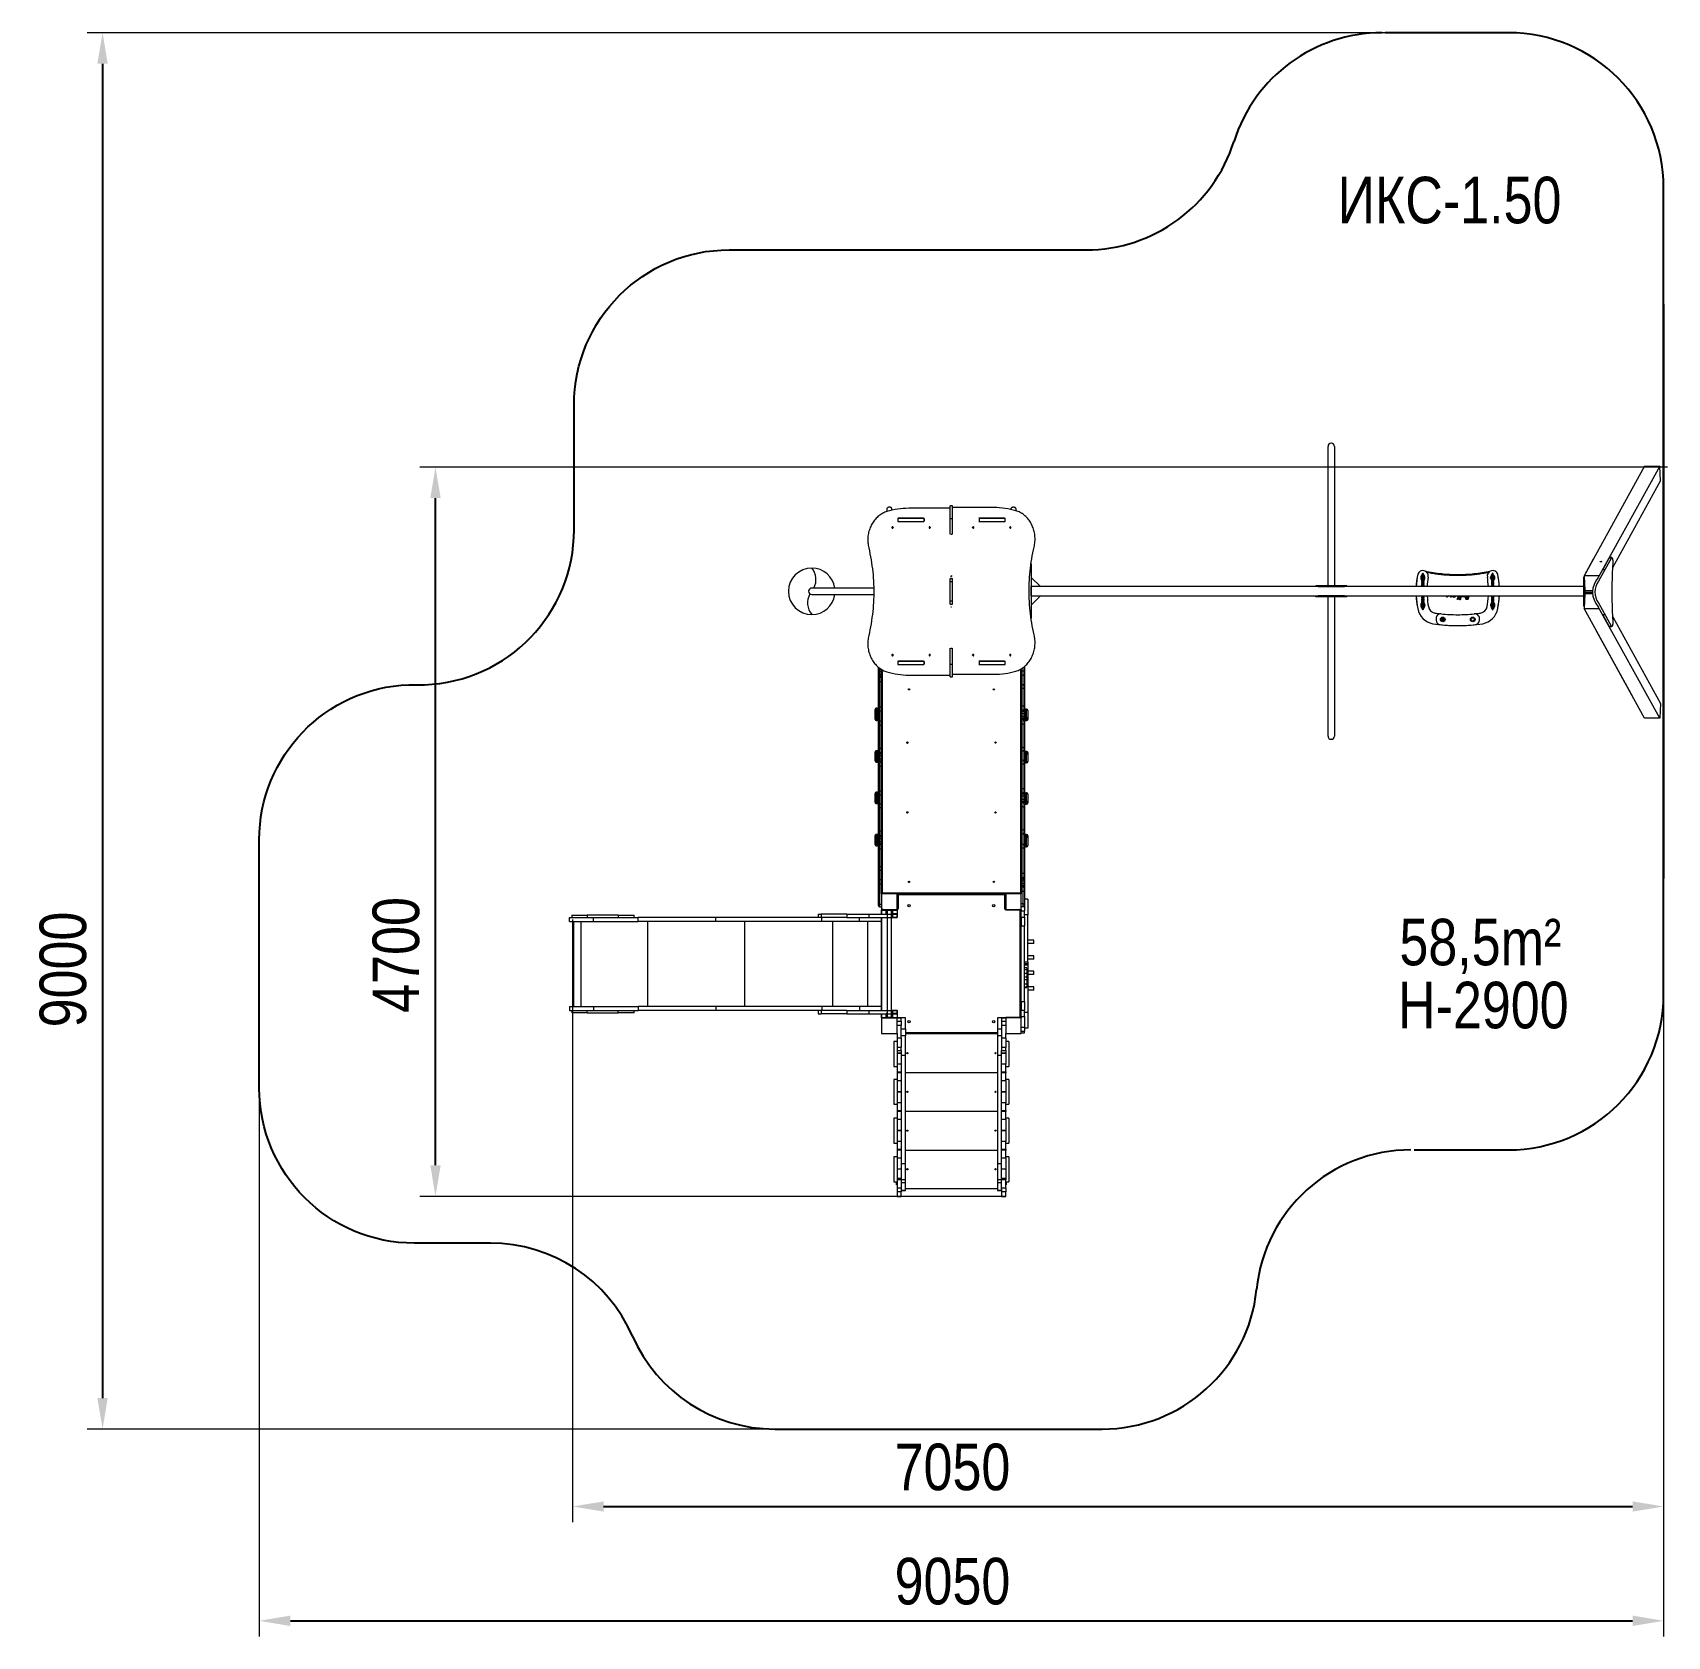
# Model space of a CAD drawing. Header units: millimetres. Extents: x -5819 to 4716, y -5547 to 4789.
import ezdxf

# ---------------------------------------------------------------- set-up
doc = ezdxf.new("R2010")
doc.units = ezdxf.units.MM
for name, color, linetype in [('DIKOM_АРТИКУЛ', 7, 'Continuous'), ('DIKOM_ЗОНА', 80, 'Continuous'), ('DIKOM_РАЗМЕР_ЗОНА', 7, 'Continuous'), ('DIKOM_РАЗМЕР_ОБЪЕКТА', 7, 'Continuous')]:
    doc.layers.add(name, color=color, linetype=linetype)
doc.styles.add('style1', font='arial.ttf', dxfattribs={"width": 0.8})
doc.dimstyles.new('1-50', dxfattribs={"dimtxt": 300, "dimasz": 200, "dimexe": 100, "dimexo": 0, "dimgap": 100, "dimtad": 1, "dimtxsty": 'style1', "dimcen": 200, "dimclrd": 7, "dimclre": 7, "dimclrt": 7, "dimadec": 1, "dimazin": 2, "dimtfac": 1, "dimtmove": 0, "dimatfit": 2, "dimfxl": 0, "dimlwd": 25, "dimlwe": 18, "dimarcsym": 0})

msp = doc.modelspace()

# ---------------------------------------------------------------- texts
at = {"layer": 'DIKOM_АРТИКУЛ', "insert": (2590.917, 3860.418), "char_height": 300, "attachment_point": 1, "style": 'style1'}
msp.add_mtext_dynamic_manual_height_columns('ИКС-1.50', width=1667.53662, gutter_width=20, heights=[0], dxfattribs=at)
at = {"layer": 'DIKOM_РАЗМЕР_ОБЪЕКТА', "insert": (2989.285, -921.961), "char_height": 300, "attachment_point": 1, "style": 'style1'}
msp.add_mtext_dynamic_manual_height_columns('58,5m²', width=5885.53069, gutter_width=20, heights=[0], dxfattribs=at)
at = {"layer": 'DIKOM_РАЗМЕР_ОБЪЕКТА', "insert": (2980.279, -1327.722), "char_height": 300, "width": 1252.54025, "attachment_point": 1, "style": 'style1'}
msp.add_mtext('H-2900', dxfattribs=at)

# ---------------------------------------------------------------- blocks, each defined once
blk = doc.blocks.new('*D11')
at = {"layer": 'Defpoints', "color": 0, "transparency": 16777216}
for p in [(4692, 466), (-2339, -927), (4692, -4710)]:
    blk.add_point(p, dxfattribs=at)
at = {"layer": 'DIKOM_РАЗМЕР_ОБЪЕКТА', "color": 7, "lineweight": 18, "transparency": 16777216}
for p, q in [((4692, 466), (4692, -4810)), ((-2339, -927), (-2339, -4810))]:
    blk.add_line(p, q, dxfattribs=at)
at = {"layer": 'DIKOM_РАЗМЕР_ОБЪЕКТА', "color": 7, "lineweight": 25, "transparency": 16777216}
blk.add_line((-2139, -4710), (4492, -4710), dxfattribs=at)
at = {"layer": 'DIKOM_РАЗМЕР_ОБЪЕКТА', "color": 7, "transparency": 16777216}
for points in [[(-2139, -4677), (-2139, -4743), (-2339, -4710)], [(4492, -4677), (4492, -4743), (4692, -4710)]]:
    blk.add_solid(points, dxfattribs=at)
at = {"layer": 'DIKOM_РАЗМЕР_ОБЪЕКТА', "color": 7, "transparency": 16777216, "insert": (109, -4457), "char_height": 300, "attachment_point": 5, "style": 'style1'}
blk.add_mtext('7050', dxfattribs=at)
blk = doc.blocks.new('*D12')
at = {"layer": 'Defpoints', "color": 0, "transparency": 16777216}
for p in [(-3223, 1989), (4716, 1989), (453, -2711)]:
    blk.add_point(p, dxfattribs=at)
at = {"layer": 'DIKOM_РАЗМЕР_ОБЪЕКТА', "color": 7, "lineweight": 18, "transparency": 16777216}
for p, q in [((4716, 1989), (-3323, 1989)), ((453, -2711), (-3323, -2711))]:
    blk.add_line(p, q, dxfattribs=at)
at = {"layer": 'DIKOM_РАЗМЕР_ОБЪЕКТА', "color": 7, "lineweight": 25, "transparency": 16777216}
blk.add_line((-3223, -2511), (-3223, 1789), dxfattribs=at)
at = {"layer": 'DIKOM_РАЗМЕР_ОБЪЕКТА', "color": 7, "transparency": 16777216}
for points in [[(-3256, 1789), (-3189, 1789), (-3223, 1989)], [(-3256, -2511), (-3189, -2511), (-3223, -2711)]]:
    blk.add_solid(points, dxfattribs=at)
at = {"layer": 'DIKOM_РАЗМЕР_ОБЪЕКТА', "color": 7, "transparency": 16777216, "insert": (-3476, -1155), "char_height": 300, "attachment_point": 5, "rotation": 90, "style": 'style1'}
blk.add_mtext('4700', dxfattribs=at)
blk = doc.blocks.new('*D13')
at = {"layer": 'Defpoints', "color": 0, "transparency": 16777216}
for p in [(4692, 59), (-4358, -1159), (4692, -5447)]:
    blk.add_point(p, dxfattribs=at)
at = {"layer": 'DIKOM_РАЗМЕР_ЗОНА', "color": 7, "lineweight": 18, "transparency": 16777216}
for p, q in [((4692, 59), (4692, -5547)), ((-4358, -1159), (-4358, -5547))]:
    blk.add_line(p, q, dxfattribs=at)
at = {"layer": 'DIKOM_РАЗМЕР_ЗОНА', "color": 7, "lineweight": 25, "transparency": 16777216}
blk.add_line((-4158, -5447), (4492, -5447), dxfattribs=at)
at = {"layer": 'DIKOM_РАЗМЕР_ЗОНА', "color": 7, "transparency": 16777216}
for points in [[(-4158, -5413), (-4158, -5480), (-4358, -5447)], [(4492, -5413), (4492, -5480), (4692, -5447)]]:
    blk.add_solid(points, dxfattribs=at)
at = {"layer": 'DIKOM_РАЗМЕР_ЗОНА', "color": 7, "transparency": 16777216, "insert": (109, -5193), "char_height": 300, "attachment_point": 5, "style": 'style1'}
blk.add_mtext('9050', dxfattribs=at)
blk = doc.blocks.new('*D14')
at = {"layer": 'Defpoints', "color": 0, "transparency": 16777216}
for p in [(3532, 4789), (-5368, -4211), (373, -4211)]:
    blk.add_point(p, dxfattribs=at)
at = {"layer": 'DIKOM_РАЗМЕР_ЗОНА', "color": 7, "lineweight": 18, "transparency": 16777216}
for p, q in [((3532, 4789), (-5468, 4789)), ((373, -4211), (-5468, -4211))]:
    blk.add_line(p, q, dxfattribs=at)
at = {"layer": 'DIKOM_РАЗМЕР_ЗОНА', "color": 7, "lineweight": 25, "transparency": 16777216}
blk.add_line((-5368, 4589), (-5368, -4011), dxfattribs=at)
at = {"layer": 'DIKOM_РАЗМЕР_ЗОНА', "color": 7, "transparency": 16777216}
for points in [[(-5402, 4589), (-5335, 4589), (-5368, 4789)], [(-5402, -4011), (-5335, -4011), (-5368, -4211)]]:
    blk.add_solid(points, dxfattribs=at)
at = {"layer": 'DIKOM_РАЗМЕР_ЗОНА', "color": 7, "transparency": 16777216, "insert": (-5622, -1249), "char_height": 300, "attachment_point": 5, "rotation": 90, "style": 'style1'}
blk.add_mtext('9000', dxfattribs=at)
blk = doc.blocks.new('A$C97ed674a')
at = {"color": 7, "linetype": 'Continuous', "lineweight": 15}
for p, q in [((0, 621), (0, 648)), ((0, 648), (154, 648)), ((15, 663), (15, 648)), ((15, 663), (113, 663)), ((113, 663), (113, 648)), ((313, 663), (113, 663)), ((154, 621), (154, 648)), ((154, 648), (441, 648)), ((313, 663), (313, 648)), ((313, 663), (415, 663)), ((415, 648), (415, 663)), ((441, 621), (441, 648)), ((942, 648), (441, 648)), ((942, 621), (942, 648)), ((1623, 648), (942, 648)), ((1602, 669), (1602, 648)), ((1602, 669), (1620, 669)), ((1620, 669), (1620, 648)), ((1787, 669), (1620, 669)), ((1787, 648), (1623, 648)), ((1625, 621), (1625, 648)), ((1787, 669), (1787, 648)), ((1787, 669), (1929, 669)), ((1787, 648), (1929, 648)), ((1869, 621), (1869, 648)), ((1929, 669), (1929, 648)), ((1929, 669), (2080, 669)), ((1929, 648), (2080, 648)), ((2010, 696), (2010, 669)), ((2010, 696), (2040, 696)), ((2010, 696), (2010, 669)), ((2010, 696), (2010, 696)), ((2010, 621), (2010, 648)), ((2040, 696), (2040, 669)), ((2040, 696), (2080, 696)), ((2040, 669), (2080, 669)), ((2080, 696), (2080, 669)), ((2080, 696), (2110, 696)), ((2080, 669), (2110, 669)), ((2080, 669), (2080, 648)), ((2080, 669), (2110, 669)), ((2080, 648), (2110, 648)), ((2110, 696), (2110, 669)), ((2110, 669), (2110, 648)), ((0, 621), (154, 621)), ((25, 621), (25, 75)), ((74, 75), (74, 621)), ((154, 621), (441, 621)), ((942, 621), (441, 621)), ((504, 75), (504, 621)), ((1625, 621), (942, 621)), ((1129, 75), (1129, 621)), ((1869, 621), (1625, 621)), ((1697, 75), (1697, 621)), ((2010, 621), (1869, 621)), ((1922, 75), (1922, 621)), ((2009, 75), (2009, 621)), ((2010, 631), (2012, 631)), ((2012, 66), (2012, 631)), ((0, 75), (0, 48)), ((0, 75), (154, 75)), ((0, 48), (154, 48)), ((15, 48), (15, 33)), ((113, 33), (15, 33)), ((113, 33), (113, 48)), ((113, 33), (313, 33)), ((154, 75), (154, 48)), ((154, 75), (441, 75)), ((154, 48), (441, 48)), ((313, 33), (313, 48)), ((415, 33), (313, 33)), ((415, 33), (415, 48)), ((441, 75), (441, 48)), ((942, 75), (441, 75)), ((942, 48), (441, 48)), ((942, 75), (942, 48)), ((1625, 75), (942, 75)), ((1623, 48), (942, 48)), ((1602, 48), (1602, 27)), ((1602, 27), (1620, 27)), ((1620, 48), (1620, 27)), ((1787, 27), (1620, 27)), ((1787, 48), (1623, 48)), ((1625, 75), (1625, 48)), ((1869, 75), (1625, 75)), ((1787, 48), (1787, 27)), ((1787, 48), (1929, 48)), ((1787, 27), (1929, 27)), ((1869, 75), (1869, 48)), ((2010, 75), (1869, 75)), ((1929, 48), (1929, 27)), ((1929, 48), (2080, 48)), ((1929, 27), (2080, 27)), ((2010, 75), (2010, 48)), ((2010, 66), (2012, 66)), ((2010, 27), (2010, 0)), ((2010, 27), (2010, 0)), ((2010, 0), (2040, 0)), ((2010, 0), (2010, 0)), ((2040, 27), (2040, 0)), ((2040, 27), (2080, 27)), ((2040, 0), (2080, 0)), ((2080, 48), (2080, 27)), ((2080, 48), (2110, 48)), ((2080, 27), (2080, 0)), ((2080, 27), (2110, 27)), ((2080, 27), (2110, 27)), ((2080, 0), (2110, 0)), ((2110, 48), (2110, 27)), ((2110, 27), (2110, 0))]:
    blk.add_line(p, q, dxfattribs=at)

# ---------------------------------------------------------------- dimensions: what is measured, and where the dimension line sits
at = {"layer": 'DIKOM_РАЗМЕР_ЗОНА', "color": 3}
dim = msp.add_linear_dim(base=(-5368.488, -4210.756), p1=(3531.688, 4789.073), p2=(373.368, -4210.756), angle=90, text='9000', dimstyle='1-50', dxfattribs=at)
dim.commit()
dim.dimension.update_dxf_attribs({"geometry": '*D14', "text_midpoint": (-5368.488, -1249.311), "dimtype": 160})
dim = msp.add_linear_dim(base=(4691.778, -5446.642), p1=(-4358.222, -1158.846), p2=(4691.778, 58.857), dimstyle='1-50', dxfattribs=at)
dim.commit()
dim.dimension.update_dxf_attribs({"geometry": '*D13', "text_midpoint": (108.583, -5446.642), "dimtype": 160})
at = {"layer": 'DIKOM_РАЗМЕР_ОБЪЕКТА', "color": 3}
dim = msp.add_linear_dim(base=(-3222.544, 1989.244), p1=(452.687, -2710.756), p2=(4715.706, 1989.244), angle=90, dimstyle='1-50', dxfattribs=at)
dim.commit()
dim.dimension.update_dxf_attribs({"geometry": '*D12', "text_midpoint": (-3222.544, -1154.777), "dimtype": 160})
dim = msp.add_linear_dim(base=(4691.778, -4709.972), p1=(-2338.514, -926.913), p2=(4691.778, 466.221), text='7050', dimstyle='1-50', dxfattribs=at)
dim.commit()
dim.dimension.update_dxf_attribs({"geometry": '*D11', "text_midpoint": (108.583, -4709.972), "dimtype": 160})

# ---------------------------------------------------------------- linework, layer by layer
at = {"color": 7, "linetype": 'Continuous', "lineweight": 15}
for p, q in [((2529.202, 1458.513), (2529.202, 2121.692)), ((2551.202, 2142.397), (2549.202, 2142.397)), ((2571.202, 2121.692), (2571.202, 1458.513)), ((4568.367, 1995.839), (4179.181, 1289.18)), ((4666.848, 1995.839), (4271.152, 1277.361)), ((4364.871, 1342.676), (4672.07, 1900.467)), ((4568.367, 1995.839), (4666.848, 1995.839)), ((4672.07, 1900.467), (4666.848, 1995.839)), ((-165.473, 1723.452), (-172.973, 1723.452)), ((94.696, 1723.452), (-172.973, 1723.452)), ((109.696, 1738.859), (94.696, 1738.859)), ((94.696, 1657.684), (94.696, 1738.859)), ((109.696, 1657.684), (109.696, 1738.859)), ((377.374, 1728.411), (109.696, 1728.411)), ((377.374, 1728.411), (369.874, 1728.411)), ((-243.303, 1659.587), (-243.303, 1638.587)), ((-243.303, 1659.587), (-242.191, 1659.587)), ((-243.303, 1638.587), (-242.191, 1638.587)), ((-242.191, 1659.587), (-242.191, 1638.587)), ((-242.191, 1659.587), (-75.459, 1659.587)), ((-242.191, 1638.587), (-75.459, 1638.587)), ((-78.449, 1660.337), (-237.364, 1660.337)), ((-237.364, 1637.837), (-78.449, 1637.837)), ((-231.915, 1638.154), (-231.915, 1638.587)), ((-75.459, 1659.587), (-75.459, 1638.587)), ((-70.654, 1646.837), (-70.654, 1651.337)), ((94.696, 1657.684), (109.696, 1657.684)), ((94.696, 1555.886), (94.696, 1657.684)), ((109.696, 1555.886), (109.696, 1657.684)), ((280.203, 1659.587), (280.203, 1638.587)), ((280.203, 1659.587), (446.595, 1659.587)), ((280.203, 1638.587), (446.595, 1638.587)), ((441.765, 1660.337), (282.849, 1660.337)), ((282.849, 1637.837), (441.765, 1637.837)), ((436.318, 1638.587), (436.318, 1638.155)), ((446.595, 1659.587), (446.595, 1638.587)), ((446.595, 1659.587), (447.707, 1659.587)), ((446.595, 1638.587), (447.707, 1638.587)), ((447.707, 1638.587), (447.707, 1659.587)), ((97.685, 1555.886), (106.714, 1555.886)), ((2529.202, 1292.374), (2529.202, 1458.513)), ((2571.202, 1458.513), (2571.202, 1292.374)), ((4237.699, 1395.433), (4179.181, 1289.18)), ((4356.166, 1404.9), (4272.746, 1253.433)), ((4341.393, 1404.9), (4299.488, 1328.811)), ((4341.393, 1404.9), (4356.166, 1404.9)), ((4357.599, 1405.64), (4342.826, 1405.64)), ((94.696, 1271.027), (109.696, 1271.027)), ((94.696, 1250.983), (94.696, 1271.027)), ((102.621, 1288.117), (106.715, 1288.117)), ((109.696, 1250.983), (109.696, 1271.027)), ((615.202, 1366.424), (615.202, 1015.709)), ((615.202, 1278.587), (675.202, 1218.587)), ((2529.202, 1223.587), (2529.202, 1292.374)), ((2571.202, 1292.374), (2571.202, 1223.587)), ((3126.606, 1281.509), (3126.773, 1269.6)), ((3132.762, 1270.425), (3132.605, 1281.593)), ((3136.202, 1301.612), (3136.202, 1273.612)), ((3138.202, 1271.91), (3138.202, 1271.51)), ((3138.202, 1271.51), (3138.202, 1267.202)), ((3138.202, 1267.202), (3138.202, 1257.551)), ((3142.202, 1271.51), (3142.202, 1271.91)), ((3142.202, 1267.202), (3142.202, 1271.51)), ((3142.202, 1257.551), (3142.202, 1267.202)), ((3144.202, 1273.612), (3144.202, 1301.612)), ((3147.643, 1281.339), (3145.629, 1278.071)), ((3145.629, 1278.071), (3145.698, 1273.167)), ((3147.712, 1276.435), (3145.698, 1273.167)), ((3145.698, 1273.167), (3146.747, 1271.465)), ((3146.605, 1281.537), (3146.631, 1279.698)), ((3146.724, 1273.13), (3146.762, 1270.408)), ((3151.668, 1281.345), (3147.643, 1281.339)), ((3147.712, 1276.435), (3147.643, 1281.339)), ((3151.737, 1276.441), (3147.712, 1276.435)), ((3151.737, 1276.441), (3151.668, 1281.345)), ((3153.68, 1278.082), (3151.668, 1281.345)), ((3153.749, 1273.178), (3151.737, 1276.441)), ((3152.631, 1279.784), (3152.605, 1281.621)), ((3152.772, 1269.712), (3152.723, 1273.215)), ((3152.747, 1271.551), (3153.749, 1273.178)), ((3153.749, 1273.178), (3153.68, 1278.082)), ((3576.655, 1273.464), (3576.724, 1278.611)), ((3578.669, 1276.702), (3576.655, 1273.464)), ((3576.655, 1273.464), (3577.659, 1271.844)), ((3578.738, 1281.849), (3576.724, 1278.611)), ((3577.681, 1273.495), (3577.631, 1269.819)), ((3577.799, 1282.319), (3577.772, 1280.296)), ((3578.669, 1276.702), (3578.738, 1281.849)), ((3582.694, 1276.693), (3578.669, 1276.702)), ((3582.763, 1281.84), (3578.738, 1281.849)), ((3582.694, 1276.693), (3582.763, 1281.84)), ((3584.706, 1273.447), (3582.694, 1276.693)), ((3584.775, 1278.594), (3582.763, 1281.84)), ((3583.64, 1270.425), (3583.68, 1273.415)), ((3583.658, 1271.762), (3584.706, 1273.447)), ((3583.771, 1280.214), (3583.798, 1282.238)), ((3584.775, 1278.594), (3584.706, 1273.447)), ((3585.73, 1282.342), (3586.202, 1281.899)), ((3586.202, 1301.612), (3586.202, 1273.612)), ((3588.202, 1271.71), (3588.202, 1271.311)), ((3588.202, 1271.311), (3588.202, 1267.003)), ((3588.202, 1267.003), (3588.202, 1257.351)), ((3592.202, 1271.311), (3592.202, 1271.71)), ((3592.202, 1267.003), (3592.202, 1271.311)), ((3592.202, 1257.351), (3592.202, 1267.003)), ((3594.202, 1273.612), (3594.202, 1301.612)), ((3597.798, 1282.276), (3597.64, 1270.429)), ((3603.631, 1269.696), (3603.798, 1282.196)), ((4179.347, 1286.149), (4175.182, 1278.587)), ((4175.182, 1278.587), (4175.182, 1098.587)), ((4175.182, 1278.587), (4179.122, 1278.587)), ((4179.703, 1279.643), (4179.122, 1278.587)), ((4179.122, 1278.587), (4179.122, 1098.587)), ((4277.662, 1289.18), (4179.181, 1289.18)), ((4179.181, 1289.18), (4184.403, 1193.808)), ((4299.889, 1329.539), (4314.661, 1329.539)), ((-398.647, 1209.587), (-797.798, 1209.587)), ((-797.798, 1167.587), (-398.568, 1167.587)), ((94.696, 1250.983), (109.696, 1250.983)), ((94.696, 1126.191), (94.696, 1250.983)), ((109.696, 1126.191), (109.696, 1250.983)), ((615.202, 1158.587), (615.202, 1218.587)), ((4175.182, 1218.587), (615.202, 1218.587)), ((2465.202, 1223.587), (2450.202, 1223.587)), ((2450.202, 1218.587), (2450.202, 1223.587)), ((2465.202, 1218.587), (2465.202, 1223.587)), ((2635.202, 1223.587), (2465.202, 1223.587)), ((2465.202, 1218.587), (2635.202, 1218.587)), ((2650.202, 1223.587), (2635.202, 1223.587)), ((2635.202, 1218.587), (2635.202, 1223.587)), ((2650.202, 1218.587), (2650.202, 1223.587)), ((3132.202, 1258.73), (3132.202, 1254.423)), ((3132.202, 1244.371), (3132.202, 1240.063)), ((3132.202, 1230.012), (3132.202, 1225.704)), ((3136.202, 1254.969), (3136.202, 1258.73)), ((3136.202, 1240.61), (3136.202, 1244.371)), ((3136.202, 1226.251), (3136.202, 1230.012)), ((3138.202, 1257.551), (3138.202, 1257.151)), ((3138.202, 1257.151), (3138.202, 1252.843)), ((3138.202, 1252.843), (3138.202, 1243.192)), ((3138.202, 1243.192), (3138.202, 1242.792)), ((3138.202, 1242.792), (3138.202, 1238.484)), ((3138.202, 1238.484), (3138.202, 1228.832)), ((3138.202, 1228.832), (3138.202, 1228.432)), ((3138.202, 1228.432), (3138.202, 1224.125)), ((3138.202, 1224.125), (3138.202, 1218.587)), ((3142.202, 1257.151), (3142.202, 1257.551)), ((3142.202, 1252.843), (3142.202, 1257.151)), ((3142.202, 1243.192), (3142.202, 1252.843)), ((3142.202, 1242.792), (3142.202, 1243.192)), ((3142.202, 1238.484), (3142.202, 1242.792)), ((3142.202, 1228.832), (3142.202, 1238.484)), ((3142.202, 1228.432), (3142.202, 1228.832)), ((3142.202, 1224.125), (3142.202, 1228.432)), ((3142.202, 1218.587), (3142.202, 1224.125)), ((3144.202, 1258.73), (3144.203, 1258.79)), ((3144.202, 1258.73), (3144.202, 1254.966)), ((3144.202, 1244.371), (3144.203, 1244.431)), ((3144.202, 1244.371), (3144.202, 1240.607)), ((3144.202, 1230.012), (3144.203, 1230.071)), ((3144.202, 1230.012), (3144.202, 1226.247)), ((3148.202, 1254.423), (3148.202, 1258.73)), ((3148.202, 1240.063), (3148.202, 1244.371)), ((3148.202, 1225.704), (3148.202, 1230.012)), ((3582.202, 1258.531), (3582.202, 1254.223)), ((3582.202, 1244.172), (3582.202, 1239.864)), ((3582.202, 1229.813), (3582.202, 1225.505)), ((3586.202, 1254.77), (3586.202, 1258.531)), ((3586.202, 1240.411), (3586.202, 1244.172)), ((3586.202, 1226.051), (3586.202, 1229.813)), ((3588.202, 1257.351), (3588.202, 1256.951)), ((3588.202, 1256.951), (3588.202, 1252.644)), ((3588.202, 1252.644), (3588.202, 1242.992)), ((3588.202, 1242.992), (3588.202, 1242.592)), ((3588.202, 1242.592), (3588.202, 1238.284)), ((3588.202, 1238.284), (3588.202, 1228.633)), ((3588.202, 1228.633), (3588.202, 1228.233)), ((3588.202, 1228.233), (3588.202, 1223.925)), ((3588.202, 1223.925), (3588.202, 1218.587)), ((3592.202, 1256.951), (3592.202, 1257.351)), ((3592.202, 1252.644), (3592.202, 1256.951)), ((3592.202, 1242.992), (3592.202, 1252.644)), ((3592.202, 1242.592), (3592.202, 1242.992)), ((3592.202, 1238.284), (3592.202, 1242.592)), ((3592.202, 1228.633), (3592.202, 1238.284)), ((3592.202, 1228.233), (3592.202, 1228.633)), ((3592.202, 1223.925), (3592.202, 1228.233)), ((3592.202, 1218.587), (3592.202, 1223.925)), ((3594.202, 1258.531), (3594.202, 1254.766)), ((3594.202, 1244.172), (3594.202, 1240.407)), ((3594.202, 1229.813), (3594.202, 1226.048)), ((3598.202, 1254.223), (3598.202, 1258.531)), ((3598.202, 1239.864), (3598.202, 1244.172)), ((3598.202, 1225.505), (3598.202, 1229.813)), ((4184.403, 1172.88), (4179.181, 1077.508)), ((4184.403, 1193.808), (4234.635, 1193.808)), ((4184.403, 1183.365), (4234.122, 1183.365)), ((4190.177, 1172.88), (4184.403, 1183.365)), ((4234.635, 1172.88), (4184.403, 1172.88)), ((94.696, 1126.191), (109.696, 1126.191)), ((94.696, 1106.147), (94.696, 1126.191)), ((94.696, 1106.147), (109.696, 1106.147)), ((97.686, 1089.057), (101.779, 1089.057)), ((109.696, 1106.147), (109.696, 1126.191)), ((675.202, 1158.587), (615.202, 1098.587)), ((615.202, 1158.587), (4175.182, 1158.587)), ((2450.202, 1153.587), (2450.202, 1158.587)), ((2465.202, 1153.587), (2450.202, 1153.587)), ((2465.202, 1153.587), (2465.202, 1158.587)), ((2635.202, 1158.587), (2465.202, 1158.587)), ((2635.202, 1153.587), (2465.202, 1153.587)), ((2529.202, 1084.8), (2529.202, 1153.587)), ((2529.202, 918.66), (2529.202, 1084.8)), ((2571.202, 1153.587), (2571.202, 1084.8)), ((2571.202, 1084.8), (2571.202, 918.66)), ((2635.202, 1153.587), (2635.202, 1158.587)), ((2650.202, 1153.587), (2635.202, 1153.587)), ((2650.202, 1153.587), (2650.202, 1158.587)), ((3126.773, 1105.528), (3126.606, 1093.028)), ((3132.202, 1149.719), (3132.202, 1145.411)), ((3132.202, 1135.36), (3132.202, 1131.052)), ((3132.202, 1121.001), (3132.202, 1116.693)), ((3132.605, 1092.948), (3132.764, 1104.795)), ((3136.202, 1093.324), (3135.507, 1092.673)), ((3136.202, 1145.411), (3136.202, 1149.176)), ((3136.202, 1131.052), (3136.202, 1134.817)), ((3136.202, 1116.693), (3136.202, 1120.457)), ((3136.202, 1101.612), (3136.202, 1073.612)), ((3138.202, 1158.587), (3138.202, 1151.298)), ((3138.202, 1151.298), (3138.202, 1146.991)), ((3138.202, 1146.991), (3138.202, 1146.591)), ((3138.202, 1146.591), (3138.202, 1136.939)), ((3138.202, 1136.939), (3138.202, 1132.632)), ((3138.202, 1132.632), (3138.202, 1132.232)), ((3138.202, 1132.232), (3138.202, 1122.58)), ((3138.202, 1122.58), (3138.202, 1118.272)), ((3138.202, 1118.272), (3138.202, 1117.872)), ((3138.202, 1117.872), (3138.202, 1108.221)), ((3138.202, 1108.221), (3138.202, 1103.913)), ((3138.202, 1103.913), (3138.202, 1103.513)), ((3142.202, 1151.298), (3142.202, 1158.587)), ((3142.202, 1146.991), (3142.202, 1151.298)), ((3142.202, 1146.591), (3142.202, 1146.991)), ((3142.202, 1136.939), (3142.202, 1146.591)), ((3142.202, 1132.632), (3142.202, 1136.939)), ((3142.202, 1132.232), (3142.202, 1132.632)), ((3142.202, 1122.58), (3142.202, 1132.232)), ((3142.202, 1118.272), (3142.202, 1122.58)), ((3142.202, 1117.872), (3142.202, 1118.272)), ((3142.202, 1108.221), (3142.202, 1117.872)), ((3142.202, 1103.913), (3142.202, 1108.221)), ((3142.202, 1103.513), (3142.202, 1103.913)), ((3144.202, 1149.172), (3144.202, 1145.411)), ((3144.202, 1134.813), (3144.202, 1131.052)), ((3144.202, 1120.454), (3144.202, 1116.693)), ((3144.202, 1073.612), (3144.202, 1101.612)), ((3144.704, 1092.972), (3144.202, 1093.356)), ((3145.629, 1096.63), (3145.698, 1101.777)), ((3145.629, 1096.63), (3147.64, 1093.384)), ((3146.746, 1103.462), (3145.698, 1101.777)), ((3145.698, 1101.777), (3147.709, 1098.531)), ((3146.633, 1095.01), (3146.605, 1092.985)), ((3146.764, 1104.799), (3146.724, 1101.809)), ((3147.709, 1098.531), (3147.64, 1093.384)), ((3147.64, 1093.384), (3151.666, 1093.375)), ((3147.709, 1098.531), (3151.735, 1098.522)), ((3148.202, 1145.411), (3148.202, 1149.719)), ((3148.202, 1131.052), (3148.202, 1135.36)), ((3148.202, 1116.693), (3148.202, 1121.001)), ((3151.735, 1098.522), (3151.666, 1093.375)), ((3151.666, 1093.375), (3153.68, 1096.613)), ((3151.735, 1098.522), (3153.749, 1101.76)), ((3152.605, 1092.905), (3152.632, 1094.928)), ((3152.723, 1101.729), (3152.772, 1105.405)), ((3153.749, 1101.76), (3152.745, 1103.38)), ((3153.749, 1101.76), (3153.68, 1096.613)), ((3295.648, 1151.469), (3295.648, 1158.587)), ((3308.109, 1158.587), (3297.239, 1150.663)), ((3321.666, 1150.463), (3311.456, 1158.587)), ((3323.207, 1158.587), (3323.207, 1151.208)), ((3362.841, 1140.38), (3367.415, 1145.584)), ((3363.786, 1136.963), (3363.042, 1137.604)), ((3367.854, 1148.85), (3363.191, 1158.587)), ((3375.756, 1147.716), (3366.564, 1137.165)), ((3368.646, 1158.587), (3371.362, 1152.913)), ((3373.499, 1152.627), (3375.756, 1155.243)), ((3377.043, 1136.133), (3377.043, 1147.237)), ((3379.997, 1134.165), (3379.012, 1134.165)), ((3381.965, 1158.587), (3381.965, 1136.133)), ((3385.032, 1154.464), (3385.032, 1158.587)), ((3388.782, 1150.545), (3387.838, 1150.545)), ((3396.137, 1158.587), (3391.846, 1152.182)), ((3405.107, 1152.27), (3405.107, 1158.587)), ((3408.059, 1150.301), (3407.076, 1150.301)), ((3410.028, 1158.587), (3410.028, 1152.27)), ((3418.245, 1138.74), (3415.259, 1158.587)), ((3420.199, 1158.587), (3422.389, 1143.661)), ((3429.02, 1136.801), (3420.547, 1136.801)), ((3427.5, 1143.64), (3430.623, 1158.587)), ((3435.63, 1158.587), (3431.426, 1138.719)), ((3577.657, 1103.673), (3576.655, 1102.046)), ((3576.655, 1102.046), (3578.666, 1098.783)), ((3576.655, 1102.046), (3576.724, 1097.142)), ((3576.724, 1097.142), (3578.735, 1093.879)), ((3577.631, 1105.512), (3577.681, 1102.009)), ((3577.773, 1095.44), (3577.799, 1093.603)), ((3578.666, 1098.783), (3582.692, 1098.789)), ((3578.666, 1098.783), (3578.735, 1093.879)), ((3578.735, 1093.879), (3582.761, 1093.885)), ((3582.202, 1149.52), (3582.202, 1145.212)), ((3582.202, 1135.16), (3582.202, 1130.853)), ((3582.202, 1120.801), (3582.202, 1116.494)), ((3582.692, 1098.789), (3584.706, 1102.057)), ((3582.692, 1098.789), (3582.761, 1093.885)), ((3582.761, 1093.885), (3584.775, 1097.153)), ((3583.295, 1088.193), (3583.202, 1087.612)), ((3583.68, 1102.093), (3583.642, 1104.816)), ((3584.706, 1102.057), (3583.657, 1103.759)), ((3583.798, 1093.687), (3583.772, 1095.526)), ((3584.775, 1097.153), (3584.706, 1102.057)), ((3586.202, 1145.212), (3586.201, 1145.152)), ((3586.202, 1130.853), (3586.201, 1130.793)), ((3586.202, 1116.494), (3586.201, 1116.434)), ((3586.202, 1145.212), (3586.202, 1148.976)), ((3586.202, 1130.853), (3586.202, 1134.617)), ((3586.202, 1116.494), (3586.202, 1120.258)), ((3586.202, 1101.612), (3586.202, 1073.612)), ((3588.202, 1158.587), (3588.202, 1151.099)), ((3588.202, 1151.099), (3588.202, 1146.791)), ((3588.202, 1146.791), (3588.202, 1146.391)), ((3588.202, 1146.391), (3588.202, 1136.74)), ((3588.202, 1136.74), (3588.202, 1132.432)), ((3588.202, 1132.432), (3588.202, 1132.032)), ((3588.202, 1132.032), (3588.202, 1122.381)), ((3588.202, 1122.381), (3588.202, 1118.073)), ((3588.202, 1118.073), (3588.202, 1117.673)), ((3588.202, 1117.673), (3588.202, 1108.022)), ((3588.202, 1108.022), (3588.202, 1103.714)), ((3588.202, 1103.714), (3588.202, 1103.314)), ((3592.202, 1151.099), (3592.202, 1158.587)), ((3592.202, 1146.791), (3592.202, 1151.099)), ((3592.202, 1146.391), (3592.202, 1146.791)), ((3592.202, 1136.74), (3592.202, 1146.391)), ((3592.202, 1132.432), (3592.202, 1136.74)), ((3592.202, 1132.032), (3592.202, 1132.432)), ((3592.202, 1122.381), (3592.202, 1132.032)), ((3592.202, 1118.073), (3592.202, 1122.381)), ((3592.202, 1117.673), (3592.202, 1118.073)), ((3592.202, 1108.022), (3592.202, 1117.673)), ((3592.202, 1103.714), (3592.202, 1108.022)), ((3592.202, 1103.314), (3592.202, 1103.714)), ((3594.202, 1148.973), (3594.202, 1145.212)), ((3594.202, 1134.614), (3594.202, 1130.853)), ((3594.202, 1120.255), (3594.202, 1116.494)), ((3594.202, 1073.612), (3594.202, 1101.612)), ((3597.642, 1104.798), (3597.799, 1093.631)), ((3598.202, 1145.212), (3598.202, 1149.52)), ((3598.202, 1130.853), (3598.202, 1135.16)), ((3598.202, 1116.494), (3598.202, 1120.801)), ((3603.798, 1093.715), (3603.63, 1105.624)), ((4179.869, 1090.077), (4175.182, 1098.587)), ((4175.182, 1098.587), (4179.122, 1098.587)), ((4179.122, 1098.587), (4180.225, 1096.582)), ((4179.181, 1077.508), (4277.662, 1077.508)), ((4492.513, 508.58), (4179.181, 1077.508)), ((4666.848, 370.849), (4271.152, 1089.327)), ((4272.565, 1113.585), (4356.166, 961.789)), ((3225.23, 1013.706), (3225.23, 1003.666)), ((3260.802, 1008.952), (3261.257, 1008.952)), ((3260.802, 1005.452), (3260.802, 1008.952)), ((3261.433, 1005.452), (3260.802, 1005.452)), ((3261.257, 1008.952), (3261.257, 1006.025)), ((3261.257, 1006.025), (3261.266, 1006.025)), ((3261.266, 1006.025), (3262.262, 1008.952)), ((3262.274, 1007.886), (3261.433, 1005.452)), ((3262.262, 1008.952), (3262.721, 1008.952)), ((3262.471, 1008.446), (3262.461, 1008.446)), ((3263.458, 1005.452), (3262.63, 1007.929)), ((3262.721, 1008.952), (3263.697, 1005.977)), ((3264.166, 1005.452), (3263.458, 1005.452)), ((3263.697, 1005.977), (3263.711, 1005.977)), ((3263.711, 1008.952), (3264.166, 1008.952)), ((3263.711, 1005.977), (3263.711, 1008.952)), ((3264.166, 1008.952), (3264.166, 1005.452)), ((3270.802, 1008.952), (3271.257, 1008.952)), ((3271.257, 1005.452), (3270.802, 1005.452)), ((3271.302, 1005.993), (3271.257, 1005.906)), ((3272.075, 1008.952), (3272.529, 1008.952)), ((3272.529, 1005.452), (3272.075, 1005.452)), ((3272.529, 1008.952), (3272.529, 1005.452)), ((3274.853, 1008.952), (3276.121, 1008.952)), ((3274.898, 1008.543), (3275.666, 1008.543)), ((3276.121, 1005.452), (3274.906, 1005.452)), ((3275.666, 1005.861), (3274.913, 1005.861)), ((3275.666, 1008.543), (3275.666, 1005.861)), ((3276.121, 1008.952), (3276.121, 1005.452)), ((3505.174, 1003.666), (3505.174, 1013.706)), ((4299.488, 1037.878), (4341.393, 961.789)), ((4314.661, 1037.149), (4299.889, 1037.149)), ((4356.166, 961.789), (4341.393, 961.789)), ((4342.826, 961.049), (4357.599, 961.049)), ((4364.871, 1024.013), (4672.07, 466.221)), ((2529.202, 255.482), (2529.202, 918.66)), ((2571.202, 918.66), (2571.202, 255.482)), ((4568.367, 370.849), (4254.151, 941.383)), ((-243.303, 738.587), (-243.303, 717.587)), ((-243.303, 738.587), (-242.191, 738.587)), ((-242.191, 738.587), (-242.191, 717.587)), ((-242.191, 738.587), (-75.459, 738.587)), ((-78.449, 739.337), (-237.364, 739.337)), ((-231.918, 738.587), (-231.918, 739.019)), ((-75.459, 738.587), (-75.459, 717.587)), ((94.696, 719.489), (94.696, 821.287)), ((97.687, 821.287), (106.715, 821.287)), ((109.696, 719.489), (109.696, 821.287)), ((280.203, 738.587), (280.203, 717.587)), ((280.203, 738.587), (446.595, 738.587)), ((441.765, 739.337), (282.849, 739.337)), ((436.318, 739.019), (436.318, 738.587)), ((446.595, 738.587), (446.595, 717.587)), ((446.595, 738.587), (447.707, 738.587)), ((447.707, 717.587), (447.707, 738.587)), ((-368.798, 688.05), (-368.798, 699.394)), ((-368.798, 671.708), (-368.798, 688.05)), ((-368.798, 654.407), (-368.798, 671.708)), ((-368.798, 638.454), (-368.798, 654.407)), ((-368.798, 628.189), (-368.798, 638.454)), ((-360.798, 693.109), (-360.798, 683.684)), ((-360.798, 683.684), (-347.798, 683.684)), ((-360.798, 683.684), (-360.798, 672.011)), ((-360.798, 672.011), (-347.798, 672.011)), ((-360.798, 672.011), (-360.798, 654.71)), ((-360.798, 654.71), (-360.798, 643.315)), ((-360.798, 654.71), (-347.798, 654.71)), ((-360.798, 643.315), (-360.798, 634.96)), ((-360.798, 643.315), (-347.798, 643.315)), ((-360.798, 634.96), (-360.798, 608.125)), ((-360.798, 634.96), (-347.798, 634.96)), ((-347.798, 683.684), (-347.798, 684.467)), ((-347.798, 672.011), (-347.798, 683.684)), ((-347.798, 654.71), (-347.798, 672.011)), ((-347.798, 643.315), (-347.798, 654.71)), ((-347.798, 634.96), (-347.798, 643.315)), ((-347.798, 608.125), (-347.798, 634.96)), ((-342.798, -756.413), (-342.798, 681.607)), ((-243.303, 717.587), (-242.191, 717.587)), ((-242.191, 717.587), (-75.459, 717.587)), ((-237.364, 716.837), (-78.449, 716.837)), ((-172.973, 648.762), (-165.473, 648.762)), ((-172.973, 648.762), (94.696, 648.762)), ((-70.654, 725.837), (-70.654, 730.337)), ((94.696, 719.489), (109.696, 719.489)), ((94.696, 638.314), (94.696, 719.489)), ((94.696, 638.314), (109.696, 638.314)), ((109.696, 638.314), (109.696, 719.489)), ((109.696, 653.722), (377.374, 653.722)), ((280.203, 717.587), (446.595, 717.587)), ((282.849, 716.837), (441.765, 716.837)), ((369.874, 653.722), (377.374, 653.722)), ((446.595, 717.587), (447.707, 717.587)), ((547.202, 686.568), (547.202, -756.413)), ((552.202, 689.428), (552.202, 673.741)), ((565.202, 673.741), (552.202, 673.741)), ((552.202, 673.741), (552.202, 645.291)), ((565.202, 645.291), (552.202, 645.291)), ((552.202, 645.291), (552.202, 585.985)), ((565.202, 673.741), (565.202, 698.071)), ((565.202, 645.291), (565.202, 673.741)), ((565.202, 585.985), (565.202, 645.291)), ((573.202, 704.356), (573.202, 673.126)), ((573.202, 673.126), (573.202, 652.262)), ((573.202, 652.262), (573.202, 579.402)), ((-368.798, 608.51), (-368.798, 628.189)), ((-368.798, 444.967), (-368.798, 608.51)), ((-360.798, 608.125), (-347.798, 608.125)), ((-360.798, 608.125), (-360.798, 444.582)), ((-347.798, 444.582), (-347.798, 608.125)), ((565.202, 585.985), (552.202, 585.985)), ((552.202, 585.985), (552.202, 562.799)), ((565.202, 562.799), (552.202, 562.799)), ((552.202, 562.799), (552.202, 448.985)), ((565.202, 562.799), (565.202, 585.985)), ((565.202, 448.985), (565.202, 562.799)), ((573.202, 579.402), (573.202, 562.398)), ((573.202, 562.398), (573.202, 448.584)), ((-389.798, 377.356), (-389.798, 427.322)), ((-376.798, 435.322), (-381.798, 435.322)), ((-381.798, 435.322), (-381.798, 369.367)), ((-376.798, 369.367), (-376.798, 435.322)), ((-368.798, 425.904), (-368.798, 444.967)), ((-368.798, 346.069), (-368.798, 425.904)), ((-360.798, 444.582), (-347.798, 444.582)), ((-360.798, 444.582), (-360.798, 418.587)), ((-347.798, 418.587), (-347.798, 444.582)), ((565.202, 448.985), (552.202, 448.985)), ((552.202, 448.985), (552.202, 421.168)), ((565.202, 421.168), (565.202, 448.985)), ((573.202, 448.584), (573.202, 428.185)), ((573.202, 428.185), (573.202, 419.478)), ((586.202, 428.515), (581.202, 428.515)), ((581.202, 428.515), (581.202, 427.423)), ((586.202, 427.466), (581.202, 427.466)), ((581.202, 427.466), (581.202, 368.484)), ((586.202, 427.423), (586.202, 428.515)), ((586.202, 368.484), (586.202, 427.466)), ((4672.07, 466.221), (4666.848, 370.849)), ((-389.798, 366.387), (-389.798, 377.356)), ((-389.798, 366.357), (-389.798, 366.387)), ((-389.798, 364.459), (-389.798, 366.357)), ((-389.798, 364.43), (-389.798, 364.459)), ((-381.798, 369.367), (-376.798, 369.367)), ((-381.798, 369.367), (-381.798, 358.398)), ((-381.798, 358.398), (-376.798, 358.398)), ((-381.798, 358.398), (-381.798, 358.357)), ((-381.798, 358.357), (-376.798, 358.357)), ((-381.798, 358.357), (-381.798, 356.47)), ((-381.798, 356.47), (-376.798, 356.47)), ((-381.798, 356.47), (-381.798, 356.43)), ((-381.798, 356.43), (-376.798, 356.43)), ((-376.798, 358.398), (-376.798, 369.367)), ((-376.798, 358.357), (-376.798, 358.398)), ((-376.798, 356.47), (-376.798, 358.357)), ((-376.798, 356.43), (-376.798, 356.47)), ((-368.798, 325.935), (-368.798, 346.069)), ((-368.798, 176.745), (-368.798, 325.935)), ((-360.798, 418.587), (-347.798, 418.587)), ((-360.798, 418.587), (-360.798, 353.605)), ((-360.798, 353.605), (-360.798, 326.149)), ((-360.798, 353.605), (-347.798, 353.605)), ((-360.798, 326.149), (-360.798, 176.959)), ((-360.798, 326.149), (-347.798, 326.149)), ((-347.798, 353.605), (-347.798, 418.587)), ((-347.798, 326.149), (-347.798, 353.605)), ((-347.798, 176.959), (-347.798, 326.149)), ((565.202, 421.168), (552.202, 421.168)), ((552.202, 421.168), (552.202, 414.081)), ((565.202, 414.081), (552.202, 414.081)), ((552.202, 414.081), (552.202, 401.148)), ((565.202, 401.148), (552.202, 401.148)), ((552.202, 401.148), (552.202, 381.544)), ((565.202, 381.544), (552.202, 381.544)), ((552.202, 381.544), (552.202, 368.339)), ((565.202, 368.339), (552.202, 368.339)), ((552.202, 368.339), (552.202, 359.6)), ((565.202, 359.6), (552.202, 359.6)), ((552.202, 359.6), (552.202, 332.283)), ((565.202, 332.283), (552.202, 332.283)), ((552.202, 332.283), (552.202, 182.904)), ((565.202, 414.081), (565.202, 421.168)), ((565.202, 401.148), (565.202, 414.081)), ((565.202, 381.544), (565.202, 401.148)), ((565.202, 368.339), (565.202, 381.544)), ((565.202, 359.6), (565.202, 368.339)), ((565.202, 332.283), (565.202, 359.6)), ((565.202, 182.904), (565.202, 332.283)), ((573.202, 419.478), (573.202, 401.371)), ((573.202, 401.371), (573.202, 381.768)), ((573.202, 381.768), (573.202, 363.28)), ((573.202, 363.28), (573.202, 352.544)), ((573.202, 352.544), (573.202, 332.511)), ((573.202, 332.511), (573.202, 183.133)), ((581.202, 368.484), (586.202, 368.484)), ((581.202, 368.484), (581.202, 358.036)), ((581.202, 358.036), (586.202, 358.036)), ((581.202, 358.036), (581.202, 358.018)), ((581.202, 358.018), (586.202, 358.018)), ((581.202, 358.018), (581.202, 357.59)), ((581.202, 357.59), (586.202, 357.59)), ((581.202, 357.59), (581.202, 356.387)), ((581.202, 356.387), (586.202, 356.387)), ((581.202, 356.387), (581.202, 355.222)), ((581.202, 355.222), (586.202, 355.222)), ((581.202, 355.222), (581.202, 355.202)), ((581.202, 355.202), (586.202, 355.202)), ((586.202, 358.036), (586.202, 368.484)), ((586.202, 358.018), (586.202, 358.036)), ((586.202, 357.59), (586.202, 358.018)), ((586.202, 356.387), (586.202, 357.59)), ((586.202, 355.222), (586.202, 356.387)), ((586.202, 355.202), (586.202, 355.222)), ((594.202, 420.515), (594.202, 419.714)), ((594.202, 419.714), (594.202, 419.466)), ((594.202, 419.466), (594.202, 376.479)), ((594.202, 376.479), (594.202, 366.031)), ((594.202, 366.031), (594.202, 366.018)), ((594.202, 366.018), (594.202, 365.265)), ((594.202, 365.265), (594.202, 364.382)), ((594.202, 364.382), (594.202, 363.217)), ((594.202, 363.217), (594.202, 363.202)), ((4666.848, 370.849), (4568.367, 370.849)), ((2551.202, 234.776), (2549.202, 234.776)), ((-389.798, 152.273), (-389.798, 152.277)), ((-389.798, 148.616), (-389.798, 152.273)), ((-389.798, 147.481), (-389.798, 148.616)), ((-389.798, 144.592), (-389.798, 147.481)), ((-389.798, 140.982), (-389.798, 144.592)), ((-389.798, 138.643), (-389.798, 140.982)), ((-389.798, 95.646), (-389.798, 138.643)), ((-376.798, 160.277), (-381.798, 160.277)), ((-381.798, 160.277), (-381.798, 160.272)), ((-381.798, 160.272), (-381.798, 156.614)), ((-381.798, 160.272), (-376.798, 160.272)), ((-381.798, 156.614), (-381.798, 155.067)), ((-381.798, 156.614), (-376.798, 156.614)), ((-381.798, 155.067), (-381.798, 152.178)), ((-381.798, 155.067), (-376.798, 155.067)), ((-381.798, 152.178), (-381.798, 148.981)), ((-381.798, 152.178), (-376.798, 152.178)), ((-381.798, 148.981), (-381.798, 146.641)), ((-381.798, 148.981), (-376.798, 148.981)), ((-381.798, 146.641), (-376.798, 146.641)), ((-381.798, 146.641), (-381.798, 87.646)), ((-376.798, 160.272), (-376.798, 160.277)), ((-376.798, 156.614), (-376.798, 160.272)), ((-376.798, 155.067), (-376.798, 156.614)), ((-376.798, 152.178), (-376.798, 155.067)), ((-376.798, 148.981), (-376.798, 152.178)), ((-376.798, 146.641), (-376.798, 148.981)), ((-376.798, 87.646), (-376.798, 146.641)), ((-368.798, 156.916), (-368.798, 176.745)), ((-368.798, 149.133), (-368.798, 156.916)), ((-368.798, 129.714), (-368.798, 149.133)), ((-368.798, 129.714), (-360.798, 129.714)), ((-368.798, 108.909), (-368.798, 129.714)), ((-368.798, 108.909), (-360.798, 108.909)), ((-368.798, 89.49), (-368.798, 108.909)), ((-360.798, 176.959), (-360.798, 149.92)), ((-360.798, 176.959), (-347.798, 176.959)), ((-360.798, 149.92), (-347.798, 149.92)), ((-360.798, 149.92), (-360.798, 143.585)), ((-360.798, 143.585), (-347.798, 143.585)), ((-360.798, 143.585), (-360.798, 129.714)), ((-360.798, 129.714), (-347.798, 129.714)), ((-360.798, 129.714), (-360.798, 108.909)), ((-360.798, 108.909), (-360.798, 95.039)), ((-360.798, 108.909), (-347.798, 108.909)), ((-347.798, 149.92), (-347.798, 176.959)), ((-347.798, 143.585), (-347.798, 149.92)), ((-347.798, 129.714), (-347.798, 143.585)), ((-347.798, 108.909), (-347.798, 129.714)), ((-347.798, 95.039), (-347.798, 108.909)), ((565.202, 182.904), (552.202, 182.904)), ((552.202, 182.904), (552.202, 158.456)), ((565.202, 158.456), (552.202, 158.456)), ((552.202, 158.456), (552.202, 99.405)), ((565.202, 158.456), (565.202, 182.904)), ((565.202, 99.405), (565.202, 158.456)), ((573.202, 183.133), (573.202, 165.204)), ((573.202, 165.204), (573.202, 92.656)), ((586.202, 157.14), (581.202, 157.14)), ((581.202, 157.14), (581.202, 157.12)), ((581.202, 157.12), (581.202, 155.955)), ((586.202, 157.12), (581.202, 157.12)), ((586.202, 155.955), (581.202, 155.955)), ((581.202, 155.955), (581.202, 154.752)), ((586.202, 154.752), (581.202, 154.752)), ((581.202, 154.752), (581.202, 154.324)), ((586.202, 154.324), (581.202, 154.324)), ((581.202, 154.324), (581.202, 154.306)), ((581.202, 154.306), (581.202, 143.858)), ((586.202, 154.306), (581.202, 154.306)), ((586.202, 143.858), (581.202, 143.858)), ((581.202, 143.858), (581.202, 84.876)), ((586.202, 157.12), (586.202, 157.14)), ((586.202, 155.955), (586.202, 157.12)), ((586.202, 154.752), (586.202, 155.955)), ((586.202, 154.324), (586.202, 154.752)), ((586.202, 154.306), (586.202, 154.324)), ((586.202, 143.858), (586.202, 154.306)), ((586.202, 84.876), (586.202, 143.858)), ((594.202, 149.14), (594.202, 149.125)), ((594.202, 149.125), (594.202, 147.96)), ((594.202, 147.96), (594.202, 147.077)), ((594.202, 147.077), (594.202, 146.324)), ((594.202, 146.324), (594.202, 146.311)), ((594.202, 146.311), (594.202, 135.863)), ((594.202, 135.863), (594.202, 92.876)), ((-381.798, 87.646), (-376.798, 87.646)), ((-368.798, 81.7), (-368.798, 89.49)), ((-368.798, 61.86), (-368.798, 81.7)), ((-368.798, -97.516), (-368.798, 61.86)), ((-360.798, 95.039), (-360.798, 88.697)), ((-360.798, 95.039), (-347.798, 95.039)), ((-360.798, 88.697), (-360.798, 61.643)), ((-360.798, 88.697), (-347.798, 88.697)), ((-360.798, 61.643), (-347.798, 61.643)), ((-360.798, 61.643), (-360.798, -97.733)), ((-347.798, 88.697), (-347.798, 95.039)), ((-347.798, 61.643), (-347.798, 88.697)), ((-347.798, -97.733), (-347.798, 61.643)), ((565.202, 99.405), (552.202, 99.405)), ((552.202, 99.405), (552.202, 74.909)), ((565.202, 74.909), (552.202, 74.909)), ((552.202, 74.909), (552.202, -84.467)), ((565.202, 74.909), (565.202, 99.405)), ((565.202, -84.467), (565.202, 74.909)), ((573.202, 92.656), (573.202, 74.692)), ((573.202, 74.692), (573.202, -84.684)), ((581.202, 84.919), (581.202, 83.827)), ((581.202, 84.876), (586.202, 84.876)), ((581.202, 83.827), (586.202, 83.827)), ((586.202, 83.827), (586.202, 84.919)), ((594.202, 92.876), (594.202, 92.628)), ((594.202, 92.628), (594.202, 91.827)), ((-368.798, -115.48), (-368.798, -97.516)), ((-360.798, -97.733), (-347.798, -97.733)), ((-360.798, -97.733), (-360.798, -122.229)), ((-347.798, -122.229), (-347.798, -97.733)), ((565.202, -84.467), (552.202, -84.467)), ((552.202, -84.467), (552.202, -111.521)), ((565.202, -111.521), (565.202, -84.467)), ((573.202, -84.684), (573.202, -104.523)), ((573.202, -104.523), (573.202, -112.314)), ((-389.798, -115.452), (-389.798, -114.651)), ((-389.798, -115.7), (-389.798, -115.452)), ((-389.798, -158.687), (-389.798, -115.7)), ((-389.798, -169.135), (-389.798, -158.687)), ((-389.798, -169.148), (-389.798, -169.135)), ((-389.798, -169.901), (-389.798, -169.148)), ((-389.798, -170.784), (-389.798, -169.901)), ((-389.798, -171.949), (-389.798, -170.784)), ((-389.798, -171.964), (-389.798, -171.949)), ((-376.798, -106.651), (-381.798, -106.651)), ((-381.798, -106.651), (-381.798, -107.743)), ((-376.798, -107.7), (-381.798, -107.7)), ((-381.798, -107.7), (-381.798, -166.682)), ((-381.798, -166.682), (-376.798, -166.682)), ((-381.798, -166.682), (-381.798, -177.13)), ((-381.798, -177.13), (-376.798, -177.13)), ((-381.798, -177.13), (-381.798, -177.148)), ((-381.798, -177.148), (-376.798, -177.148)), ((-381.798, -177.148), (-381.798, -177.576)), ((-381.798, -177.576), (-376.798, -177.576)), ((-381.798, -177.576), (-381.798, -178.779)), ((-381.798, -178.779), (-376.798, -178.779)), ((-381.798, -178.779), (-381.798, -179.944)), ((-381.798, -179.944), (-376.798, -179.944)), ((-381.798, -179.944), (-381.798, -179.964)), ((-381.798, -179.964), (-376.798, -179.964)), ((-376.798, -107.743), (-376.798, -106.651)), ((-376.798, -166.682), (-376.798, -107.7)), ((-376.798, -177.13), (-376.798, -166.682)), ((-376.798, -177.148), (-376.798, -177.13)), ((-376.798, -177.576), (-376.798, -177.148)), ((-376.798, -178.779), (-376.798, -177.576)), ((-376.798, -179.944), (-376.798, -178.779)), ((-376.798, -179.964), (-376.798, -179.944)), ((-368.798, -188.028), (-368.798, -115.48)), ((-368.798, -205.957), (-368.798, -188.028)), ((-368.798, -355.335), (-368.798, -205.957)), ((-360.798, -122.229), (-347.798, -122.229)), ((-360.798, -122.229), (-360.798, -181.28)), ((-360.798, -181.28), (-360.798, -205.728)), ((-360.798, -181.28), (-347.798, -181.28)), ((-360.798, -205.728), (-360.798, -355.107)), ((-360.798, -205.728), (-347.798, -205.728)), ((-347.798, -181.28), (-347.798, -122.229)), ((-347.798, -205.728), (-347.798, -181.28)), ((-347.798, -355.107), (-347.798, -205.728)), ((565.202, -111.521), (552.202, -111.521)), ((552.202, -111.521), (552.202, -117.863)), ((565.202, -117.863), (552.202, -117.863)), ((552.202, -117.863), (552.202, -131.733)), ((565.202, -131.733), (552.202, -131.733)), ((552.202, -131.733), (552.202, -152.538)), ((565.202, -152.538), (552.202, -152.538)), ((552.202, -152.538), (552.202, -166.409)), ((565.202, -166.409), (552.202, -166.409)), ((552.202, -166.409), (552.202, -172.744)), ((565.202, -172.744), (552.202, -172.744)), ((552.202, -172.744), (552.202, -199.783)), ((565.202, -199.783), (552.202, -199.783)), ((552.202, -199.783), (552.202, -348.973)), ((565.202, -117.863), (565.202, -111.521)), ((565.202, -131.733), (565.202, -117.863)), ((573.202, -131.733), (565.202, -131.733)), ((565.202, -152.538), (565.202, -131.733)), ((565.202, -166.409), (565.202, -152.538)), ((573.202, -152.538), (565.202, -152.538)), ((565.202, -172.744), (565.202, -166.409)), ((565.202, -199.783), (565.202, -172.744)), ((565.202, -348.973), (565.202, -199.783)), ((573.202, -112.314), (573.202, -131.733)), ((573.202, -131.733), (573.202, -152.538)), ((573.202, -152.538), (573.202, -171.957)), ((573.202, -171.957), (573.202, -179.74)), ((573.202, -179.74), (573.202, -199.569)), ((573.202, -199.569), (573.202, -348.759)), ((586.202, -110.47), (581.202, -110.47)), ((581.202, -110.47), (581.202, -169.465)), ((586.202, -169.465), (581.202, -169.465)), ((581.202, -169.465), (581.202, -171.805)), ((586.202, -171.805), (581.202, -171.805)), ((581.202, -171.805), (581.202, -175.002)), ((586.202, -175.002), (581.202, -175.002)), ((581.202, -175.002), (581.202, -177.891)), ((586.202, -177.891), (581.202, -177.891)), ((581.202, -177.891), (581.202, -179.438)), ((586.202, -179.438), (581.202, -179.438)), ((581.202, -179.438), (581.202, -183.096)), ((586.202, -183.096), (581.202, -183.096)), ((581.202, -183.096), (581.202, -183.101)), ((581.202, -183.101), (586.202, -183.101)), ((586.202, -169.465), (586.202, -110.47)), ((586.202, -171.805), (586.202, -169.465)), ((586.202, -175.002), (586.202, -171.805)), ((586.202, -177.891), (586.202, -175.002)), ((586.202, -179.438), (586.202, -177.891)), ((586.202, -183.096), (586.202, -179.438)), ((586.202, -183.101), (586.202, -183.096)), ((594.202, -118.47), (594.202, -161.467)), ((594.202, -161.467), (594.202, -163.806)), ((594.202, -163.806), (594.202, -167.416)), ((594.202, -167.416), (594.202, -170.305)), ((594.202, -170.305), (594.202, -171.439)), ((594.202, -171.439), (594.202, -175.097)), ((594.202, -175.097), (594.202, -175.101)), ((-389.798, -386.041), (-389.798, -386.026)), ((-389.798, -387.206), (-389.798, -386.041)), ((-389.798, -388.089), (-389.798, -387.206)), ((-389.798, -388.842), (-389.798, -388.089)), ((-389.798, -388.855), (-389.798, -388.842)), ((-389.798, -399.303), (-389.798, -388.855)), ((-389.798, -442.29), (-389.798, -399.303)), ((-376.798, -378.026), (-381.798, -378.026)), ((-381.798, -378.026), (-381.798, -378.046)), ((-376.798, -378.046), (-381.798, -378.046)), ((-381.798, -378.046), (-381.798, -379.211)), ((-376.798, -379.211), (-381.798, -379.211)), ((-381.798, -379.211), (-381.798, -380.414)), ((-376.798, -380.414), (-381.798, -380.414)), ((-381.798, -380.414), (-381.798, -380.842)), ((-376.798, -380.842), (-381.798, -380.842)), ((-381.798, -380.842), (-381.798, -380.86)), ((-381.798, -380.86), (-381.798, -391.308)), ((-376.798, -380.86), (-381.798, -380.86)), ((-376.798, -391.308), (-381.798, -391.308)), ((-381.798, -391.308), (-381.798, -450.29)), ((-376.798, -378.046), (-376.798, -378.026)), ((-376.798, -379.211), (-376.798, -378.046)), ((-376.798, -380.414), (-376.798, -379.211)), ((-376.798, -380.842), (-376.798, -380.414)), ((-376.798, -380.86), (-376.798, -380.842)), ((-376.798, -391.308), (-376.798, -380.86)), ((-376.798, -450.29), (-376.798, -391.308)), ((-368.798, -375.368), (-368.798, -355.335)), ((-368.798, -386.104), (-368.798, -375.368)), ((-368.798, -404.592), (-368.798, -386.104)), ((-368.798, -424.195), (-368.798, -404.592)), ((-360.798, -355.107), (-360.798, -382.424)), ((-360.798, -355.107), (-347.798, -355.107)), ((-360.798, -382.424), (-347.798, -382.424)), ((-360.798, -382.424), (-360.798, -391.162)), ((-360.798, -391.162), (-347.798, -391.162)), ((-360.798, -391.162), (-360.798, -404.368)), ((-360.798, -404.368), (-347.798, -404.368)), ((-360.798, -404.368), (-360.798, -423.972)), ((-347.798, -382.424), (-347.798, -355.107)), ((-347.798, -391.162), (-347.798, -382.424)), ((-347.798, -404.368), (-347.798, -391.162)), ((-347.798, -423.972), (-347.798, -404.368)), ((565.202, -348.973), (552.202, -348.973)), ((552.202, -348.973), (552.202, -376.429)), ((565.202, -376.429), (552.202, -376.429)), ((552.202, -376.429), (552.202, -441.411)), ((565.202, -376.429), (565.202, -348.973)), ((565.202, -441.411), (565.202, -376.429)), ((573.202, -348.759), (573.202, -368.893)), ((573.202, -368.893), (573.202, -448.728)), ((586.202, -379.254), (581.202, -379.254)), ((581.202, -379.254), (581.202, -379.294)), ((586.202, -379.294), (581.202, -379.294)), ((581.202, -379.294), (581.202, -381.181)), ((586.202, -381.181), (581.202, -381.181)), ((581.202, -381.181), (581.202, -381.222)), ((581.202, -381.222), (581.202, -392.191)), ((586.202, -381.222), (581.202, -381.222)), ((586.202, -392.191), (581.202, -392.191)), ((581.202, -392.191), (581.202, -458.146)), ((586.202, -379.294), (586.202, -379.254)), ((586.202, -381.181), (586.202, -379.294)), ((586.202, -381.222), (586.202, -381.181)), ((586.202, -392.191), (586.202, -381.222)), ((586.202, -458.146), (586.202, -392.191)), ((594.202, -387.254), (594.202, -387.283)), ((594.202, -387.283), (594.202, -389.181)), ((594.202, -389.181), (594.202, -389.211)), ((594.202, -389.211), (594.202, -400.18)), ((594.202, -400.18), (594.202, -450.146)), ((-389.798, -442.538), (-389.798, -442.29)), ((-389.798, -443.339), (-389.798, -442.538)), ((-381.798, -450.247), (-381.798, -451.339)), ((-381.798, -450.29), (-376.798, -450.29)), ((-381.798, -451.339), (-376.798, -451.339)), ((-376.798, -451.339), (-376.798, -450.247)), ((-368.798, -442.302), (-368.798, -424.195)), ((-368.798, -451.009), (-368.798, -442.302)), ((-368.798, -471.408), (-368.798, -451.009)), ((-368.798, -585.222), (-368.798, -471.408)), ((-360.798, -423.972), (-360.798, -436.905)), ((-360.798, -423.972), (-347.798, -423.972)), ((-360.798, -436.905), (-360.798, -443.992)), ((-360.798, -436.905), (-347.798, -436.905)), ((-360.798, -443.992), (-360.798, -471.808)), ((-360.798, -443.992), (-347.798, -443.992)), ((-360.798, -471.808), (-347.798, -471.808)), ((-360.798, -471.808), (-360.798, -585.623)), ((-347.798, -436.905), (-347.798, -423.972)), ((-347.798, -443.992), (-347.798, -436.905)), ((-347.798, -471.808), (-347.798, -443.992)), ((-347.798, -585.623), (-347.798, -471.808)), ((565.202, -441.411), (552.202, -441.411)), ((552.202, -441.411), (552.202, -467.406)), ((565.202, -467.406), (552.202, -467.406)), ((552.202, -467.406), (552.202, -630.949)), ((565.202, -467.406), (565.202, -441.411)), ((565.202, -630.949), (565.202, -467.406)), ((573.202, -448.728), (573.202, -467.791)), ((573.202, -467.791), (573.202, -631.334)), ((581.202, -458.146), (586.202, -458.146)), ((-368.798, -602.226), (-368.798, -585.222)), ((-368.798, -675.086), (-368.798, -602.226)), ((-360.798, -585.623), (-347.798, -585.623)), ((-360.798, -585.623), (-360.798, -608.809)), ((-360.798, -608.809), (-347.798, -608.809)), ((-360.798, -608.809), (-360.798, -668.114)), ((-347.798, -608.809), (-347.798, -585.623)), ((-347.798, -668.114), (-347.798, -608.809)), ((565.202, -630.949), (552.202, -630.949)), ((552.202, -630.949), (552.202, -657.784)), ((565.202, -657.784), (565.202, -630.949)), ((573.202, -631.334), (573.202, -651.013)), ((-368.798, -695.95), (-368.798, -675.086)), ((-368.798, -826.335), (-368.798, -695.95)), ((-360.798, -668.114), (-360.798, -696.565)), ((-360.798, -668.114), (-347.798, -668.114)), ((-360.798, -696.565), (-347.798, -696.565)), ((-360.798, -696.565), (-360.798, -826.95)), ((-347.798, -696.565), (-347.798, -668.114)), ((-347.798, -761.413), (-347.798, -696.565)), ((565.202, -657.784), (552.202, -657.784)), ((552.202, -657.784), (552.202, -666.139)), ((565.202, -666.139), (552.202, -666.139)), ((552.202, -666.139), (552.202, -677.534)), ((565.202, -677.534), (552.202, -677.534)), ((552.202, -677.534), (552.202, -694.835)), ((565.202, -694.835), (552.202, -694.835)), ((552.202, -694.835), (552.202, -706.508)), ((565.202, -706.508), (552.202, -706.508)), ((552.202, -706.508), (552.202, -716.727)), ((565.202, -716.727), (552.202, -716.727)), ((552.202, -716.727), (552.202, -743.587)), ((565.202, -666.139), (565.202, -657.784)), ((565.202, -677.534), (565.202, -666.139)), ((565.202, -694.835), (565.202, -677.534)), ((565.202, -706.508), (565.202, -694.835)), ((565.202, -716.727), (565.202, -706.508)), ((565.202, -743.587), (565.202, -716.727)), ((573.202, -651.013), (573.202, -661.277)), ((573.202, -661.277), (573.202, -677.231)), ((573.202, -677.231), (573.202, -694.532)), ((573.202, -694.532), (573.202, -710.874)), ((573.202, -710.874), (573.202, -723.429)), ((573.202, -723.429), (573.202, -743.126)), ((-368.798, -837.412), (-368.798, -826.335)), ((-360.798, -826.95), (-347.798, -826.95)), ((-360.798, -826.95), (-360.798, -845.412)), ((-347.798, -761.413), (-347.798, -861.413)), ((-247.798, -761.413), (-347.798, -761.413)), ((547.202, -756.413), (-342.798, -756.413)), ((-247.798, -861.413), (-247.798, -761.413)), ((-247.798, -761.413), (452.202, -761.413)), ((-241.798, -771.413), (-247.798, -771.413)), ((-241.798, -771.413), (-241.798, -853.413)), ((-237.798, -767.413), (-237.798, -761.413)), ((442.202, -767.413), (-237.798, -767.413)), ((442.202, -767.413), (442.202, -761.413)), ((446.202, -853.413), (446.202, -771.413)), ((446.202, -771.413), (452.202, -771.413)), ((452.202, -761.413), (452.202, -861.413)), ((552.202, -761.413), (452.202, -761.413)), ((565.202, -743.587), (552.202, -743.587)), ((552.202, -743.587), (552.202, -761.413)), ((552.202, -861.413), (552.202, -761.413)), ((565.202, -826.563), (552.202, -826.563)), ((565.202, -826.563), (565.202, -743.587)), ((565.202, -845.412), (565.202, -826.563)), ((573.202, -743.126), (573.202, -826.103)), ((594.202, -796.413), (573.202, -796.413)), ((573.202, -826.103), (573.202, -837.412)), ((573.202, -837.412), (573.202, -871.413)), ((594.202, -796.413), (594.202, -896.413)), ((-360.798, -845.412), (-347.798, -845.412)), ((-348.12, -1484.413), (-348.12, -938.413)), ((-348.117, -911.413), (-348.117, -938.413)), ((-347.805, -863.413), (-347.805, -890.413)), ((-347.795, -863.413), (-347.805, -863.413)), ((-347.798, -861.413), (-247.798, -861.413)), ((-347.798, -911.413), (-347.798, -1511.413)), ((-317.794, -863.413), (-347.795, -863.413)), ((-347.795, -890.413), (-347.795, -863.413)), ((-337.798, -863.413), (-337.798, -861.413)), ((-317.798, -865.413), (-317.798, -861.413)), ((-277.798, -865.413), (-317.798, -865.413)), ((-317.794, -890.413), (-317.794, -865.413)), ((-311.298, -890.413), (-317.794, -890.413)), ((-311.298, -865.413), (-311.298, -1557.413)), ((-284.298, -1557.413), (-284.298, -865.413)), ((-277.797, -890.413), (-284.298, -890.413)), ((-284.298, -890.413), (-277.798, -890.413)), ((-284.298, -911.413), (-277.798, -911.413)), ((-277.798, -865.413), (-277.798, -861.413)), ((-277.797, -863.413), (-277.798, -863.413)), ((-277.798, -911.413), (-277.798, -890.413)), ((-277.798, -890.413), (-247.799, -890.413)), ((-277.798, -911.413), (-247.799, -911.413)), ((-277.797, -863.413), (-277.797, -890.413)), ((-247.798, -863.413), (-277.797, -863.413)), ((-247.798, -890.413), (-277.797, -890.413)), ((-255.798, -863.413), (-255.798, -861.413)), ((-247.799, -911.413), (-247.799, -890.413)), ((-241.798, -853.413), (-247.798, -853.413)), ((-247.798, -863.413), (-247.798, -890.413)), ((446.202, -853.413), (452.202, -853.413)), ((452.202, -861.413), (552.202, -861.413)), ((460.202, -867.413), (460.202, -861.413)), ((542.202, -867.413), (460.202, -867.413)), ((542.202, -867.413), (542.202, -861.413)), ((546.202, -1551.413), (546.202, -871.413)), ((552.202, -871.413), (546.202, -871.413)), ((565.202, -845.412), (552.202, -845.412)), ((552.202, -861.413), (552.202, -871.413)), ((552.202, -871.413), (573.202, -871.413)), ((552.202, -911.413), (552.202, -871.413)), ((552.202, -911.413), (573.202, -911.413)), ((552.202, -911.413), (552.202, -966.685)), ((573.202, -911.413), (573.202, -871.413)), ((594.202, -896.413), (573.202, -896.413)), ((573.202, -911.413), (573.202, -966.685)), ((594.202, -1201.413), (594.202, -896.413)), ((552.202, -966.685), (573.202, -966.685)), ((552.202, -1456.142), (552.202, -966.685)), ((573.202, -1456.142), (573.202, -966.685)), ((632.292, -1060.413), (594.202, -1060.413)), ((632.292, -1081.413), (594.202, -1081.413)), ((633.202, -1060.413), (632.292, -1060.413)), ((633.202, -1081.413), (632.292, -1081.413)), ((633.202, -1081.413), (633.202, -1060.413)), ((594.202, -1201.413), (573.202, -1201.413)), ((594.202, -1211.413), (573.202, -1211.413)), ((594.202, -1221.413), (573.202, -1221.413)), ((588.202, -1237.156), (573.202, -1237.156)), ((588.202, -1250.228), (573.202, -1250.228)), ((588.202, -1237.156), (588.202, -1250.228)), ((588.202, -1250.228), (588.202, -1274.017)), ((632.292, -1160.413), (594.202, -1160.413)), ((632.292, -1181.413), (594.202, -1181.413)), ((594.202, -1201.413), (594.202, -1211.413)), ((594.202, -1211.413), (594.202, -1221.413)), ((594.202, -1221.413), (594.202, -1526.413)), ((632.292, -1260.413), (594.202, -1260.413)), ((633.202, -1160.413), (632.292, -1160.413)), ((633.202, -1181.413), (632.292, -1181.413)), ((633.202, -1260.413), (632.292, -1260.413)), ((633.202, -1181.413), (633.202, -1160.413)), ((633.202, -1281.413), (633.202, -1260.413)), ((588.202, -1274.017), (573.202, -1274.017)), ((588.202, -1298.576), (573.202, -1298.576)), ((588.202, -1316.445), (573.202, -1316.445)), ((588.202, -1344.158), (573.202, -1344.158)), ((588.202, -1362.045), (573.202, -1362.045)), ((573.202, -1364.735), (588.202, -1364.735)), ((588.202, -1274.017), (588.202, -1298.576)), ((588.202, -1298.576), (588.202, -1316.445)), ((588.202, -1316.445), (588.202, -1344.158)), ((588.202, -1344.158), (588.202, -1362.045)), ((588.202, -1362.045), (588.202, -1364.735)), ((632.292, -1281.413), (594.202, -1281.413)), ((632.292, -1360.413), (594.202, -1360.413)), ((633.202, -1281.413), (632.292, -1281.413)), ((633.202, -1360.413), (632.292, -1360.413)), ((633.202, -1381.413), (633.202, -1360.413)), ((552.202, -1456.142), (573.202, -1456.142)), ((552.202, -1456.142), (552.202, -1511.413)), ((573.202, -1456.142), (573.202, -1511.413)), ((632.292, -1381.413), (594.202, -1381.413)), ((633.202, -1381.413), (632.292, -1381.413)), ((-348.117, -1511.413), (-348.117, -1484.413)), ((-347.805, -1532.413), (-347.805, -1559.413)), ((-347.795, -1559.413), (-347.805, -1559.413)), ((-347.798, -1561.413), (-347.798, -1661.413)), ((-247.798, -1561.413), (-347.798, -1561.413)), ((-347.795, -1559.413), (-347.795, -1532.413)), ((-317.794, -1559.413), (-347.795, -1559.413)), ((-337.798, -1559.413), (-337.798, -1561.413)), ((-317.798, -1561.413), (-317.798, -1557.413)), ((-277.798, -1557.413), (-317.798, -1557.413)), ((-311.298, -1532.413), (-317.794, -1532.413)), ((-317.794, -1557.413), (-317.794, -1532.413)), ((-284.298, -1511.413), (-277.798, -1511.413)), ((-277.797, -1532.413), (-284.298, -1532.413)), ((-284.298, -1532.413), (-277.798, -1532.413)), ((-277.798, -1532.413), (-277.798, -1511.413)), ((-277.798, -1511.413), (-247.799, -1511.413)), ((-277.798, -1532.413), (-247.799, -1532.413)), ((-277.798, -1561.413), (-277.798, -1557.413)), ((-277.797, -1559.413), (-277.798, -1559.413)), ((-277.797, -1532.413), (-277.797, -1559.413)), ((-247.798, -1532.413), (-277.797, -1532.413)), ((-247.798, -1559.413), (-277.797, -1559.413)), ((-255.798, -1559.413), (-255.798, -1561.413)), ((-247.799, -1532.413), (-247.799, -1511.413)), ((-247.798, -1532.413), (-247.798, -1559.413)), ((-220.798, -1561.413), (-247.798, -1561.413)), ((-247.798, -1661.413), (-247.798, -1561.413)), ((-220.798, -1561.585), (-247.798, -1561.585)), ((-193.798, -1561.413), (-220.798, -1561.413)), ((-220.798, -1561.413), (-220.798, -1561.585)), ((-220.798, -1581.585), (-220.798, -1561.585)), ((-193.798, -1631.413), (-193.798, -1561.413)), ((425.202, -1561.413), (398.202, -1561.413)), ((398.202, -1561.413), (398.202, -1631.413)), ((425.202, -1561.585), (425.202, -1561.413)), ((452.202, -1561.413), (425.202, -1561.413)), ((452.202, -1561.585), (425.202, -1561.585)), ((425.202, -1561.585), (425.202, -1581.585)), ((452.202, -1561.413), (452.202, -1661.413)), ((552.202, -1561.413), (452.202, -1561.413)), ((460.202, -1555.413), (542.202, -1555.413)), ((460.202, -1555.413), (460.202, -1561.413)), ((542.202, -1555.413), (542.202, -1561.413)), ((546.202, -1551.413), (552.202, -1551.413)), ((552.202, -1511.413), (573.202, -1511.413)), ((552.202, -1551.413), (552.202, -1511.413)), ((552.202, -1551.413), (573.202, -1551.413)), ((552.202, -1551.413), (552.202, -1561.413)), ((552.202, -1661.413), (552.202, -1561.413)), ((573.202, -1551.413), (573.202, -1511.413)), ((594.202, -1526.413), (573.202, -1526.413)), ((573.202, -1551.413), (573.202, -1621.413)), ((594.202, -1526.413), (594.202, -1626.413)), ((-347.798, -1661.413), (-247.798, -1661.413)), ((-247.798, -1581.585), (-220.798, -1581.585)), ((-220.798, -1608.768), (-247.798, -1608.768)), ((-247.798, -1661.413), (-247.798, -1688.592)), ((-220.798, -1581.585), (-220.798, -1608.768)), ((-220.798, -1688.592), (-220.798, -1608.768)), ((-220.798, -1631.413), (-193.798, -1631.413)), ((-193.798, -1677.434), (-220.798, -1677.434)), ((-193.798, -1631.413), (-193.798, -1677.434)), ((-193.798, -1655.413), (398.202, -1655.413)), ((-193.798, -1661.413), (398.202, -1661.413)), ((398.202, -1663.413), (-193.798, -1663.413)), ((-193.798, -1803.958), (-193.798, -1677.434)), ((398.202, -1631.413), (425.202, -1631.413)), ((398.202, -1631.413), (398.202, -1677.434)), ((425.202, -1677.434), (398.202, -1677.434)), ((398.202, -1677.434), (398.202, -1803.958)), ((425.202, -1581.585), (452.202, -1581.585)), ((425.202, -1581.585), (425.202, -1608.768)), ((452.202, -1608.768), (425.202, -1608.768)), ((425.202, -1608.768), (425.202, -1688.592)), ((452.202, -1688.592), (452.202, -1661.413)), ((452.202, -1661.413), (552.202, -1661.413)), ((552.202, -1621.413), (573.202, -1621.413)), ((552.202, -1646.413), (573.202, -1646.413)), ((552.202, -1656.413), (573.202, -1656.413)), ((573.202, -1621.413), (573.202, -1646.413)), ((594.202, -1626.413), (573.202, -1626.413)), ((573.202, -1656.413), (573.202, -1646.413)), ((-247.798, -1713.192), (-268.798, -1713.192)), ((-268.798, -1713.192), (-268.798, -1873.192)), ((-247.798, -1688.592), (-220.798, -1688.592)), ((-247.798, -1688.592), (-247.798, -1751.695)), ((-220.798, -1751.695), (-247.798, -1751.695)), ((-247.798, -1751.695), (-247.798, -1771.871)), ((-247.798, -1771.871), (-220.798, -1771.871)), ((-247.798, -1771.871), (-247.798, -1785.413)), ((-247.798, -1785.413), (-220.798, -1785.413)), ((-247.798, -1785.413), (-247.798, -1788.413)), ((-247.798, -1788.413), (-220.798, -1788.413)), ((-247.798, -1788.413), (-247.798, -1858.413)), ((-220.798, -1688.592), (-220.798, -1751.695)), ((-220.798, -1771.077), (-220.798, -1751.695)), ((-220.798, -1771.077), (-220.798, -1803.958)), ((425.202, -1688.592), (452.202, -1688.592)), ((425.202, -1688.592), (425.202, -1751.695)), ((452.202, -1751.695), (425.202, -1751.695)), ((425.202, -1751.695), (425.202, -1771.077)), ((425.202, -1803.958), (425.202, -1771.077)), ((425.202, -1771.871), (452.202, -1771.871)), ((425.202, -1785.413), (452.202, -1785.413)), ((425.202, -1788.413), (452.202, -1788.413)), ((452.202, -1688.592), (452.202, -1751.695)), ((473.202, -1713.192), (452.202, -1713.192)), ((452.202, -1771.871), (452.202, -1751.695)), ((452.202, -1771.871), (452.202, -1785.413)), ((452.202, -1785.413), (452.202, -1788.413)), ((452.202, -1788.413), (452.202, -1858.413)), ((473.202, -1713.192), (473.202, -1873.192)), ((-268.798, -1873.192), (-247.798, -1873.192)), ((-220.798, -1858.413), (-247.798, -1858.413)), ((-247.798, -1858.413), (-247.798, -1908.413)), ((-193.798, -1803.958), (-220.798, -1803.958)), ((-220.798, -1803.958), (-220.798, -2502.003)), ((-193.798, -2502.003), (-193.798, -1803.958)), ((425.202, -1803.958), (398.202, -1803.958)), ((398.202, -1803.958), (398.202, -2502.003)), ((425.202, -2502.003), (425.202, -1803.958)), ((452.202, -1858.413), (425.202, -1858.413)), ((452.202, -1908.413), (452.202, -1858.413)), ((452.202, -1873.192), (473.202, -1873.192)), ((-247.798, -1957.413), (-268.798, -1957.413)), ((-268.798, -1957.413), (-268.798, -2117.413)), ((-247.798, -1908.413), (-220.798, -1908.413)), ((-247.798, -1908.413), (-247.798, -1914.413)), ((-220.798, -1914.413), (-247.798, -1914.413)), ((-247.798, -1914.413), (-247.798, -1964.413)), ((-247.798, -1964.413), (-220.798, -1964.413)), ((-247.798, -1964.413), (-247.798, -2034.413)), ((-193.798, -1913.413), (398.202, -1913.413)), ((425.202, -1908.413), (452.202, -1908.413)), ((452.202, -1914.413), (425.202, -1914.413)), ((425.202, -1964.413), (452.202, -1964.413)), ((452.202, -1908.413), (452.202, -1914.413)), ((452.202, -1964.413), (452.202, -1914.413)), ((473.202, -1957.413), (452.202, -1957.413)), ((452.202, -1964.413), (452.202, -2034.413)), ((473.202, -1957.413), (473.202, -2117.413)), ((-247.798, -2034.413), (-220.798, -2034.413)), ((-247.798, -2034.413), (-247.798, -2038.413)), ((-247.798, -2038.413), (-220.798, -2038.413)), ((-247.798, -2038.413), (-247.798, -2108.413)), ((425.202, -2034.413), (452.202, -2034.413)), ((425.202, -2038.413), (452.202, -2038.413)), ((452.202, -2034.413), (452.202, -2038.413)), ((452.202, -2038.413), (452.202, -2108.413)), ((-268.798, -2117.413), (-247.798, -2117.413)), ((-247.798, -2207.413), (-268.798, -2207.413)), ((-268.798, -2207.413), (-268.798, -2355.806)), ((-220.798, -2108.413), (-247.798, -2108.413)), ((-247.798, -2108.413), (-247.798, -2158.413)), ((-247.798, -2158.413), (-220.798, -2158.413)), ((-247.798, -2158.413), (-247.798, -2164.413)), ((-220.798, -2164.413), (-247.798, -2164.413)), ((-247.798, -2164.413), (-247.798, -2214.413)), ((-193.798, -2162.413), (398.202, -2162.413)), ((452.202, -2108.413), (425.202, -2108.413)), ((425.202, -2158.413), (452.202, -2158.413)), ((452.202, -2164.413), (425.202, -2164.413)), ((452.202, -2158.413), (452.202, -2108.413)), ((452.202, -2117.413), (473.202, -2117.413)), ((452.202, -2158.413), (452.202, -2164.413)), ((452.202, -2214.413), (452.202, -2164.413)), ((473.202, -2207.413), (452.202, -2207.413)), ((473.202, -2207.413), (473.202, -2367.413)), ((-247.798, -2214.413), (-220.798, -2214.413)), ((-247.798, -2214.413), (-247.798, -2284.413)), ((-247.798, -2284.413), (-220.798, -2284.413)), ((-247.798, -2284.413), (-247.798, -2287.413)), ((-247.798, -2287.413), (-220.798, -2287.413)), ((-247.798, -2287.413), (-247.798, -2357.413)), ((425.202, -2214.413), (452.202, -2214.413)), ((425.202, -2284.413), (452.202, -2284.413)), ((425.202, -2287.413), (452.202, -2287.413)), ((452.202, -2214.413), (452.202, -2284.413)), ((452.202, -2284.413), (452.202, -2287.413)), ((452.202, -2287.413), (452.202, -2357.413)), ((-268.798, -2355.806), (-268.798, -2367.413)), ((-268.798, -2367.413), (-247.798, -2367.413)), ((-220.798, -2357.413), (-247.798, -2357.413)), ((-247.798, -2357.413), (-247.798, -2407.413)), ((-247.798, -2407.413), (-220.798, -2407.413)), ((-247.798, -2407.413), (-247.798, -2413.413)), ((-220.798, -2413.413), (-247.798, -2413.413)), ((-247.798, -2413.413), (-247.798, -2463.413)), ((-193.798, -2412.413), (398.202, -2412.413)), ((452.202, -2357.413), (425.202, -2357.413)), ((425.202, -2407.413), (452.202, -2407.413)), ((452.202, -2413.413), (425.202, -2413.413)), ((452.202, -2407.413), (452.202, -2357.413)), ((452.202, -2367.413), (473.202, -2367.413)), ((452.202, -2407.413), (452.202, -2413.413)), ((452.202, -2463.413), (452.202, -2413.413)), ((-247.798, -2456.413), (-268.798, -2456.413)), ((-268.798, -2456.413), (-268.798, -2616.413)), ((-247.798, -2463.413), (-220.798, -2463.413)), ((-247.798, -2463.413), (-247.798, -2534.463)), ((-193.798, -2502.003), (-220.798, -2502.003)), ((-220.798, -2502.003), (-220.798, -2603.872)), ((-193.798, -2603.872), (-193.798, -2502.003)), ((425.202, -2502.003), (398.202, -2502.003)), ((398.202, -2502.003), (398.202, -2603.872)), ((425.202, -2463.413), (452.202, -2463.413)), ((425.202, -2603.872), (425.202, -2502.003)), ((473.202, -2456.413), (452.202, -2456.413)), ((452.202, -2463.413), (452.202, -2534.463)), ((473.202, -2456.413), (473.202, -2616.413)), ((-268.798, -2616.413), (-247.798, -2616.413)), ((-250.798, -2636.413), (-250.798, -2616.413)), ((-247.798, -2534.463), (-220.798, -2534.463)), ((-247.798, -2534.463), (-247.798, -2593.374)), ((-247.798, -2593.374), (-220.798, -2593.374)), ((-247.798, -2593.374), (-247.798, -2604.163)), ((-220.798, -2604.163), (-247.798, -2604.163)), ((-247.798, -2604.163), (-247.798, -2657.097)), ((-193.798, -2603.872), (-220.798, -2603.872)), ((-220.798, -2603.872), (-220.798, -2624.001)), ((-193.798, -2624.001), (-220.798, -2624.001)), ((-220.798, -2624.001), (-220.798, -2663.767)), ((-193.798, -2624.001), (-193.798, -2603.872)), ((-193.798, -2672.659), (-193.798, -2624.001)), ((425.202, -2603.872), (398.202, -2603.872)), ((398.202, -2603.872), (398.202, -2624.001)), ((425.202, -2624.001), (398.202, -2624.001)), ((398.202, -2624.001), (398.202, -2672.659)), ((425.202, -2534.463), (452.202, -2534.463)), ((425.202, -2593.374), (452.202, -2593.374)), ((425.202, -2624.001), (425.202, -2603.872)), ((452.202, -2604.163), (425.202, -2604.163)), ((425.202, -2663.767), (425.202, -2624.001)), ((452.202, -2534.463), (452.202, -2593.374)), ((452.202, -2593.374), (452.202, -2604.163)), ((452.202, -2657.097), (452.202, -2604.163)), ((452.202, -2616.413), (473.202, -2616.413)), ((455.202, -2616.413), (455.202, -2636.413)), ((-247.798, -2636.413), (-250.798, -2636.413)), ((-247.798, -2657.097), (-220.798, -2657.097)), ((-247.798, -2657.097), (-247.798, -2682.284)), ((-220.798, -2682.284), (-247.798, -2682.284)), ((-247.798, -2682.284), (-247.798, -2711.413)), ((-247.798, -2711.413), (-220.798, -2711.413)), ((-220.798, -2663.767), (-220.798, -2682.284)), ((-193.798, -2672.659), (-220.798, -2672.659)), ((-220.798, -2673.306), (-193.798, -2673.306)), ((-220.798, -2711.413), (-220.798, -2682.284)), ((-193.798, -2661.413), (398.202, -2661.413)), ((-193.798, -2673.306), (-193.798, -2672.659)), ((425.202, -2672.659), (398.202, -2672.659)), ((398.202, -2672.659), (398.202, -2673.306)), ((398.202, -2673.306), (425.202, -2673.306)), ((425.202, -2657.097), (452.202, -2657.097)), ((425.202, -2663.767), (425.202, -2682.284)), ((452.202, -2682.284), (425.202, -2682.284)), ((425.202, -2682.284), (425.202, -2711.413)), ((425.202, -2711.413), (452.202, -2711.413)), ((455.202, -2636.413), (452.202, -2636.413)), ((452.202, -2657.097), (452.202, -2682.284)), ((452.202, -2711.413), (452.202, -2682.284))]:
    msp.add_line(p, q, dxfattribs=at)
at = {"color": 7, "linetype": 'Continuous', "lineweight": 15, "flags": 128}
for points in [[(-313.278, 1702.947), (-320.248, 1700.686), (-327.126, 1698.074), (-333.897, 1695.115), (-340.549, 1691.815), (-347.069, 1688.18), (-353.444, 1684.217), (-359.662, 1679.935), (-365.71, 1675.341), (-371.578, 1670.443), (-377.254, 1665.253), (-382.726, 1659.78), (-387.985, 1654.033), (-393.019, 1648.025), (-397.82, 1641.768), (-402.378, 1635.272), (-406.684, 1628.551), (-410.73, 1621.619), (-414.507, 1614.487), (-418.01, 1607.17), (-421.23, 1599.682), (-424.162, 1592.039), (-426.8, 1584.253), (-429.138, 1576.341), (-431.173, 1568.318), (-432.901, 1560.2), (-434.317, 1552.001), (-435.42, 1543.739), (-436.207, 1535.428), (-436.676, 1527.086), (-436.828, 1518.728), (-436.66, 1510.37), (-436.175, 1502.029), (-435.372, 1493.72), (-434.253, 1485.461), (-432.821, 1477.266), (-431.078, 1469.152)], [(635.479, 1474.111), (637.222, 1482.225), (638.654, 1490.42), (639.773, 1498.68), (640.576, 1506.988), (641.061, 1515.329), (641.228, 1523.687), (641.077, 1532.045), (640.608, 1540.388), (639.821, 1548.698), (638.718, 1556.961), (637.302, 1565.159), (635.574, 1573.278), (633.539, 1581.301), (631.2, 1589.213), (628.563, 1596.998), (625.631, 1604.642), (622.411, 1612.13), (618.908, 1619.446), (615.13, 1626.578), (611.085, 1633.511), (606.779, 1640.232), (602.221, 1646.727), (597.42, 1652.985), (592.386, 1658.993), (587.127, 1664.739), (581.655, 1670.213), (575.979, 1675.403), (570.111, 1680.3), (564.062, 1684.894), (557.844, 1689.177), (551.469, 1693.139), (544.95, 1696.774), (538.298, 1700.074), (531.526, 1703.034), (524.649, 1705.646), (517.679, 1707.906)], [(-277.418, 1603.987), (-278.491, 1603.809), (-279.478, 1603.288), (-280.298, 1602.468), (-280.884, 1601.415), (-281.19, 1600.213), (-281.19, 1598.961), (-280.884, 1597.759), (-280.298, 1596.705), (-279.478, 1595.885), (-278.491, 1595.365), (-277.418, 1595.187), (-276.344, 1595.365), (-275.358, 1595.885), (-274.538, 1596.705), (-273.952, 1597.759), (-273.646, 1598.961), (-273.646, 1600.213), (-273.952, 1601.415), (-274.538, 1602.468), (-275.358, 1603.288), (-276.344, 1603.809), (-277.418, 1603.987)], [(-38.395, 1603.987), (-39.468, 1603.809), (-40.455, 1603.288), (-41.275, 1602.468), (-41.861, 1601.415), (-42.167, 1600.213), (-42.167, 1598.961), (-41.861, 1597.759), (-41.275, 1596.705), (-40.455, 1595.885), (-39.468, 1595.365), (-38.395, 1595.187), (-37.321, 1595.365), (-36.335, 1595.885), (-35.515, 1596.705), (-34.929, 1597.759), (-34.623, 1598.961), (-34.623, 1600.213), (-34.929, 1601.415), (-35.515, 1602.468), (-36.335, 1603.288), (-37.321, 1603.809), (-38.395, 1603.987)], [(242.795, 1595.187), (243.869, 1595.365), (244.856, 1595.885), (245.675, 1596.705), (246.262, 1597.759), (246.567, 1598.961), (246.567, 1600.213), (246.262, 1601.415), (245.675, 1602.468), (244.856, 1603.288), (243.869, 1603.809), (242.795, 1603.987), (241.722, 1603.809), (240.735, 1603.288), (239.916, 1602.468), (239.329, 1601.415), (239.024, 1600.213), (239.024, 1598.961), (239.329, 1597.759), (239.916, 1596.705), (240.735, 1595.885), (241.722, 1595.365), (242.795, 1595.187)], [(481.818, 1595.187), (482.892, 1595.365), (483.879, 1595.885), (484.698, 1596.705), (485.285, 1597.759), (485.59, 1598.961), (485.59, 1600.213), (485.285, 1601.415), (484.698, 1602.468), (483.879, 1603.288), (482.892, 1603.809), (481.818, 1603.987), (480.745, 1603.809), (479.758, 1603.288), (478.939, 1602.468), (478.352, 1601.415), (478.047, 1600.213), (478.047, 1598.961), (478.352, 1597.759), (478.939, 1596.705), (479.758, 1595.885), (480.745, 1595.365), (481.818, 1595.187)], [(-431.078, 1469.152), (-426.747, 1450.045), (-422.72, 1430.849), (-418.997, 1411.572), (-415.58, 1392.22), (-412.47, 1372.798), (-409.668, 1353.315), (-407.174, 1333.775), (-404.991, 1314.186), (-403.118, 1294.554), (-401.557, 1274.886), (-400.307, 1255.188), (-399.369, 1235.467), (-398.744, 1215.73), (-398.431, 1195.982), (-398.431, 1176.232), (-398.744, 1156.484), (-399.369, 1136.747), (-400.307, 1117.026), (-401.557, 1097.328), (-403.118, 1077.66), (-404.991, 1058.028), (-407.174, 1038.439), (-409.668, 1018.899), (-412.47, 999.416), (-415.58, 979.994), (-418.997, 960.642), (-422.72, 941.365), (-426.747, 922.169), (-431.078, 903.062)], [(635.479, 908.022), (631.148, 927.129), (627.121, 946.324), (623.398, 965.601), (619.98, 984.954), (616.87, 1004.375), (614.068, 1023.859), (611.575, 1043.399), (609.392, 1062.988), (607.519, 1082.62), (605.958, 1102.288), (604.708, 1121.986), (603.77, 1141.706), (603.144, 1161.444), (602.832, 1181.191), (602.832, 1200.942), (603.144, 1220.689), (603.77, 1240.427), (604.708, 1260.148), (605.958, 1279.845), (607.519, 1299.514), (609.392, 1319.145), (611.575, 1338.734), (614.068, 1358.274), (616.87, 1377.758), (619.98, 1397.179), (623.398, 1416.532), (627.121, 1435.809), (631.148, 1455.004), (635.479, 1474.111)], [(4289.09, 1381.456), (4290.308, 1381.401), (4291.367, 1381.241), (4292.182, 1380.989), (4292.685, 1380.665), (4292.837, 1380.296), (4292.625, 1379.91), (4292.066, 1379.541), (4291.206, 1379.217), (4290.113, 1378.965), (4288.878, 1378.805), (4287.599, 1378.75), (4286.381, 1378.805), (4285.322, 1378.965), (4284.507, 1379.217), (4284.004, 1379.541), (4283.852, 1379.91), (4284.064, 1380.296), (4284.623, 1380.665), (4285.483, 1380.989), (4286.576, 1381.241), (4287.811, 1381.401), (4289.09, 1381.456)], [(4356.166, 1404.9), (4356.86, 1405.444), (4357.559, 1405.639), (4358.259, 1405.484), (4358.953, 1404.979), (4359.638, 1404.128), (4360.307, 1402.938), (4360.955, 1401.418), (4361.578, 1399.58), (4362.172, 1397.436), (4362.73, 1395.004), (4363.25, 1392.301), (4363.727, 1389.349), (4364.158, 1386.17), (4364.539, 1382.787), (4364.867, 1379.226), (4365.141, 1375.514), (4365.357, 1371.679), (4365.515, 1367.751), (4365.613, 1363.758), (4365.651, 1359.731), (4365.628, 1355.701)], [(3144.189, 1278.441), (3145.877, 1279.379), (3146.628, 1279.95)], [(3586.215, 1278.441), (3584.526, 1279.379), (3584.092, 1279.695)], [(3594.202, 1281.867), (3594.939, 1282.458), (3594.972, 1282.489)], [(4365.628, 1010.987), (4364.854, 1024.314), (4364.144, 1037.755), (4363.496, 1051.302), (4362.912, 1064.944), (4362.391, 1078.671), (4361.935, 1092.474), (4361.543, 1106.343), (4361.216, 1120.267), (4360.955, 1134.237), (4360.758, 1148.242), (4360.627, 1162.273), (4360.561, 1176.319), (4360.561, 1190.37), (4360.627, 1204.415), (4360.758, 1218.446), (4360.955, 1232.451), (4361.216, 1246.421), (4361.543, 1260.345), (4361.935, 1274.214), (4362.391, 1288.017), (4362.912, 1301.744), (4363.496, 1315.386), (4364.144, 1328.933), (4364.854, 1342.375), (4365.628, 1355.701)], [(4184.403, 1193.808), (4184.689, 1188.587), (4184.403, 1183.365)], [(3146.311, 1095.529), (3145.877, 1095.845), (3144.189, 1096.783)], [(3583.776, 1095.274), (3584.526, 1095.845), (3586.215, 1096.783)], [(4365.628, 1010.987), (4365.651, 1006.957), (4365.613, 1002.93), (4365.515, 998.937), (4365.357, 995.009), (4365.141, 991.174), (4364.867, 987.462), (4364.539, 983.902), (4364.158, 980.519), (4363.727, 977.339), (4363.25, 974.387), (4362.73, 971.684), (4362.172, 969.252), (4361.578, 967.109), (4360.955, 965.27), (4360.307, 963.75), (4359.638, 962.56), (4358.953, 961.71), (4358.259, 961.205), (4357.559, 961.049), (4356.86, 961.244), (4356.166, 961.789)], [(-431.078, 903.062), (-432.821, 894.948), (-434.253, 886.753), (-435.372, 878.494), (-436.175, 870.185), (-436.66, 861.844), (-436.828, 853.486), (-436.676, 845.128), (-436.207, 836.786), (-435.42, 828.475), (-434.317, 820.213), (-432.901, 812.014), (-431.173, 803.896), (-429.138, 795.873), (-426.8, 787.961), (-424.162, 780.175), (-421.23, 772.532), (-418.01, 765.044), (-414.507, 757.727), (-410.73, 750.595), (-406.684, 743.663), (-402.378, 736.942), (-397.82, 730.446), (-393.019, 724.189), (-387.985, 718.181), (-382.726, 712.434), (-377.254, 706.961), (-371.578, 701.771), (-365.71, 696.873), (-359.662, 692.279), (-353.444, 687.997), (-347.069, 684.034), (-340.549, 680.399), (-333.897, 677.099), (-327.126, 674.14), (-320.248, 671.528), (-313.278, 669.267)], [(517.679, 674.227), (524.649, 676.487), (531.526, 679.1), (538.298, 682.059), (544.95, 685.359), (551.469, 688.994), (557.844, 692.956), (564.062, 697.239), (570.111, 701.833), (575.979, 706.73), (581.655, 711.92), (587.127, 717.394), (592.386, 723.14), (597.42, 729.148), (602.221, 735.406), (606.779, 741.901), (611.085, 748.622), (615.13, 755.555), (618.908, 762.687), (622.411, 770.004), (625.631, 777.491), (628.563, 785.135), (631.2, 792.92), (633.539, 800.832), (635.574, 808.855), (637.302, 816.974), (638.718, 825.172), (639.821, 833.435), (640.608, 841.745), (641.077, 850.088), (641.228, 858.446), (641.061, 866.804), (640.576, 875.145), (639.773, 883.453), (638.654, 891.713), (637.222, 899.908), (635.479, 908.022)], [(-277.418, 781.987), (-278.491, 781.809), (-279.478, 781.288), (-280.298, 780.468), (-280.884, 779.415), (-281.19, 778.213), (-281.19, 776.961), (-280.884, 775.759), (-280.298, 774.705), (-279.478, 773.885), (-278.491, 773.365), (-277.418, 773.187), (-276.344, 773.365), (-275.358, 773.885), (-274.538, 774.705), (-273.952, 775.759), (-273.646, 776.961), (-273.646, 778.213), (-273.952, 779.415), (-274.538, 780.468), (-275.358, 781.288), (-276.344, 781.809), (-277.418, 781.987)], [(-38.395, 781.987), (-39.468, 781.809), (-40.455, 781.288), (-41.275, 780.468), (-41.861, 779.415), (-42.167, 778.213), (-42.167, 776.961), (-41.861, 775.759), (-41.275, 774.705), (-40.455, 773.885), (-39.468, 773.365), (-38.395, 773.187), (-37.321, 773.365), (-36.335, 773.885), (-35.515, 774.705), (-34.929, 775.759), (-34.623, 776.961), (-34.623, 778.213), (-34.929, 779.415), (-35.515, 780.468), (-36.335, 781.288), (-37.321, 781.809), (-38.395, 781.987)], [(242.795, 773.187), (243.869, 773.365), (244.856, 773.885), (245.675, 774.705), (246.262, 775.759), (246.567, 776.961), (246.567, 778.213), (246.262, 779.415), (245.675, 780.468), (244.856, 781.288), (243.869, 781.809), (242.795, 781.987), (241.722, 781.809), (240.735, 781.288), (239.916, 780.468), (239.329, 779.415), (239.024, 778.213), (239.024, 776.961), (239.329, 775.759), (239.916, 774.705), (240.735, 773.885), (241.722, 773.365), (242.795, 773.187)], [(481.818, 773.187), (482.892, 773.365), (483.879, 773.885), (484.698, 774.705), (485.285, 775.759), (485.59, 776.961), (485.59, 778.213), (485.285, 779.415), (484.698, 780.468), (483.879, 781.288), (482.892, 781.809), (481.818, 781.987), (480.745, 781.809), (479.758, 781.288), (478.939, 780.468), (478.352, 779.415), (478.047, 778.213), (478.047, 776.961), (478.352, 775.759), (478.939, 774.705), (479.758, 773.885), (480.745, 773.365), (481.818, 773.187)], [(-360.798, 683.684), (-362.359, 683.768), (-363.86, 684.016), (-365.243, 684.42), (-366.455, 684.963), (-367.45, 685.625), (-368.189, 686.379), (-368.644, 687.198), (-368.798, 688.05)], [(-360.798, 643.315), (-362.359, 643.221), (-363.86, 642.945), (-365.243, 642.495), (-366.455, 641.891), (-367.45, 641.154), (-368.189, 640.314), (-368.644, 639.402), (-368.798, 638.454)], [(-360.798, 634.96), (-362.359, 634.83), (-363.86, 634.445), (-365.243, 633.819), (-366.455, 632.977), (-367.45, 631.951), (-368.189, 630.78), (-368.644, 629.51), (-368.798, 628.189)], [(573.202, 579.402), (573.048, 580.686), (572.593, 581.921), (571.854, 583.059), (570.859, 584.057), (569.646, 584.876), (568.263, 585.484), (566.763, 585.859), (565.202, 585.985)], [(573.202, 419.478), (573.048, 418.425), (572.593, 417.412), (571.854, 416.479), (570.859, 415.662), (569.646, 414.99), (568.263, 414.492), (566.763, 414.184), (565.202, 414.081)], [(573.202, 363.28), (573.048, 364.267), (572.593, 365.216), (571.854, 366.09), (570.859, 366.857), (569.646, 367.486), (568.263, 367.953), (566.763, 368.241), (565.202, 368.339)], [(-368.798, 149.133), (-368.644, 148.051), (-368.189, 147.01), (-367.45, 146.051), (-366.455, 145.21), (-365.243, 144.52), (-363.86, 144.007), (-362.359, 143.691), (-360.798, 143.585)], [(573.202, 165.204), (573.048, 163.888), (572.593, 162.622), (571.854, 161.455), (570.859, 160.433), (569.646, 159.593), (568.263, 158.97), (566.763, 158.586), (565.202, 158.456)], [(-368.798, 89.49), (-368.644, 90.573), (-368.189, 91.614), (-367.45, 92.573), (-366.455, 93.414), (-365.243, 94.104), (-363.86, 94.616), (-362.359, 94.932), (-360.798, 95.039)], [(573.202, 92.656), (573.048, 93.973), (572.593, 95.239), (571.854, 96.406), (570.859, 97.428), (569.646, 98.268), (568.263, 98.891), (566.763, 99.275), (565.202, 99.405)], [(-368.798, -115.48), (-368.644, -116.797), (-368.189, -118.063), (-367.45, -119.229), (-366.455, -120.252), (-365.243, -121.092), (-363.86, -121.715), (-362.359, -122.099), (-360.798, -122.229)], [(-368.798, -188.028), (-368.644, -186.712), (-368.189, -185.446), (-367.45, -184.279), (-366.455, -183.257), (-365.243, -182.417), (-363.86, -181.794), (-362.359, -181.41), (-360.798, -181.28)], [(573.202, -112.314), (573.048, -113.397), (572.593, -114.438), (571.854, -115.397), (570.859, -116.237), (569.646, -116.927), (568.263, -117.44), (566.763, -117.756), (565.202, -117.863)], [(573.202, -171.957), (573.048, -170.875), (572.593, -169.834), (571.854, -168.875), (570.859, -168.034), (569.646, -167.344), (568.263, -166.831), (566.763, -166.515), (565.202, -166.409)], [(-368.798, -386.104), (-368.644, -387.091), (-368.189, -388.04), (-367.45, -388.914), (-366.455, -389.681), (-365.243, -390.31), (-363.86, -390.777), (-362.359, -391.065), (-360.798, -391.162)], [(-368.798, -442.302), (-368.644, -441.249), (-368.189, -440.236), (-367.45, -439.303), (-366.455, -438.485), (-365.243, -437.814), (-363.86, -437.316), (-362.359, -437.008), (-360.798, -436.905)], [(-368.798, -602.226), (-368.644, -603.51), (-368.189, -604.745), (-367.45, -605.883), (-366.455, -606.881), (-365.243, -607.7), (-363.86, -608.308), (-362.359, -608.683), (-360.798, -608.809)], [(565.202, -657.784), (566.763, -657.654), (568.263, -657.268), (569.646, -656.643), (570.859, -655.801), (571.854, -654.775), (572.593, -653.604), (573.048, -652.334), (573.202, -651.013)], [(565.202, -666.139), (566.763, -666.045), (568.263, -665.769), (569.646, -665.319), (570.859, -664.715), (571.854, -663.978), (572.593, -663.138), (573.048, -662.226), (573.202, -661.277)], [(565.202, -706.508), (566.763, -706.592), (568.263, -706.84), (569.646, -707.244), (570.859, -707.787), (571.854, -708.448), (572.593, -709.203), (573.048, -710.022), (573.202, -710.874)], [(565.202, -716.727), (566.763, -716.856), (568.263, -717.238), (569.646, -717.857), (570.859, -718.69), (571.854, -719.706), (572.593, -720.865), (573.048, -722.122), (573.202, -723.429)], [(-342.798, -756.413), (-343.666, -757.281), (-344.508, -758.123), (-345.298, -758.913), (-346.012, -759.627), (-346.628, -760.243), (-347.128, -760.743), (-347.497, -761.112), (-347.722, -761.337), (-347.798, -761.413)], [(552.202, -761.413), (552.106, -761.317), (551.821, -761.033), (551.359, -760.571), (550.737, -759.949), (549.98, -759.191), (549.115, -758.327), (548.177, -757.389), (547.202, -756.413)]]:
    msp.add_lwpolyline(points, dxfattribs=at)
at = {"color": 7, "linetype": 'Continuous', "lineweight": 15}
for centre, radius in [((3268.611, 1007.32), 15), ((3268.611, 1007.32), 10.8), ((3268.611, 1007.32), 10.5), ((3461.792, 1007.32), 15), ((3461.792, 1007.32), 10.8), ((3461.792, 1007.32), 10.5), ((-170.798, 556.587), 4), ((375.202, 556.587), 4), ((-181.798, 213.587), 4), ((386.202, 213.587), 4), ((-181.798, -236.413), 4), ((386.202, -236.413), 4), ((-170.798, -684.413), 4), ((375.202, -684.413), 4), ((-170.798, -838.413), 7.5), ((375.202, -838.413), 7.5), ((-170.798, -1584.413), 7.5), ((375.202, -1584.413), 7.5), ((-181.798, -1788.413), 4), ((386.202, -1788.413), 4), ((-181.798, -2037.413), 4), ((386.202, -2037.413), 4), ((-181.798, -2287.413), 4), ((386.202, -2287.413), 4), ((-181.798, -2536.413), 4), ((386.202, -2536.413), 4)]:
    msp.add_circle(centre, radius, dxfattribs=at)
for centre, radius, start, end in [((-172.656, 1231.015), 492.437, 90.0368769, 106.5925145), ((377.125, 1236.443), 491.968, 73.3995257, 89.9710457), ((-268.667, 1599.587), 5.062, 171.1244065, 188.8755935), ((-268.658, 1599.587), 5.067, 171.244267, 188.755733), ((-237.337, 1653.381), 6.956, 90.2230773, 116.8523008), ((-237.336, 1644.796), 6.959, 243.1539614, 269.7716967), ((-229.837, 1653.379), 6.958, 90.2257121, 116.8494165), ((-229.836, 1644.797), 6.961, 243.1568467, 269.769061), ((-79.098, 1651.899), 8.462, 356.188434, 85.5982985), ((-79.098, 1646.274), 8.462, 274.4016934, 3.8113863), ((-29.64, 1599.587), 5.065, 171.1304232, 188.8695768), ((-29.638, 1599.587), 5.065, 171.2454186, 188.7545814), ((234.042, 1599.587), 5.064, 351.1274807, 8.8725193), ((282.876, 1653.379), 6.958, 90.2256062, 116.8496472), ((282.877, 1644.797), 6.96, 243.1566162, 269.7691668), ((434.237, 1653.379), 6.958, 63.1503532, 89.7742687), ((434.237, 1644.797), 6.96, 270.2309584, 296.8433835), ((441.737, 1653.379), 6.958, 63.1505835, 89.7742879), ((441.737, 1644.797), 6.961, 270.230939, 296.8431533), ((473.065, 1599.587), 5.064, 351.1274807, 8.8725193), ((4342.901, 1403.738), 1.903, 92.2411175, 142.385343), ((-797.798, 1188.587), 150, 90, 270), ((-888.038, 1263.587), 117.338, 332.599456, 39.730558), ((-797.798, 1188.587), 150, 8.0478462, 90), ((106.381, 1280.189), 8.707, 104.1757908, 182.9291743), ((3655.043, 1187.612), 558.861, 169.6807725, 176.8227536), ((3723.011, 1187.625), 625.848, 169.7235145, 177.1643451), ((3140.202, 1287.612), 35, 348.4551448, 160.5340458), ((3129.607, 1281.42), 3.003, 3.3086657, 178.3027003), ((3129.794, 1269.465), 3.024, 23.9647089, 177.4418341), ((3140.202, 1287.612), 10, 113.4973376, 187.1285456), ((3140.202, 1287.612), 10, 222.2287373, 246.5026624), ((3140.202, 1301.612), 4, 0, 180), ((3140.202, 1273.612), 4, 180, 240), ((3140.202, 1271.91), 2, 0, 180), ((3140.137, 1271.441), 1.937, 88.0932362, 177.9551923), ((3140.202, 1267.091), 2.003, 3.1794582, 176.8205418), ((3140.266, 1271.441), 1.937, 2.0377179, 91.9070395), ((3140.202, 1273.612), 4, 300, 0), ((3140.202, 1287.612), 10, 349.4800136, 66.5026624), ((3140.202, 1287.612), 7, 355.1117318, 55.1500954), ((3149.607, 1281.448), 3.003, 3.3086194, 178.3026044), ((3149.725, 1273.042), 3.003, 3.3046875, 178.3067426), ((3149.718, 1269.492), 2.988, 88.9410661, 157.9133154), ((3149.873, 1269.579), 2.903, 2.6364038, 91.9516164), ((3365.202, 2296.885), 1000, 257.8889461, 282.1110539), ((3746.81, 1189.238), 579.564, 170.9293766, 177.0973263), ((3590.202, 1287.612), 35, 19.4659542, 191.5448552), ((2983.594, 1189.238), 579.564, 2.9026737, 9.0706234), ((3580.646, 1269.595), 3.023, 20.3596063, 175.8515508), ((3580.554, 1273.372), 2.876, 87.4594887, 177.5412516), ((3580.689, 1282.177), 2.894, 87.8142918, 177.1862939), ((3590.202, 1287.612), 10, 113.4973376, 186.5741153), ((3580.78, 1273.346), 2.901, 1.366137, 91.9458394), ((3580.915, 1282.187), 2.884, 1.0251305, 92.2913937), ((3590.202, 1301.612), 4, 0, 180), ((3590.202, 1273.612), 4, 180, 240), ((3590.202, 1271.71), 2, 0, 180), ((3590.202, 1271.218), 2.002, 2.6549917, 177.3450083), ((3590.202, 1266.892), 2.003, 3.1796105, 176.8203895), ((3590.202, 1273.612), 4, 300, 0), ((3590.202, 1287.612), 10, 357.055526, 66.5026624), ((3590.202, 1287.612), 10, 293.4973376, 319.2956139), ((3590.202, 1287.612), 7, 5.044108, 55.1500954), ((3600.556, 1269.557), 2.97, 88.5439423, 158.740508), ((3600.673, 1282.152), 2.877, 87.4710599, 177.5251457), ((3600.747, 1269.644), 2.884, 0.9859026, 92.2905456), ((3600.898, 1282.127), 2.901, 1.366137, 91.9458394), ((3007.393, 1187.625), 625.848, 2.8356549, 10.2764855), ((3075.36, 1187.612), 558.861, 3.1772464, 10.3192275), ((4371.984, 1183.344), 137.863, 137.0032069, 222.9967931), ((4271.914, 1344.472), 31.712, 321.7927395, 331.9080923), ((-707.558, 1113.587), 117.338, 150.5373945, 219.730558), ((-797.798, 1188.587), 21, 90, 270), ((-797.798, 1188.587), 21, 90, 180), ((-797.798, 1188.587), 21, 180, 270), ((-797.798, 1188.587), 150, 270, 351.9521538), ((3134.202, 1258.638), 2.002, 2.6491152, 177.3508848), ((3134.217, 1254.289), 2.019, 24.7945201, 176.2145082), ((3134.202, 1244.279), 2.002, 2.6491152, 177.3508848), ((3134.217, 1239.93), 2.019, 24.7946346, 176.2143937), ((3134.202, 1229.919), 2.002, 2.6492296, 177.3507704), ((3134.217, 1225.571), 2.019, 24.7945201, 176.2145082), ((3140.202, 1257.551), 2, 0, 180), ((3140.137, 1257.082), 1.937, 88.0927947, 177.9554057), ((3140.202, 1252.732), 2.003, 3.1794582, 176.8205418), ((3140.202, 1243.192), 2, 0, 180), ((3140.137, 1242.723), 1.937, 88.0930183, 177.9551821), ((3140.202, 1238.373), 2.003, 3.1794582, 176.8205418), ((3140.202, 1228.832), 2, 0, 180), ((3140.137, 1228.363), 1.937, 88.0927947, 177.9554057), ((3140.202, 1224.014), 2.003, 3.1795344, 176.8204656), ((3140.266, 1257.082), 1.937, 2.0375045, 91.9074811), ((3140.266, 1242.723), 1.937, 2.037728, 91.9072575), ((3140.266, 1228.364), 1.937, 2.0375045, 91.9074811), ((3146.2, 1258.617), 2.005, 3.2400104, 175.0549144), ((3146.2, 1244.258), 2.005, 3.2400878, 175.054837), ((3146.2, 1229.899), 2.005, 3.2401596, 175.054872), ((3146.192, 1254.314), 2.013, 2.9926665, 158.5006918), ((3146.192, 1239.955), 2.013, 2.992703, 158.5005482), ((3146.192, 1225.596), 2.013, 2.9925552, 158.500696), ((3584.137, 1258.462), 1.937, 88.0927947, 177.9554057), ((3584.217, 1254.09), 2.019, 24.7945201, 176.2145082), ((3584.137, 1244.103), 1.937, 88.0929082, 177.9552922), ((3584.217, 1239.731), 2.019, 24.7944731, 176.2145552), ((3584.137, 1229.743), 1.937, 88.0930183, 177.9551821), ((3584.217, 1225.372), 2.019, 24.7945201, 176.2145082), ((3584.266, 1258.462), 1.937, 2.0375045, 91.9074811), ((3584.266, 1244.103), 1.937, 2.037618, 91.9073675), ((3584.266, 1229.744), 1.937, 2.037728, 91.9072575), ((3590.202, 1257.351), 2, 0, 180), ((3590.202, 1256.859), 2.002, 2.6552205, 177.3447795), ((3590.202, 1252.533), 2.003, 3.1794582, 176.8205418), ((3590.202, 1242.992), 2, 0, 180), ((3590.202, 1242.499), 2.002, 2.6551061, 177.3448939), ((3590.202, 1238.173), 2.003, 3.1794582, 176.8205418), ((3590.202, 1228.633), 2, 0, 180), ((3590.202, 1228.14), 2.002, 2.6549917, 177.3450083), ((3590.202, 1223.814), 2.003, 3.1795344, 176.8204656), ((3596.202, 1258.438), 2.002, 2.6559999, 177.3440001), ((3596.202, 1244.079), 2.002, 2.656038, 177.343962), ((3596.202, 1229.72), 2.002, 2.6561143, 177.3438857), ((3596.192, 1254.115), 2.013, 2.9997887, 158.4935697), ((3596.192, 1239.755), 2.013, 2.9997887, 158.4935697), ((3596.192, 1225.396), 2.013, 2.9997588, 158.4934924), ((4363.63, 1183.391), 114.742, 142.3791545, 217.6801966), ((3655.043, 1187.612), 558.861, 182.9770653, 190.3282961), ((3723.011, 1187.625), 625.848, 182.6593996, 190.1230228), ((3225.121, 1098.245), 120, 189.8944408, 260.0181036), ((3129.506, 1093.097), 2.901, 181.366137, 271.9458394), ((3129.657, 1105.579), 2.884, 180.9856652, 272.2907831), ((3129.731, 1093.072), 2.877, 267.471001, 357.5252045), ((3129.847, 1105.667), 2.97, 268.5437943, 338.7406559), ((3140.202, 1087.612), 10, 177.2617541, 246.5026624), ((3134.212, 1149.828), 2.013, 182.9996774, 338.4935739), ((3134.202, 1145.504), 2.002, 182.6561143, 357.3438857), ((3134.212, 1135.468), 2.013, 182.9998252, 338.493426), ((3134.202, 1131.145), 2.002, 182.6559999, 357.3440001), ((3134.212, 1121.109), 2.013, 182.9997887, 338.4935697), ((3134.202, 1116.786), 2.002, 182.6559999, 357.3440001), ((3140.202, 1087.612), 10, 113.4973376, 139.2956139), ((3134.202, 1159.97), 2.075, 221.8038975, 318.1961025), ((3140.202, 1101.612), 4, 120, 180), ((3140.202, 1073.612), 4, 180, 0), ((3140.202, 1151.41), 2.003, 183.1795344, 356.8204656), ((3140.202, 1147.083), 2.002, 182.6551061, 357.3448939), ((3140.202, 1146.591), 2, 180, 0), ((3140.202, 1137.05), 2.003, 183.1794201, 356.8205799), ((3140.202, 1132.724), 2.002, 182.6551061, 357.3448939), ((3140.202, 1132.232), 2, 180, 0), ((3140.202, 1122.691), 2.003, 183.1796105, 356.8203895), ((3140.202, 1118.365), 2.002, 182.6552205, 357.3447795), ((3140.202, 1117.872), 2, 180, 0), ((3140.202, 1108.332), 2.003, 183.1796105, 356.8203895), ((3140.202, 1104.006), 2.002, 182.6549917, 357.3450083), ((3140.202, 1103.513), 2, 180, 0), ((3140.202, 1101.612), 4, 0, 60), ((3140.202, 1087.612), 10, 293.4973376, 6.4033311), ((3146.137, 1145.48), 1.937, 182.037728, 271.9072575), ((3146.137, 1131.121), 1.937, 182.0376112, 271.9072603), ((3146.137, 1116.762), 1.937, 182.0377179, 271.9070395), ((3140.202, 1087.612), 7, 304.8499046, 358.0102546), ((3146.187, 1149.852), 2.019, 204.7945201, 356.2145082), ((3146.187, 1135.493), 2.019, 204.7946346, 356.2143937), ((3146.187, 1121.134), 2.019, 204.7945201, 356.2145082), ((3146.18, 1159.946), 2.042, 221.7158744, 270.6191286), ((3146.224, 1159.946), 2.042, 269.3743811, 318.2840867), ((3146.266, 1145.48), 1.937, 268.0860785, 357.9621219), ((3146.266, 1131.121), 1.937, 268.0860757, 357.9622387), ((3146.266, 1116.762), 1.937, 268.0862965, 357.962132), ((3149.489, 1093.037), 2.884, 181.0341829, 272.2823413), ((3149.624, 1101.878), 2.901, 181.366137, 271.9458394), ((3149.758, 1105.628), 3.023, 199.9390617, 355.8623269), ((3149.715, 1093.047), 2.894, 267.8142918, 357.1862939), ((3149.849, 1101.853), 2.877, 267.4710101, 357.5250408), ((3746.81, 1189.238), 579.564, 183.0315941, 189.8940752), ((3225.121, 1098.245), 49.999, 189.8947385, 261.4296814), ((3340.758, 1165.381), 15.341, 206.2889555, 333.7110445), ((3340.758, 1165.381), 10.341, 221.0745716, 318.9254284), ((3505.283, 1098.245), 49.999, 278.5703186, 350.1052615), ((3505.283, 1098.245), 120, 279.9818964, 350.1055592), ((2983.594, 1189.238), 579.564, 350.1059248, 356.9684059), ((3580.531, 1105.645), 2.903, 182.6364038, 271.9516164), ((3580.679, 1102.182), 3.003, 183.3046875, 358.3067426), ((3580.797, 1093.776), 3.003, 183.3087683, 358.3025977), ((3590.202, 1087.612), 10, 169.5346002, 246.5026624), ((3580.686, 1105.731), 2.987, 268.9324415, 337.9217294), ((3584.212, 1149.628), 2.013, 182.9986439, 338.4947144), ((3584.203, 1145.325), 2.005, 183.2401596, 355.054872), ((3584.212, 1135.269), 2.013, 182.9986805, 338.4945708), ((3584.203, 1130.966), 2.005, 183.2401596, 355.054872), ((3584.212, 1120.91), 2.013, 182.9986439, 338.4947144), ((3584.203, 1116.607), 2.005, 183.2402314, 355.0549069), ((3584.202, 1159.755), 2.062, 214.4997245, 325.5002755), ((3590.202, 1101.612), 4, 120, 180), ((3590.202, 1073.612), 4, 180, 0), ((3590.202, 1151.21), 2.003, 183.1795344, 356.8204656), ((3590.137, 1146.86), 1.937, 182.037728, 271.9072575), ((3590.202, 1146.391), 2, 180, 0), ((3590.202, 1136.851), 2.003, 183.1795344, 356.8204656), ((3590.137, 1132.501), 1.937, 182.037728, 271.9072575), ((3590.202, 1132.032), 2, 180, 0), ((3590.202, 1122.492), 2.003, 183.1794582, 356.8205418), ((3590.137, 1118.142), 1.937, 182.0375045, 271.9074811), ((3590.202, 1117.673), 2, 180, 0), ((3590.202, 1108.133), 2.003, 183.1794582, 356.8205418), ((3590.137, 1103.783), 1.937, 182.0379516, 271.9070339), ((3590.202, 1103.314), 2, 180, 0), ((3590.266, 1146.86), 1.937, 268.0930183, 357.9551821), ((3590.266, 1132.501), 1.937, 268.0930183, 357.9551821), ((3590.266, 1118.142), 1.937, 268.0927947, 357.9554057), ((3590.266, 1103.783), 1.937, 268.0932418, 357.9549586), ((3590.202, 1101.612), 4, 0, 60), ((3590.202, 1087.612), 10, 42.2221054, 66.5026624), ((3590.202, 1087.612), 10, 293.4973376, 7.0238981), ((3596.202, 1145.304), 2.002, 182.6492296, 357.3507704), ((3596.202, 1130.945), 2.002, 182.6492296, 357.3507704), ((3596.202, 1116.586), 2.002, 182.649344, 357.350656), ((3590.202, 1087.612), 7, 304.8499046, 1.9215703), ((3596.187, 1149.653), 2.019, 204.7944731, 356.2145552), ((3596.187, 1135.294), 2.019, 204.7946346, 356.2143937), ((3596.187, 1120.935), 2.019, 204.7945201, 356.2145082), ((3596.202, 1159.755), 2.062, 214.5088111, 325.4911889), ((3600.797, 1093.804), 3.003, 183.3046906, 358.3065972), ((3600.61, 1105.758), 3.024, 203.9647089, 357.4418341), ((3007.393, 1187.625), 625.848, 349.8769772, 357.3406004), ((3075.36, 1187.612), 558.861, 349.6717039, 357.0229347), ((3365.307, 2026.081), 1058.336, 261.2506204, 269.4477194), ((3365.213, 2027.748), 990, 261.4291078, 263.764169), ((3255.23, 1013.706), 30, 83.8044269, 180), ((3255.23, 1003.666), 30, 180, 263.8489672), ((3365.416, 2026.081), 1058.336, 263.8489672, 269.9884045), ((3365.311, 2027.748), 990, 263.8044269, 269.9936737), ((3365.093, 2027.748), 990, 270.0063263, 276.1955731), ((3364.988, 2026.081), 1058.336, 270.0115955, 276.1510328), ((3365.097, 2026.081), 1058.336, 270.5522806, 278.7493796), ((3475.174, 1013.706), 30, 0, 96.1955731), ((3365.191, 2027.748), 990, 276.235831, 278.5708922), ((3475.174, 1003.666), 30, 276.1510328, 0), ((4271.914, 1022.217), 31.712, 28.0919077, 38.2072605), ((4342.901, 962.95), 1.903, 217.614657, 267.7588825), ((-268.667, 777.587), 5.062, 171.1244065, 188.8755935), ((-237.336, 732.378), 6.959, 90.2283033, 116.8460386), ((-229.836, 732.376), 6.961, 90.230939, 116.8431533), ((-79.098, 730.899), 8.462, 356.1886137, 85.5983066), ((-29.64, 777.587), 5.065, 171.1304232, 188.8695768), ((-29.638, 777.587), 5.065, 171.2454186, 188.7545814), ((234.042, 777.587), 5.064, 351.1274807, 8.8725193), ((282.877, 732.376), 6.96, 90.2308332, 116.8433838), ((434.237, 732.376), 6.96, 63.1566165, 89.7690416), ((441.737, 732.376), 6.961, 63.1568467, 89.769061), ((473.065, 777.587), 5.064, 351.1274807, 8.8725193), ((-362.794, 618.972), 53.076, 87.8444634, 96.4948914), ((-362.795, 601.68), 53.068, 87.8433477, 96.4951545), ((-361.447, 701.481), 7.524, 197.1903493, 266.0755582), ((-172.725, 1140.73), 491.968, 253.3995142, 269.9710467), ((-237.337, 723.793), 6.956, 243.1476992, 269.7769227), ((-229.837, 723.794), 6.958, 243.1505835, 269.7742879), ((-79.098, 725.274), 8.462, 274.4017015, 3.811566), ((282.876, 723.794), 6.958, 243.1503528, 269.7743938), ((377.057, 1146.159), 492.437, 270.0368818, 286.5924991), ((434.237, 723.794), 6.958, 270.2257313, 296.8496468), ((441.737, 723.794), 6.958, 270.2257121, 296.8494165), ((567.19, 647.269), 26.547, 76.9116139, 94.2956109), ((565.683, 652.814), 7.539, 266.3406324, 355.8007634), ((-362.793, 649.958), 41.88, 261.7564727, 272.7307101), ((567.197, 522.569), 40.279, 81.4260044, 92.8388803), ((-381.798, 427.322), 8, 90, 180), ((-376.798, 427.322), 8, 0, 90), ((-362.793, 486.414), 41.88, 261.7564727, 272.7307101), ((-361.125, 426.262), 7.682, 182.6678344, 272.4385969), ((567.197, 408.755), 40.279, 81.4260044, 92.8388803), ((565.663, 428.711), 7.557, 266.5000752, 356.0090807), ((581.202, 420.515), 8, 90, 180), ((581.202, 419.466), 8, 90, 180), ((580.876, 419.65), 7.674, 120.231242, 179.5256651), ((586.202, 420.515), 8, 0, 90), ((586.202, 419.466), 8, 0, 90), ((586.528, 419.65), 7.675, 0.4765195, 59.7665735), ((-381.804, 377.362), 7.995, 180.0395222, 270.0388652), ((-381.804, 366.392), 7.994, 180.0390996, 270.0397153), ((-381.798, 366.357), 8, 180, 270), ((-381.804, 364.465), 7.995, 180.0395222, 270.0388652), ((-381.798, 364.43), 8, 180, 270), ((-376.793, 377.362), 7.995, 269.9611348, 359.9604778), ((-376.793, 366.392), 7.994, 269.9602847, 359.9609004), ((-376.798, 366.357), 8, 270, 0), ((-376.793, 364.465), 7.995, 269.9611348, 359.9604778), ((-376.798, 364.43), 8, 270, 0), ((-361.023, 345.83), 7.778, 88.3404262, 178.2384772), ((-362.797, 251.375), 74.801, 88.4690883, 94.6020475), ((567.2, 472.818), 71.698, 268.4027008, 274.8015236), ((567.2, 453.239), 71.723, 268.4038101, 274.8004143), ((565.646, 352.04), 7.573, 3.8139304, 93.3635357), ((567.201, 402.366), 70.112, 268.3664161, 274.9103209), ((581.199, 376.481), 7.998, 180.0170885, 270.0179269), ((581.199, 366.034), 7.998, 180.0177605, 270.0172548), ((581.202, 366.018), 8, 180, 270), ((581.042, 365.431), 7.842, 181.2153682, 271.1665925), ((581.199, 364.384), 7.998, 180.0170885, 270.0179269), ((581.199, 363.22), 7.998, 180.0179382, 270.0170771), ((581.202, 363.202), 8, 180, 270), ((586.204, 376.482), 7.998, 269.9823161, 359.9826686), ((586.204, 366.034), 7.998, 269.9829881, 359.9819965), ((586.202, 366.018), 8, 270, 0), ((586.361, 365.431), 7.842, 268.8336533, 358.784386), ((586.204, 364.384), 7.998, 269.9823161, 359.9826686), ((586.204, 363.22), 7.998, 269.9831658, 359.9818188), ((586.202, 363.202), 8, 270, 0), ((-181.798, 213.587), 4, 153.7966387, 333.1507493), ((-381.798, 152.277), 8, 90, 180), ((-381.799, 152.273), 7.999, 89.9947884, 179.9960328), ((-381.799, 148.615), 7.999, 89.9947884, 179.9960328), ((-382, 147.268), 7.802, 88.5210301, 178.4386823), ((-382, 144.379), 7.802, 88.5210301, 178.4386823), ((-381.799, 140.981), 7.999, 89.9952743, 179.9955469), ((-381.799, 138.642), 7.999, 89.9947884, 179.9960328), ((-376.798, 152.277), 8, 0, 90), ((-376.797, 152.273), 7.999, 0.0039672, 90.0052116), ((-376.797, 148.615), 7.999, 0.0039672, 90.0052116), ((-376.597, 147.268), 7.802, 1.5613177, 91.4789699), ((-376.597, 144.379), 7.802, 1.5613177, 91.4789699), ((-376.797, 140.981), 7.999, 0.0044531, 90.0047257), ((-376.797, 138.642), 7.999, 0.0039672, 90.0052116), ((-362.797, 102.244), 74.742, 88.4675245, 94.6053177), ((-361.269, 157.454), 7.549, 184.0866765, 273.5737582), ((567.201, 252.957), 70.081, 268.3654225, 274.9121676), ((581.202, 149.14), 8, 90, 180), ((581.199, 149.122), 7.998, 89.9823161, 179.9826685), ((581.199, 147.958), 7.997, 89.9818301, 179.9831546), ((581.042, 146.911), 7.842, 88.8334011, 178.7850829), ((581.202, 146.324), 8, 90, 180), ((581.199, 146.308), 7.997, 89.9818301, 179.9831546), ((581.199, 135.86), 7.998, 89.9823161, 179.9826685), ((586.202, 149.14), 8, 0, 90), ((586.204, 149.122), 7.998, 0.0175744, 90.0174409), ((586.204, 147.957), 7.998, 0.0170884, 90.0179269), ((586.361, 146.911), 7.842, 1.215163, 91.1663531), ((586.202, 146.324), 8, 0, 90), ((586.204, 146.308), 7.998, 0.0170884, 90.0179269), ((586.204, 135.86), 7.998, 0.0175744, 90.0174409), ((-381.798, 95.646), 8, 180, 270), ((-376.798, 95.646), 8, 270, 0), ((-361.268, 81.162), 7.549, 86.4317885, 175.9203542), ((-362.798, 135.586), 73.97, 265.3472223, 271.5492221), ((567.202, 0.967), 73.969, 85.3472054, 91.549239), ((581.202, 92.876), 8, 180, 270), ((580.876, 92.691), 7.674, 180.4740108, 239.7690822), ((581.202, 91.827), 8, 180, 270), ((586.202, 92.876), 8, 270, 0), ((586.202, 91.827), 8, 270, 0), ((586.528, 92.692), 7.675, 300.2331024, 359.5238047), ((-362.795, -23.737), 74.023, 265.3485993, 271.5461388), ((567.2, -158.462), 74.022, 85.3494269, 91.5470175), ((565.672, -103.986), 7.549, 266.4311285, 355.9210141), ((-381.798, -114.651), 8, 90, 180), ((-381.798, -115.7), 8, 90, 180), ((-382.124, -115.516), 7.674, 120.2326583, 179.5242488), ((-381.801, -158.684), 7.997, 180.0167524, 270.0180495), ((-381.8, -169.132), 7.998, 180.018452, 270.0163499), ((-381.798, -169.148), 8, 180, 270), ((-381.958, -169.735), 7.842, 181.2148213, 271.1664815), ((-381.801, -170.781), 7.998, 180.0180966, 270.0167053), ((-381.801, -171.946), 7.997, 180.0176069, 270.0180493), ((-381.798, -171.964), 8, 180, 270), ((-376.798, -114.651), 8, 0, 90), ((-376.798, -115.7), 8, 0, 90), ((-376.796, -158.684), 7.997, 269.9819505, 359.9832476), ((-376.796, -169.132), 7.998, 269.9836501, 359.981548), ((-376.798, -169.148), 8, 270, 0), ((-376.639, -169.735), 7.842, 268.8335185, 358.7851787), ((-376.796, -170.781), 7.998, 269.9832947, 359.9819034), ((-376.796, -171.946), 7.997, 269.9819507, 359.9823931), ((-376.798, -171.964), 8, 270, 0), ((-376.472, -115.516), 7.674, 0.4755153, 59.7675776), ((-362.796, -275.81), 70.111, 88.3668107, 94.9107794), ((565.672, -180.278), 7.549, 4.0869349, 93.5734999), ((567.2, -124.999), 74.811, 268.4694965, 274.6016393), ((581.202, -118.47), 8, 90, 180), ((581.201, -161.466), 7.999, 180.0045499, 270.0039885), ((581.201, -163.805), 8, 180.0049052, 270.0036332), ((581, -167.203), 7.801, 181.5609292, 271.4804706), ((581, -170.093), 7.801, 181.5609292, 271.4804706), ((581.201, -171.439), 7.999, 180.0045499, 270.0039885), ((581.201, -175.097), 8, 180.0049052, 270.0036332), ((581.202, -175.101), 8, 180, 270), ((586.202, -118.47), 8, 0, 90), ((586.202, -161.466), 7.999, 269.9962545, 359.9952072), ((586.202, -163.805), 8, 269.9966098, 359.9948519), ((586.403, -167.203), 7.801, 268.5197761, 358.4388241), ((586.403, -170.093), 7.801, 268.5197761, 358.4388241), ((586.202, -171.439), 7.999, 269.9962545, 359.9952072), ((586.202, -175.097), 8, 269.9966098, 359.9948519), ((586.202, -175.101), 8, 270, 0), ((-381.798, -386.026), 8, 90, 180), ((-381.801, -386.044), 7.998, 89.9824366, 179.9827615), ((-381.801, -387.208), 7.997, 89.9819505, 179.9832476), ((-381.958, -388.255), 7.842, 88.8335185, 178.7851787), ((-381.798, -388.842), 8, 90, 180), ((-381.801, -388.858), 7.998, 89.9824366, 179.9827615), ((-381.801, -399.305), 7.998, 89.9824366, 179.9827615), ((-376.798, -386.026), 8, 0, 90), ((-376.796, -386.044), 7.998, 0.0172385, 90.0175634), ((-376.796, -387.208), 7.997, 0.0167524, 90.0180495), ((-376.639, -388.255), 7.842, 1.2148213, 91.1664815), ((-376.798, -388.842), 8, 0, 90), ((-376.796, -388.858), 7.998, 0.0172385, 90.0175634), ((-376.796, -399.305), 7.998, 0.0172385, 90.0175634), ((-362.797, -425.22), 70.142, 88.3674277, 94.9084562), ((-361.243, -374.864), 7.572, 183.8131236, 273.3643425), ((-362.796, -476.063), 71.724, 88.4038276, 94.8003968), ((567.2, -274.189), 74.811, 268.4694965, 274.6016393), ((565.427, -368.654), 7.778, 268.3405559, 358.2383475), ((581.202, -387.254), 8, 90, 180), ((581.196, -387.288), 7.995, 89.9605851, 179.960814), ((581.202, -389.181), 8, 90, 180), ((581.196, -389.216), 7.994, 89.9597432, 179.9616559), ((581.196, -400.186), 7.995, 89.9605851, 179.960814), ((586.202, -387.254), 8, 0, 90), ((586.207, -387.289), 7.995, 0.039429, 90.0391719), ((586.202, -389.181), 8, 0, 90), ((586.207, -389.216), 7.994, 0.0385871, 90.0400138), ((586.207, -400.186), 7.995, 0.039429, 90.0391719), ((-381.798, -442.29), 8, 180, 270), ((-382.124, -442.474), 7.674, 180.4751029, 239.7679901), ((-381.798, -443.339), 8, 180, 270), ((-376.798, -442.29), 8, 270, 0), ((-376.798, -443.339), 8, 270, 0), ((-376.472, -442.474), 7.674, 300.2317741, 359.525133), ((-362.797, -495.648), 71.705, 88.4029791, 94.8012453), ((-361.259, -451.535), 7.557, 86.5009226, 176.0087158), ((-362.793, -431.584), 40.274, 261.4248834, 272.8391497), ((565.529, -449.086), 7.681, 2.6667681, 92.4391983), ((567.197, -509.246), 41.888, 81.7575459, 92.7296369), ((581.202, -450.146), 8, 180, 270), ((586.202, -450.146), 8, 270, 0), ((-362.793, -545.398), 40.274, 261.4248834, 272.8391497), ((567.197, -672.79), 41.888, 81.7575459, 92.7296369), ((-361.279, -675.638), 7.539, 86.3412149, 175.8006662), ((-362.786, -670.092), 26.547, 256.9112501, 274.295126), ((567.2, -624.535), 53.037, 267.8407961, 276.4977062), ((567.199, -641.819), 53.053, 267.842163, 276.4963393), ((-362.787, -800.476), 26.549, 256.913504, 274.296267), ((-360.798, -837.412), 8, 180, 270), ((-237.798, -771.413), 10, 90, 180), ((442.202, -771.413), 10, 0, 90), ((567.194, -708.492), 35.151, 266.7503764, 279.8402962), ((567.195, -791.458), 35.162, 266.7506133, 279.8366555), ((565.202, -837.412), 8, 270, 0), ((-337.798, -871.413), 10, 90, 126.8698976), ((542.202, -871.413), 10, 0, 90), ((-337.798, -1551.413), 10, 233.1301024, 270), ((542.202, -1551.413), 10, 270, 0)]:
    msp.add_arc(centre, radius, start, end, dxfattribs=at)
for centre, major_axis, start_param, end_param in [((2549.202, 2121.692), (0, -20.706), 3.141592654, 4.71238898), ((2551.202, 2121.692), (0, 20.706), 4.71238898, 6.283185307), ((2549.202, 255.482), (0, -20.706), 4.71238898, 6.283185307), ((2551.202, 255.482), (0, 20.706), 3.141592654, 4.71238898)]:
    msp.add_ellipse(centre, major_axis=major_axis, ratio=0.965925826, start_param=start_param, end_param=end_param, dxfattribs=at)
for points, knots in [([(-281.298, 1719.587), (-281.353, 1720.261), (-281.469, 1721.679), (-282.414, 1723.742), (-283.914, 1725.662), (-285.902, 1727.301), (-288.15, 1728.577), (-290.428, 1729.475), (-292.647, 1730.073), (-294.992, 1730.469), (-297.712, 1730.647), (-300.899, 1730.471), (-304.339, 1729.79), (-307.699, 1728.519), (-310.619, 1726.688), (-312.764, 1724.444), (-314.069, 1722.018), (-314.226, 1720.357), (-314.298, 1719.587)], [0, 0, 0, 0, 0.046332224, 0.097377576, 0.153411213, 0.213133189, 0.273556312, 0.330829258, 0.381337401, 0.431581354, 0.494434326, 0.568712583, 0.650822264, 0.735001616, 0.81488928, 0.885974049, 0.947135805, 1, 1, 1, 1]), ([(-314.298, 1719.587), (-314.298, 1719.507), (-314.298, 1719.354), (-314.298, 1718.211), (-314.298, 1716.602), (-314.298, 1714.653), (-314.298, 1712.53), (-314.298, 1710.354), (-314.298, 1708.232), (-314.298, 1706.243), (-314.298, 1704.422), (-314.298, 1703.237), (-314.298, 1702.634), (-314.298, 1702.589)], [0, 0, 0, 0, 0.158744069, 0.304710457, 0.436747291, 0.554599444, 0.658508145, 0.749092757, 0.827259817, 0.893897226, 0.949864553, 0.996288691, 1, 1, 1, 1]), ([(-281.298, 1711.292), (-281.298, 1711.659), (-281.298, 1712.872), (-281.298, 1714.64), (-281.298, 1716.607), (-281.298, 1718.209), (-281.298, 1719.355), (-281.298, 1719.507), (-281.298, 1719.587)], [0, 0, 0, 0, 0.064199532, 0.211863326, 0.379342045, 0.566978495, 0.77441012, 1, 1, 1, 1]), ([(518.702, 1719.587), (518.647, 1720.261), (518.531, 1721.679), (517.586, 1723.742), (516.086, 1725.662), (514.098, 1727.301), (511.85, 1728.577), (509.572, 1729.475), (507.353, 1730.073), (505.008, 1730.469), (502.288, 1730.647), (499.101, 1730.471), (495.661, 1729.79), (492.301, 1728.519), (489.381, 1726.688), (487.236, 1724.444), (485.931, 1722.018), (485.774, 1720.357), (485.702, 1719.587)], [0, 0, 0, 0, 0.046332134, 0.09737776, 0.153411401, 0.213133381, 0.273556508, 0.330829458, 0.381336944, 0.4315809, 0.494433877, 0.568712139, 0.650821826, 0.735001183, 0.814889428, 0.885973735, 0.947135801, 1, 1, 1, 1]), ([(485.702, 1719.587), (485.702, 1719.511), (485.702, 1719.365), (485.702, 1718.175), (485.702, 1717.081), (485.702, 1716.237), (485.702, 1716.132)], [0, 0, 0, 0, 0.348416005, 0.668787194, 0.958585399, 1, 1, 1, 1]), ([(518.702, 1707.578), (518.702, 1707.75), (518.702, 1708.703), (518.702, 1710.342), (518.702, 1712.534), (518.702, 1714.652), (518.702, 1716.603), (518.702, 1718.211), (518.702, 1719.354), (518.702, 1719.507), (518.702, 1719.587)], [0, 0, 0, 0, 0.02038815, 0.112950822, 0.220217919, 0.343262932, 0.482819288, 0.639172642, 0.812020882, 1, 1, 1, 1]), ([(3136.202, 1287.866), (3135.793, 1287.821), (3134.747, 1287.704), (3133.174, 1287.377), (3131.498, 1286.895), (3130.012, 1286.273), (3128.786, 1285.532), (3127.835, 1284.689), (3127.153, 1283.753), (3126.688, 1282.687), (3126.634, 1281.91), (3126.606, 1281.509)], [0, 0, 0, 0, 0.081806571, 0.209450199, 0.340102829, 0.476033773, 0.604762927, 0.714102203, 0.811206888, 0.902578851, 1, 1, 1, 1]), ([(3126.773, 1269.6), (3126.807, 1269.229), (3126.875, 1268.487), (3127.325, 1267.473), (3127.968, 1266.585), (3128.822, 1265.802), (3129.923, 1265.092), (3131.31, 1264.461), (3132.958, 1263.938), (3134.774, 1263.549), (3136.532, 1263.298), (3137.697, 1263.232), (3138.202, 1263.204)], [0, 0, 0, 0, 0.081334943, 0.162818311, 0.245588461, 0.335251949, 0.437636899, 0.555065609, 0.67761448, 0.79628182, 0.911735606, 1, 1, 1, 1]), ([(3138.202, 1269.212), (3138.073, 1269.217), (3137.418, 1269.244), (3136.308, 1269.388), (3134.963, 1269.632), (3133.853, 1269.939), (3133.058, 1270.254), (3132.609, 1270.493), (3132.442, 1270.639), (3132.469, 1270.608), (3132.474, 1270.602)], [0, 0, 0, 0, 0.042530665, 0.215951853, 0.386791813, 0.553151289, 0.712764646, 0.845605112, 0.969759205, 1, 1, 1, 1]), ([(3132.616, 1280.813), (3132.661, 1280.84), (3132.826, 1280.94), (3133.393, 1281.18), (3134.306, 1281.464), (3135.295, 1281.698), (3136.009, 1281.795), (3136.275, 1281.831)], [0, 0, 0, 0, 0.08732088, 0.320667449, 0.573040982, 0.841256913, 1, 1, 1, 1]), ([(3136.202, 1293.324), (3135.643, 1292.865), (3134.482, 1291.91), (3133.416, 1289.858), (3133.272, 1288.347), (3133.202, 1287.612)], [0, 0, 0, 0, 0.322398352, 0.670302166, 1, 1, 1, 1]), ([(3147.09, 1270.617), (3147.069, 1270.597), (3147.026, 1270.556), (3146.639, 1270.321), (3145.996, 1270.046), (3145.072, 1269.752), (3143.89, 1269.495), (3142.902, 1269.33), (3142.304, 1269.286), (3142.202, 1269.278)], [0, 0, 0, 0, 0.136570547, 0.279139557, 0.433318671, 0.600070371, 0.777287474, 0.96202123, 1, 1, 1, 1]), ([(3142.202, 1263.255), (3142.308, 1263.261), (3143.063, 1263.301), (3144.415, 1263.493), (3146.208, 1263.838), (3147.879, 1264.328), (3149.367, 1264.948), (3150.592, 1265.689), (3151.543, 1266.532), (3152.224, 1267.468), (3152.691, 1268.534), (3152.745, 1269.311), (3152.772, 1269.712)], [0, 0, 0, 0, 0.019386744, 0.137742673, 0.25760914, 0.38031337, 0.507952201, 0.628838856, 0.731523922, 0.822707089, 0.908516094, 1, 1, 1, 1]), ([(3152.605, 1281.621), (3152.571, 1281.992), (3152.503, 1282.734), (3152.053, 1283.748), (3151.41, 1284.636), (3150.556, 1285.419), (3149.455, 1286.128), (3148.069, 1286.762), (3146.414, 1287.276), (3145.069, 1287.594), (3144.271, 1287.698), (3144.122, 1287.717)], [0, 0, 0, 0, 0.098776811, 0.197731551, 0.298250039, 0.407139848, 0.531477945, 0.674086261, 0.822913205, 0.967025745, 1, 1, 1, 1]), ([(3144.202, 1281.61), (3144.266, 1281.598), (3144.767, 1281.507), (3145.509, 1281.279), (3146.301, 1280.979), (3146.567, 1280.826), (3146.676, 1280.763)], [0, 0, 0, 0, 0.052640592, 0.412371793, 0.757547597, 1, 1, 1, 1]), ([(3165.046, 1312.169), (3172.337, 1310.677), (3191.287, 1306.798), (3222.186, 1301.933), (3257.693, 1297.429), (3293.415, 1294.241), (3329.276, 1292.313), (3365.202, 1291.671), (3401.128, 1292.313), (3436.989, 1294.241), (3472.711, 1297.429), (3508.218, 1301.933), (3539.114, 1306.797), (3558.061, 1310.676), (3565.348, 1312.167)], [0, 0, 0, 0, 0.055386751, 0.143972668, 0.232741159, 0.321765557, 0.410860523, 0.500011462, 0.589163585, 0.678258554, 0.767281765, 0.856051451, 0.944636778, 1, 1, 1, 1]), ([(3577.631, 1269.819), (3577.654, 1269.453), (3577.699, 1268.707), (3578.114, 1267.664), (3578.74, 1266.733), (3579.582, 1265.908), (3580.668, 1265.162), (3582.037, 1264.498), (3583.665, 1263.94), (3585.476, 1263.526), (3587.003, 1263.278), (3587.933, 1263.215), (3588.202, 1263.196)], [0, 0, 0, 0, 0.083713315, 0.170683202, 0.258394739, 0.352463587, 0.45851647, 0.579068163, 0.706208126, 0.830138767, 0.950847464, 1, 1, 1, 1]), ([(3586.202, 1288.567), (3585.628, 1288.461), (3584.434, 1288.24), (3582.783, 1287.74), (3581.221, 1287.079), (3579.943, 1286.281), (3578.962, 1285.36), (3578.297, 1284.39), (3577.884, 1283.362), (3577.826, 1282.651), (3577.799, 1282.319)], [0, 0, 0, 0, 0.13231724, 0.275667611, 0.42440396, 0.581376873, 0.701426835, 0.809193048, 0.910947082, 1, 1, 1, 1]), ([(3586.202, 1293.324), (3585.643, 1292.865), (3584.483, 1291.91), (3583.416, 1289.858), (3583.272, 1288.347), (3583.202, 1287.612)], [0, 0, 0, 0, 0.322394822, 0.670311392, 1, 1, 1, 1]), ([(3588.202, 1269.211), (3587.752, 1269.265), (3586.815, 1269.377), (3585.575, 1269.653), (3584.568, 1269.967), (3583.864, 1270.28), (3583.478, 1270.503), (3583.343, 1270.647), (3583.372, 1270.605), (3583.375, 1270.6)], [0, 0, 0, 0, 0.173364699, 0.36055852, 0.542255207, 0.698800706, 0.844807871, 0.983350561, 1, 1, 1, 1]), ([(3583.77, 1281.575), (3583.874, 1281.638), (3584.111, 1281.784), (3584.81, 1282.072), (3585.529, 1282.31), (3586.061, 1282.42), (3586.202, 1282.448)], [0, 0, 0, 0, 0.239562734, 0.548691182, 0.880642348, 1, 1, 1, 1]), ([(3597.881, 1270.588), (3597.886, 1270.595), (3597.914, 1270.632), (3597.757, 1270.479), (3597.34, 1270.245), (3596.63, 1269.941), (3595.654, 1269.641), (3594.429, 1269.381), (3593.251, 1269.205), (3592.475, 1269.16), (3592.202, 1269.145)], [0, 0, 0, 0, 0.026777923, 0.153776613, 0.285966091, 0.428119723, 0.580768449, 0.742041496, 0.9094006, 1, 1, 1, 1]), ([(3592.202, 1263.137), (3592.55, 1263.153), (3593.552, 1263.198), (3595.152, 1263.412), (3596.959, 1263.77), (3598.648, 1264.273), (3600.208, 1264.936), (3601.487, 1265.734), (3602.467, 1266.654), (3603.133, 1267.625), (3603.546, 1268.653), (3603.604, 1269.364), (3603.631, 1269.696)], [0, 0, 0, 0, 0.060540929, 0.17407046, 0.288963106, 0.406433831, 0.528318181, 0.656952113, 0.755328951, 0.843640244, 0.927023646, 1, 1, 1, 1]), ([(3603.798, 1282.196), (3603.776, 1282.562), (3603.731, 1283.307), (3603.315, 1284.351), (3602.689, 1285.282), (3601.848, 1286.106), (3600.762, 1286.852), (3599.393, 1287.518), (3597.762, 1288.071), (3596.014, 1288.489), (3594.781, 1288.653), (3594.202, 1288.731)], [0, 0, 0, 0, 0.089068155, 0.181600849, 0.274923274, 0.375009369, 0.487846509, 0.616109623, 0.751381746, 0.883239365, 1, 1, 1, 1]), ([(3594.202, 1282.672), (3594.32, 1282.657), (3594.919, 1282.58), (3595.851, 1282.358), (3596.858, 1282.049), (3597.536, 1281.752), (3597.753, 1281.615), (3597.845, 1281.557)], [0, 0, 0, 0, 0.066763699, 0.339134447, 0.603506755, 0.831283583, 1, 1, 1, 1]), ([(3138.202, 1262.764), (3138.095, 1262.756), (3137.481, 1262.707), (3136.43, 1262.492), (3135.099, 1262.106), (3134.003, 1261.585), (3133.156, 1260.945), (3132.571, 1260.208), (3132.25, 1259.445), (3132.216, 1258.937), (3132.202, 1258.73)], [0, 0, 0, 0, 0.033873295, 0.195340772, 0.361400916, 0.537036675, 0.681209249, 0.804233141, 0.920267684, 1, 1, 1, 1]), ([(3132.202, 1254.423), (3132.232, 1254.118), (3132.291, 1253.517), (3132.716, 1252.731), (3133.308, 1252.078), (3134.106, 1251.517), (3135.155, 1251.028), (3136.468, 1250.652), (3137.525, 1250.438), (3138.125, 1250.392), (3138.202, 1250.386)], [0, 0, 0, 0, 0.117243573, 0.231184061, 0.348285058, 0.480521412, 0.637697896, 0.809589311, 0.97543986, 1, 1, 1, 1]), ([(3138.202, 1248.405), (3138.095, 1248.396), (3137.481, 1248.347), (3136.43, 1248.133), (3135.099, 1247.747), (3134.003, 1247.226), (3133.156, 1246.586), (3132.571, 1245.849), (3132.25, 1245.086), (3132.216, 1244.578), (3132.202, 1244.371)], [0, 0, 0, 0, 0.033873579, 0.195341132, 0.361400553, 0.537036525, 0.681210015, 0.804233965, 0.920268563, 1, 1, 1, 1]), ([(3132.202, 1240.063), (3132.232, 1239.759), (3132.291, 1239.158), (3132.716, 1238.372), (3133.308, 1237.719), (3134.106, 1237.158), (3135.155, 1236.669), (3136.468, 1236.293), (3137.525, 1236.079), (3138.125, 1236.033), (3138.202, 1236.027)], [0, 0, 0, 0, 0.117243767, 0.231185111, 0.348285776, 0.480521148, 0.63769748, 0.809589526, 0.975439915, 1, 1, 1, 1]), ([(3138.202, 1234.046), (3138.095, 1234.037), (3137.481, 1233.988), (3136.43, 1233.774), (3135.099, 1233.388), (3134.003, 1232.866), (3133.156, 1232.227), (3132.571, 1231.49), (3132.25, 1230.727), (3132.216, 1230.219), (3132.202, 1230.012)], [0, 0, 0, 0, 0.033873239, 0.195340825, 0.361401017, 0.537036956, 0.681209392, 0.804233086, 0.920267661, 1, 1, 1, 1]), ([(3132.202, 1225.704), (3132.232, 1225.399), (3132.291, 1224.799), (3132.716, 1224.013), (3133.308, 1223.36), (3134.106, 1222.799), (3135.155, 1222.31), (3136.468, 1221.934), (3137.525, 1221.719), (3138.125, 1221.674), (3138.202, 1221.668)], [0, 0, 0, 0, 0.117243845, 0.231184028, 0.348285278, 0.480521251, 0.637697208, 0.809589369, 0.975439867, 1, 1, 1, 1]), ([(3138.202, 1219.687), (3138.095, 1219.678), (3137.481, 1219.629), (3136.434, 1219.41), (3135.206, 1219.077), (3134.559, 1218.736), (3134.274, 1218.587)], [0, 0, 0, 0, 0.068932096, 0.397517213, 0.735447493, 1, 1, 1, 1]), ([(3138.202, 1254.421), (3137.937, 1254.462), (3137.325, 1254.556), (3136.616, 1254.777), (3136.14, 1254.98), (3135.954, 1255.125), (3135.981, 1255.096), (3135.986, 1255.09)], [0, 0, 0, 0, 0.214171298, 0.494759678, 0.727357013, 0.939390447, 1, 1, 1, 1]), ([(3138.202, 1240.061), (3137.937, 1240.102), (3137.325, 1240.197), (3136.616, 1240.418), (3136.14, 1240.621), (3135.954, 1240.766), (3135.981, 1240.737), (3135.986, 1240.731)], [0, 0, 0, 0, 0.214170116, 0.494758796, 0.727356531, 0.939393944, 1, 1, 1, 1]), ([(3138.202, 1225.702), (3137.937, 1225.743), (3137.325, 1225.838), (3136.616, 1226.059), (3136.14, 1226.261), (3135.954, 1226.407), (3135.981, 1226.378), (3135.986, 1226.371)], [0, 0, 0, 0, 0.21417187, 0.494759228, 0.727358432, 0.939392163, 1, 1, 1, 1]), ([(3135.992, 1258.066), (3135.986, 1258.06), (3135.966, 1258.04), (3136.181, 1258.194), (3136.662, 1258.392), (3137.352, 1258.6), (3137.933, 1258.692), (3138.202, 1258.735)], [0, 0, 0, 0, 0.087465433, 0.298429051, 0.527351867, 0.78089003, 1, 1, 1, 1]), ([(3135.992, 1243.707), (3135.986, 1243.701), (3135.966, 1243.681), (3136.181, 1243.834), (3136.662, 1244.032), (3137.352, 1244.24), (3137.933, 1244.333), (3138.202, 1244.376)], [0, 0, 0, 0, 0.087461853, 0.298429, 0.527351705, 0.780889955, 1, 1, 1, 1]), ([(3135.992, 1229.348), (3135.986, 1229.342), (3135.966, 1229.321), (3136.181, 1229.475), (3136.662, 1229.673), (3137.352, 1229.881), (3137.933, 1229.974), (3138.202, 1230.017)], [0, 0, 0, 0, 0.087465453, 0.298429069, 0.527351692, 0.780890033, 1, 1, 1, 1]), ([(3148.202, 1258.73), (3148.172, 1259.035), (3148.113, 1259.636), (3147.688, 1260.422), (3147.096, 1261.074), (3146.298, 1261.635), (3145.249, 1262.124), (3143.936, 1262.501), (3142.879, 1262.715), (3142.279, 1262.761), (3142.202, 1262.766)], [0, 0, 0, 0, 0.11723913, 0.231178815, 0.348290046, 0.480523663, 0.637679931, 0.80956957, 0.975440272, 1, 1, 1, 1]), ([(3142.202, 1258.732), (3142.466, 1258.691), (3143.075, 1258.597), (3143.77, 1258.386), (3144.058, 1258.251), (3144.177, 1258.195)], [0, 0, 0, 0, 0.308504873, 0.712734634, 1, 1, 1, 1]), ([(3144.412, 1255.086), (3144.418, 1255.093), (3144.438, 1255.113), (3144.223, 1254.959), (3143.741, 1254.761), (3143.052, 1254.553), (3142.471, 1254.461), (3142.202, 1254.418)], [0, 0, 0, 0, 0.089129858, 0.299711339, 0.528215744, 0.781290505, 1, 1, 1, 1]), ([(3142.202, 1250.389), (3142.308, 1250.397), (3142.922, 1250.446), (3143.973, 1250.661), (3145.305, 1251.047), (3146.401, 1251.568), (3147.247, 1252.207), (3147.832, 1252.944), (3148.154, 1253.707), (3148.188, 1254.216), (3148.202, 1254.423)], [0, 0, 0, 0, 0.033873386, 0.195340017, 0.361398492, 0.53705097, 0.681222432, 0.804235082, 0.920269017, 1, 1, 1, 1]), ([(3148.202, 1244.371), (3148.172, 1244.676), (3148.113, 1245.277), (3147.688, 1246.063), (3147.096, 1246.715), (3146.298, 1247.276), (3145.249, 1247.765), (3143.936, 1248.142), (3142.879, 1248.356), (3142.279, 1248.401), (3142.202, 1248.407)], [0, 0, 0, 0, 0.117238947, 0.231177788, 0.348289362, 0.480523973, 0.637679579, 0.809569305, 0.975440246, 1, 1, 1, 1]), ([(3142.202, 1244.373), (3142.466, 1244.332), (3143.075, 1244.237), (3143.77, 1244.027), (3144.058, 1243.892), (3144.177, 1243.835)], [0, 0, 0, 0, 0.308505016, 0.712739034, 1, 1, 1, 1]), ([(3144.412, 1240.727), (3144.418, 1240.733), (3144.438, 1240.754), (3144.223, 1240.6), (3143.741, 1240.402), (3143.052, 1240.194), (3142.471, 1240.102), (3142.202, 1240.059)], [0, 0, 0, 0, 0.089133427, 0.299711431, 0.528215806, 0.781290534, 1, 1, 1, 1]), ([(3142.202, 1236.03), (3142.308, 1236.038), (3142.922, 1236.087), (3143.973, 1236.302), (3145.305, 1236.688), (3146.401, 1237.209), (3147.247, 1237.848), (3147.832, 1238.585), (3148.154, 1239.348), (3148.188, 1239.856), (3148.202, 1240.063)], [0, 0, 0, 0, 0.033873069, 0.195339687, 0.361398883, 0.537051278, 0.681222671, 0.80423426, 0.920268139, 1, 1, 1, 1]), ([(3148.202, 1230.012), (3148.172, 1230.317), (3148.113, 1230.918), (3147.688, 1231.704), (3147.096, 1232.356), (3146.298, 1232.917), (3145.249, 1233.406), (3143.936, 1233.783), (3142.879, 1233.997), (3142.279, 1234.042), (3142.202, 1234.048)], [0, 0, 0, 0, 0.11723885, 0.231178562, 0.34829004, 0.480523348, 0.637679783, 0.809569463, 0.975440266, 1, 1, 1, 1]), ([(3142.202, 1230.014), (3142.466, 1229.973), (3143.075, 1229.878), (3143.77, 1229.668), (3144.058, 1229.532), (3144.177, 1229.476)], [0, 0, 0, 0, 0.308504956, 0.712734826, 1, 1, 1, 1]), ([(3144.412, 1226.368), (3144.418, 1226.374), (3144.438, 1226.395), (3144.223, 1226.241), (3143.741, 1226.043), (3143.052, 1225.835), (3142.471, 1225.742), (3142.202, 1225.7)], [0, 0, 0, 0, 0.089133362, 0.299712991, 0.528217067, 0.781290639, 1, 1, 1, 1]), ([(3142.202, 1221.67), (3142.308, 1221.679), (3142.922, 1221.728), (3143.973, 1221.943), (3145.305, 1222.328), (3146.401, 1222.85), (3147.247, 1223.489), (3147.832, 1224.226), (3148.154, 1224.989), (3148.188, 1225.497), (3148.202, 1225.704)], [0, 0, 0, 0, 0.033873393, 0.195340059, 0.361398969, 0.537051002, 0.681223187, 0.804234125, 0.920268085, 1, 1, 1, 1]), ([(3146.152, 1218.587), (3145.862, 1218.735), (3145.192, 1219.077), (3143.933, 1219.42), (3142.879, 1219.638), (3142.279, 1219.683), (3142.202, 1219.689)], [0, 0, 0, 0, 0.266202642, 0.614326325, 0.950259754, 1, 1, 1, 1]), ([(3588.202, 1262.565), (3588.095, 1262.556), (3587.481, 1262.507), (3586.43, 1262.293), (3585.099, 1261.907), (3584.003, 1261.385), (3583.156, 1260.746), (3582.571, 1260.009), (3582.25, 1259.246), (3582.216, 1258.738), (3582.202, 1258.531)], [0, 0, 0, 0, 0.033873096, 0.195339624, 0.361398793, 0.537050326, 0.681222723, 0.804234291, 0.920268152, 1, 1, 1, 1]), ([(3582.202, 1254.223), (3582.232, 1253.918), (3582.29, 1253.318), (3582.716, 1252.532), (3583.308, 1251.879), (3584.106, 1251.318), (3585.154, 1250.829), (3586.468, 1250.452), (3587.525, 1250.238), (3588.125, 1250.193), (3588.202, 1250.187)], [0, 0, 0, 0, 0.117238659, 0.231177518, 0.34828933, 0.480523793, 0.637679424, 0.809569274, 0.975440242, 1, 1, 1, 1]), ([(3588.202, 1248.205), (3588.095, 1248.197), (3587.481, 1248.148), (3586.43, 1247.933), (3585.099, 1247.548), (3584.003, 1247.026), (3583.156, 1246.387), (3582.571, 1245.65), (3582.25, 1244.887), (3582.216, 1244.379), (3582.202, 1244.172)], [0, 0, 0, 0, 0.033873386, 0.195340079, 0.361398456, 0.537051063, 0.681222524, 0.804234169, 0.920268103, 1, 1, 1, 1]), ([(3582.202, 1239.864), (3582.232, 1239.559), (3582.29, 1238.958), (3582.716, 1238.172), (3583.308, 1237.52), (3584.106, 1236.959), (3585.154, 1236.47), (3586.468, 1236.093), (3587.525, 1235.879), (3588.125, 1235.834), (3588.202, 1235.828)], [0, 0, 0, 0, 0.117238842, 0.231178545, 0.348290014, 0.480523482, 0.637679905, 0.809569477, 0.975440268, 1, 1, 1, 1]), ([(3588.202, 1233.846), (3588.095, 1233.838), (3587.481, 1233.789), (3586.43, 1233.574), (3585.099, 1233.188), (3584.003, 1232.667), (3583.156, 1232.028), (3582.571, 1231.291), (3582.25, 1230.528), (3582.216, 1230.02), (3582.202, 1229.813)], [0, 0, 0, 0, 0.033873073, 0.195339646, 0.361398862, 0.537051278, 0.681222867, 0.804234236, 0.92026813, 1, 1, 1, 1]), ([(3582.202, 1225.505), (3582.232, 1225.2), (3582.29, 1224.599), (3582.716, 1223.813), (3583.308, 1223.161), (3584.106, 1222.6), (3585.154, 1222.111), (3586.468, 1221.734), (3587.525, 1221.52), (3588.125, 1221.475), (3588.202, 1221.469)], [0, 0, 0, 0, 0.117238937, 0.231177768, 0.348289838, 0.480523244, 0.637679795, 0.809569602, 0.975440248, 1, 1, 1, 1]), ([(3588.202, 1219.487), (3588.095, 1219.479), (3587.481, 1219.43), (3586.438, 1219.208), (3585.36, 1218.93), (3584.841, 1218.665), (3584.688, 1218.587)], [0, 0, 0, 0, 0.078713709, 0.453924092, 0.839805689, 1, 1, 1, 1]), ([(3588.202, 1254.221), (3587.937, 1254.262), (3587.325, 1254.357), (3586.616, 1254.578), (3586.14, 1254.78), (3585.955, 1254.926), (3585.981, 1254.897), (3585.986, 1254.89)], [0, 0, 0, 0, 0.214168492, 0.494793756, 0.727360584, 0.939391241, 1, 1, 1, 1]), ([(3588.202, 1239.862), (3587.937, 1239.903), (3587.325, 1239.998), (3586.616, 1240.219), (3586.14, 1240.421), (3585.955, 1240.567), (3585.981, 1240.538), (3585.986, 1240.531)], [0, 0, 0, 0, 0.214169276, 0.494792742, 0.72736336, 0.939394658, 1, 1, 1, 1]), ([(3588.202, 1225.503), (3587.937, 1225.544), (3587.325, 1225.638), (3586.616, 1225.859), (3586.14, 1226.062), (3585.955, 1226.208), (3585.981, 1226.179), (3585.986, 1226.172)], [0, 0, 0, 0, 0.214169141, 0.494794535, 0.727361958, 0.939394735, 1, 1, 1, 1]), ([(3585.992, 1243.508), (3585.986, 1243.502), (3585.965, 1243.481), (3586.181, 1243.635), (3586.663, 1243.833), (3587.352, 1244.041), (3587.933, 1244.134), (3588.202, 1244.176)], [0, 0, 0, 0, 0.089133427, 0.299711431, 0.528215806, 0.781290534, 1, 1, 1, 1]), ([(3586.202, 1257.988), (3586.202, 1257.988), (3586.28, 1258.035), (3586.686, 1258.202), (3587.347, 1258.398), (3587.931, 1258.492), (3588.202, 1258.536)], [0, 0, 0, 0, 0.001326457, 0.327191034, 0.688099577, 1, 1, 1, 1]), ([(3586.202, 1229.269), (3586.202, 1229.27), (3586.28, 1229.317), (3586.686, 1229.484), (3587.347, 1229.68), (3587.931, 1229.774), (3588.202, 1229.817)], [0, 0, 0, 0, 0.001326457, 0.327190768, 0.688099574, 1, 1, 1, 1]), ([(3598.202, 1258.531), (3598.172, 1258.836), (3598.113, 1259.437), (3597.687, 1260.222), (3597.096, 1260.875), (3596.298, 1261.436), (3595.249, 1261.925), (3593.936, 1262.302), (3592.879, 1262.516), (3592.279, 1262.561), (3592.202, 1262.567)], [0, 0, 0, 0, 0.117244056, 0.231185381, 0.348285808, 0.480521329, 0.637697506, 0.809589619, 0.975439919, 1, 1, 1, 1]), ([(3592.202, 1258.533), (3592.466, 1258.492), (3593.076, 1258.397), (3593.781, 1258.183), (3594.075, 1258.044), (3594.202, 1257.984)], [0, 0, 0, 0, 0.302964689, 0.699881335, 1, 1, 1, 1]), ([(3594.412, 1254.887), (3594.418, 1254.893), (3594.438, 1254.914), (3594.223, 1254.76), (3593.741, 1254.562), (3593.052, 1254.354), (3592.471, 1254.261), (3592.202, 1254.218)], [0, 0, 0, 0, 0.08913335, 0.299714674, 0.52821853, 0.781290669, 1, 1, 1, 1]), ([(3592.202, 1250.189), (3592.308, 1250.198), (3592.922, 1250.247), (3593.973, 1250.462), (3595.305, 1250.847), (3596.401, 1251.369), (3597.247, 1252.008), (3597.833, 1252.745), (3598.154, 1253.508), (3598.188, 1254.016), (3598.202, 1254.223)], [0, 0, 0, 0, 0.033873453, 0.195340623, 0.361400386, 0.537034908, 0.681222498, 0.804234507, 0.920268783, 1, 1, 1, 1]), ([(3598.202, 1244.172), (3598.172, 1244.476), (3598.113, 1245.077), (3597.687, 1245.863), (3597.096, 1246.516), (3596.298, 1247.077), (3595.249, 1247.566), (3593.936, 1247.942), (3592.879, 1248.156), (3592.279, 1248.202), (3592.202, 1248.208)], [0, 0, 0, 0, 0.117243833, 0.23118524, 0.348285971, 0.480521417, 0.637697837, 0.80958998, 0.975439901, 1, 1, 1, 1]), ([(3592.202, 1244.174), (3592.466, 1244.133), (3593.076, 1244.038), (3593.781, 1243.824), (3594.075, 1243.685), (3594.202, 1243.625)], [0, 0, 0, 0, 0.302964557, 0.699881539, 1, 1, 1, 1]), ([(3594.412, 1240.528), (3594.418, 1240.534), (3594.438, 1240.555), (3594.223, 1240.401), (3593.741, 1240.203), (3593.052, 1239.995), (3592.471, 1239.902), (3592.202, 1239.859)], [0, 0, 0, 0, 0.089133424, 0.299711473, 0.528215707, 0.781290488, 1, 1, 1, 1]), ([(3592.202, 1235.83), (3592.308, 1235.839), (3592.922, 1235.888), (3593.973, 1236.102), (3595.305, 1236.488), (3596.401, 1237.01), (3597.247, 1237.649), (3597.833, 1238.386), (3598.154, 1239.149), (3598.188, 1239.657), (3598.202, 1239.864)], [0, 0, 0, 0, 0.033873479, 0.195340552, 0.361399481, 0.537034933, 0.681221646, 0.80423363, 0.920267883, 1, 1, 1, 1]), ([(3598.202, 1229.813), (3598.172, 1230.117), (3598.113, 1230.718), (3597.687, 1231.504), (3597.096, 1232.157), (3596.298, 1232.718), (3595.249, 1233.207), (3593.936, 1233.583), (3592.879, 1233.797), (3592.279, 1233.843), (3592.202, 1233.849)], [0, 0, 0, 0, 0.117243795, 0.231184895, 0.348285588, 0.480520992, 0.637697362, 0.80958945, 0.975439878, 1, 1, 1, 1]), ([(3592.202, 1229.815), (3592.466, 1229.774), (3593.075, 1229.679), (3593.77, 1229.468), (3594.058, 1229.333), (3594.177, 1229.277)], [0, 0, 0, 0, 0.308455078, 0.712568173, 1, 1, 1, 1]), ([(3594.412, 1226.169), (3594.418, 1226.175), (3594.438, 1226.196), (3594.223, 1226.042), (3593.741, 1225.844), (3593.052, 1225.636), (3592.471, 1225.543), (3592.202, 1225.5)], [0, 0, 0, 0, 0.089133389, 0.299713079, 0.528215711, 0.781290574, 1, 1, 1, 1]), ([(3592.202, 1221.471), (3592.308, 1221.48), (3592.922, 1221.529), (3593.973, 1221.743), (3595.305, 1222.129), (3596.401, 1222.65), (3597.247, 1223.29), (3597.833, 1224.027), (3598.154, 1224.79), (3598.188, 1225.298), (3598.202, 1225.505)], [0, 0, 0, 0, 0.033873307, 0.195340498, 0.361399884, 0.537034912, 0.681222187, 0.80423448, 0.920268772, 1, 1, 1, 1]), ([(3595.728, 1218.587), (3595.573, 1218.664), (3595.035, 1218.931), (3593.929, 1219.218), (3592.879, 1219.438), (3592.279, 1219.484), (3592.202, 1219.49)], [0, 0, 0, 0, 0.160688798, 0.558894475, 0.943104026, 1, 1, 1, 1]), ([(3126.606, 1093.028), (3126.628, 1092.662), (3126.673, 1091.916), (3127.088, 1090.873), (3127.715, 1089.942), (3128.556, 1089.118), (3129.642, 1088.372), (3131.01, 1087.706), (3132.642, 1087.153), (3134.389, 1086.735), (3135.623, 1086.57), (3136.202, 1086.493)], [0, 0, 0, 0, 0.089068147, 0.181601177, 0.274923297, 0.375009383, 0.487846715, 0.616109655, 0.751381767, 0.883239375, 1, 1, 1, 1]), ([(3138.202, 1112.086), (3137.853, 1112.071), (3136.852, 1112.026), (3135.252, 1111.812), (3133.445, 1111.453), (3131.756, 1110.951), (3130.195, 1110.288), (3128.917, 1109.49), (3127.937, 1108.569), (3127.271, 1107.599), (3126.858, 1106.571), (3126.8, 1105.86), (3126.773, 1105.528)], [0, 0, 0, 0, 0.060540993, 0.174070687, 0.288963497, 0.406434391, 0.528318916, 0.656953033, 0.755330231, 0.843641384, 0.927024906, 1, 1, 1, 1]), ([(3138.202, 1153.753), (3138.095, 1153.744), (3137.481, 1153.695), (3136.43, 1153.481), (3135.099, 1153.095), (3134.003, 1152.573), (3133.156, 1151.934), (3132.571, 1151.197), (3132.25, 1150.434), (3132.216, 1149.926), (3132.202, 1149.719)], [0, 0, 0, 0, 0.033873445, 0.195341074, 0.361400976, 0.53703655, 0.681209595, 0.804233872, 0.920268524, 1, 1, 1, 1]), ([(3132.202, 1145.411), (3132.232, 1145.106), (3132.291, 1144.506), (3132.716, 1143.72), (3133.308, 1143.067), (3134.106, 1142.506), (3135.155, 1142.017), (3136.468, 1141.641), (3137.525, 1141.426), (3138.125, 1141.381), (3138.202, 1141.375)], [0, 0, 0, 0, 0.117243772, 0.23118512, 0.34828579, 0.480520997, 0.637697465, 0.809589518, 0.975439914, 1, 1, 1, 1]), ([(3138.202, 1139.394), (3138.095, 1139.385), (3137.481, 1139.336), (3136.43, 1139.121), (3135.099, 1138.736), (3134.003, 1138.214), (3133.156, 1137.575), (3132.571, 1136.838), (3132.25, 1136.075), (3132.216, 1135.567), (3132.202, 1135.36)], [0, 0, 0, 0, 0.033873587, 0.19534124, 0.361400699, 0.53703671, 0.681209028, 0.804233005, 0.920267629, 1, 1, 1, 1]), ([(3132.202, 1131.052), (3132.232, 1130.747), (3132.291, 1130.146), (3132.716, 1129.36), (3133.308, 1128.708), (3134.106, 1128.147), (3135.155, 1127.658), (3136.468, 1127.281), (3137.525, 1127.067), (3138.125, 1127.022), (3138.202, 1127.016)], [0, 0, 0, 0, 0.117243833, 0.23118524, 0.348285971, 0.480521417, 0.637697837, 0.80958998, 0.975439901, 1, 1, 1, 1]), ([(3138.202, 1125.034), (3138.095, 1125.026), (3137.481, 1124.977), (3136.43, 1124.762), (3135.099, 1124.376), (3134.003, 1123.855), (3133.156, 1123.216), (3132.571, 1122.479), (3132.25, 1121.716), (3132.216, 1121.208), (3132.202, 1121.001)], [0, 0, 0, 0, 0.033873559, 0.195341301, 0.361401586, 0.537036528, 0.681209894, 0.804233891, 0.920268532, 1, 1, 1, 1]), ([(3132.202, 1116.693), (3132.232, 1116.388), (3132.291, 1115.787), (3132.716, 1115.001), (3133.308, 1114.349), (3134.106, 1113.788), (3135.155, 1113.299), (3136.468, 1112.922), (3137.525, 1112.708), (3138.125, 1112.663), (3138.202, 1112.657)], [0, 0, 0, 0, 0.117244056, 0.231185381, 0.348285808, 0.480521329, 0.637697506, 0.809589619, 0.975439919, 1, 1, 1, 1]), ([(3132.495, 1158.587), (3132.569, 1158.423), (3132.766, 1157.99), (3133.315, 1157.43), (3134.103, 1156.864), (3135.155, 1156.377), (3136.467, 1156), (3137.525, 1155.786), (3138.125, 1155.74), (3138.202, 1155.734)], [0, 0, 0, 0, 0.084293978, 0.223768097, 0.381269197, 0.568475337, 0.773209374, 0.970747422, 1, 1, 1, 1]), ([(3132.523, 1104.636), (3132.518, 1104.629), (3132.49, 1104.592), (3132.647, 1104.744), (3133.064, 1104.979), (3133.774, 1105.283), (3134.75, 1105.583), (3135.974, 1105.843), (3137.152, 1106.018), (3137.929, 1106.063), (3138.202, 1106.079)], [0, 0, 0, 0, 0.026777923, 0.153776613, 0.285966091, 0.428119723, 0.580768449, 0.742041496, 0.9094006, 1, 1, 1, 1]), ([(3136.202, 1092.551), (3136.084, 1092.567), (3135.485, 1092.644), (3134.553, 1092.866), (3133.546, 1093.175), (3132.868, 1093.472), (3132.651, 1093.609), (3132.558, 1093.667)], [0, 0, 0, 0, 0.066763699, 0.339134447, 0.603506755, 0.831283583, 1, 1, 1, 1]), ([(3133.295, 1087.027), (3133.351, 1086.49), (3133.489, 1085.179), (3134.488, 1083.315), (3135.645, 1082.359), (3136.202, 1081.899)], [0, 0, 0, 0, 0.264542, 0.646263343, 1, 1, 1, 1]), ([(3135.992, 1149.055), (3135.986, 1149.049), (3135.965, 1149.028), (3136.181, 1149.182), (3136.662, 1149.38), (3137.352, 1149.588), (3137.933, 1149.681), (3138.202, 1149.724)], [0, 0, 0, 0, 0.089133389, 0.299713079, 0.528215711, 0.781290574, 1, 1, 1, 1]), ([(3135.992, 1134.696), (3135.986, 1134.69), (3135.965, 1134.669), (3136.181, 1134.823), (3136.662, 1135.021), (3137.352, 1135.229), (3137.933, 1135.322), (3138.202, 1135.364)], [0, 0, 0, 0, 0.089133427, 0.299711431, 0.528215806, 0.781290534, 1, 1, 1, 1]), ([(3135.992, 1120.337), (3135.986, 1120.331), (3135.965, 1120.31), (3136.181, 1120.464), (3136.662, 1120.662), (3137.352, 1120.87), (3137.933, 1120.962), (3138.202, 1121.005)], [0, 0, 0, 0, 0.089133316, 0.299714561, 0.528218709, 0.781290751, 1, 1, 1, 1]), ([(3138.202, 1145.409), (3137.938, 1145.45), (3137.328, 1145.545), (3136.622, 1145.759), (3136.328, 1145.898), (3136.202, 1145.958)], [0, 0, 0, 0, 0.302961785, 0.699877748, 1, 1, 1, 1]), ([(3138.202, 1131.05), (3137.938, 1131.091), (3137.328, 1131.186), (3136.622, 1131.4), (3136.328, 1131.539), (3136.202, 1131.599)], [0, 0, 0, 0, 0.302964557, 0.699881539, 1, 1, 1, 1]), ([(3138.202, 1116.691), (3137.938, 1116.732), (3137.328, 1116.827), (3136.633, 1117.037), (3136.346, 1117.173), (3136.227, 1117.229)], [0, 0, 0, 0, 0.308456672, 0.712568412, 1, 1, 1, 1]), ([(3142.202, 1155.737), (3142.308, 1155.745), (3142.922, 1155.794), (3143.974, 1156.009), (3145.304, 1156.395), (3146.406, 1156.913), (3147.233, 1157.563), (3147.741, 1158.121), (3147.878, 1158.502), (3147.909, 1158.587)], [0, 0, 0, 0, 0.040336265, 0.232609955, 0.430352065, 0.639517618, 0.811197127, 0.957678666, 1, 1, 1, 1]), ([(3148.202, 1149.719), (3148.172, 1150.024), (3148.113, 1150.625), (3147.688, 1151.411), (3147.096, 1152.063), (3146.298, 1152.624), (3145.249, 1153.113), (3143.936, 1153.49), (3142.879, 1153.704), (3142.279, 1153.749), (3142.202, 1153.755)], [0, 0, 0, 0, 0.117238956, 0.231177535, 0.348289625, 0.480523223, 0.6376798, 0.80956954, 0.975440213, 1, 1, 1, 1]), ([(3142.202, 1149.721), (3142.467, 1149.68), (3143.079, 1149.585), (3143.788, 1149.364), (3144.264, 1149.162), (3144.449, 1149.016), (3144.423, 1149.045), (3144.417, 1149.052)], [0, 0, 0, 0, 0.214169142, 0.494794719, 0.727361957, 0.939394735, 1, 1, 1, 1]), ([(3144.412, 1146.075), (3144.418, 1146.081), (3144.438, 1146.102), (3144.223, 1145.948), (3143.741, 1145.75), (3143.052, 1145.542), (3142.471, 1145.449), (3142.202, 1145.407)], [0, 0, 0, 0, 0.08913337, 0.299714741, 0.528215811, 0.781290621, 1, 1, 1, 1]), ([(3142.202, 1141.377), (3142.308, 1141.386), (3142.922, 1141.435), (3143.973, 1141.65), (3145.305, 1142.035), (3146.401, 1142.557), (3147.247, 1143.196), (3147.832, 1143.933), (3148.154, 1144.696), (3148.188, 1145.204), (3148.202, 1145.411)], [0, 0, 0, 0, 0.033873037, 0.195339661, 0.361398862, 0.537051262, 0.681222661, 0.804234253, 0.920268137, 1, 1, 1, 1]), ([(3148.202, 1135.36), (3148.172, 1135.665), (3148.113, 1136.265), (3147.688, 1137.051), (3147.096, 1137.704), (3146.298, 1138.265), (3145.249, 1138.754), (3143.936, 1139.13), (3142.879, 1139.345), (3142.279, 1139.39), (3142.202, 1139.396)], [0, 0, 0, 0, 0.117238846, 0.231178554, 0.348290028, 0.480523331, 0.63767989, 0.809569469, 0.975440267, 1, 1, 1, 1]), ([(3142.202, 1135.362), (3142.467, 1135.321), (3143.079, 1135.226), (3143.788, 1135.005), (3144.264, 1134.803), (3144.449, 1134.657), (3144.423, 1134.686), (3144.417, 1134.693)], [0, 0, 0, 0, 0.21416925, 0.494792682, 0.727363272, 0.939394666, 1, 1, 1, 1]), ([(3144.412, 1131.716), (3144.418, 1131.722), (3144.438, 1131.743), (3144.223, 1131.589), (3143.741, 1131.391), (3143.052, 1131.183), (3142.471, 1131.09), (3142.202, 1131.047)], [0, 0, 0, 0, 0.08913342, 0.29971146, 0.528215684, 0.781290636, 1, 1, 1, 1]), ([(3142.202, 1127.018), (3142.308, 1127.027), (3142.922, 1127.076), (3143.973, 1127.29), (3145.305, 1127.676), (3146.401, 1128.198), (3147.247, 1128.837), (3147.832, 1129.574), (3148.154, 1130.337), (3148.188, 1130.845), (3148.202, 1131.052)], [0, 0, 0, 0, 0.033873383, 0.19534, 0.361398459, 0.537050921, 0.681222548, 0.804234184, 0.920268109, 1, 1, 1, 1]), ([(3148.202, 1121.001), (3148.172, 1121.305), (3148.113, 1121.906), (3147.688, 1122.692), (3147.096, 1123.345), (3146.298, 1123.906), (3145.249, 1124.395), (3143.936, 1124.771), (3142.879, 1124.985), (3142.279, 1125.031), (3142.202, 1125.037)], [0, 0, 0, 0, 0.117238658, 0.231177517, 0.348289329, 0.480523792, 0.637679552, 0.809569212, 0.975440242, 1, 1, 1, 1]), ([(3142.202, 1121.003), (3142.467, 1120.962), (3143.079, 1120.867), (3143.788, 1120.646), (3144.264, 1120.443), (3144.449, 1120.298), (3144.423, 1120.327), (3144.417, 1120.333)], [0, 0, 0, 0, 0.214168492, 0.494793756, 0.727360584, 0.939391241, 1, 1, 1, 1]), ([(3144.412, 1117.357), (3144.418, 1117.363), (3144.438, 1117.384), (3144.223, 1117.23), (3143.741, 1117.032), (3143.052, 1116.824), (3142.471, 1116.731), (3142.202, 1116.688)], [0, 0, 0, 0, 0.089133369, 0.299714738, 0.528215996, 0.781290622, 1, 1, 1, 1]), ([(3142.202, 1112.659), (3142.308, 1112.668), (3142.922, 1112.717), (3143.973, 1112.931), (3145.305, 1113.317), (3146.401, 1113.838), (3147.247, 1114.478), (3147.832, 1115.215), (3148.154, 1115.978), (3148.188, 1116.486), (3148.202, 1116.693)], [0, 0, 0, 0, 0.033873093, 0.195339606, 0.361398759, 0.537050012, 0.681222753, 0.80423431, 0.92026816, 1, 1, 1, 1]), ([(3152.772, 1105.405), (3152.75, 1105.771), (3152.705, 1106.517), (3152.29, 1107.56), (3151.663, 1108.491), (3150.822, 1109.315), (3149.736, 1110.061), (3148.367, 1110.726), (3146.738, 1111.283), (3144.928, 1111.698), (3143.4, 1111.946), (3142.471, 1112.009), (3142.202, 1112.027)], [0, 0, 0, 0, 0.083713325, 0.170682898, 0.258394725, 0.352463584, 0.458516288, 0.579067995, 0.706208093, 0.830138748, 0.950847459, 1, 1, 1, 1]), ([(3142.202, 1106.013), (3142.652, 1105.959), (3143.589, 1105.846), (3144.828, 1105.57), (3145.836, 1105.257), (3146.54, 1104.944), (3146.925, 1104.721), (3147.061, 1104.577), (3147.031, 1104.619), (3147.028, 1104.623)], [0, 0, 0, 0, 0.173364699, 0.36055852, 0.542255207, 0.698800706, 0.844807871, 0.983350561, 1, 1, 1, 1]), ([(3146.634, 1093.649), (3146.53, 1093.585), (3146.292, 1093.44), (3145.593, 1093.152), (3144.874, 1092.914), (3144.343, 1092.804), (3144.202, 1092.775)], [0, 0, 0, 0, 0.239562734, 0.548691182, 0.880642348, 1, 1, 1, 1]), ([(3144.202, 1086.657), (3144.775, 1086.763), (3145.97, 1086.983), (3147.621, 1087.484), (3149.183, 1088.145), (3150.461, 1088.943), (3151.441, 1089.864), (3152.107, 1090.834), (3152.52, 1091.862), (3152.578, 1092.573), (3152.605, 1092.905)], [0, 0, 0, 0, 0.132317039, 0.275680992, 0.424404832, 0.581377507, 0.701427288, 0.809193337, 0.910947217, 1, 1, 1, 1]), ([(3297.239, 1150.663), (3297.063, 1150.551), (3296.811, 1150.39), (3296.423, 1150.332), (3296.16, 1150.381), (3295.952, 1150.52), (3295.782, 1150.744), (3295.667, 1151.068), (3295.654, 1151.33), (3295.648, 1151.469)], [0, 0, 0, 0, 0.256020367, 0.367999781, 0.480933964, 0.580610513, 0.673294168, 0.827114563, 1, 1, 1, 1]), ([(3323.207, 1151.208), (3323.194, 1150.998), (3323.176, 1150.704), (3323, 1150.368), (3322.824, 1150.198), (3322.608, 1150.117), (3322.351, 1150.112), (3322.019, 1150.211), (3321.797, 1150.37), (3321.666, 1150.463)], [0, 0, 0, 0, 0.263859018, 0.368579241, 0.474184942, 0.568817413, 0.654562286, 0.796588337, 1, 1, 1, 1]), ([(3363.042, 1137.604), (3362.889, 1137.764), (3362.585, 1138.085), (3362.362, 1138.725), (3362.349, 1139.395), (3362.531, 1139.971), (3362.753, 1140.264), (3362.841, 1140.38)], [0, 0, 0, 0, 0.213675731, 0.427143206, 0.642250285, 0.859393693, 1, 1, 1, 1]), ([(3366.564, 1137.165), (3366.402, 1137.012), (3366.079, 1136.705), (3365.435, 1136.483), (3364.763, 1136.472), (3364.19, 1136.656), (3363.899, 1136.877), (3363.786, 1136.963)], [0, 0, 0, 0, 0.215010878, 0.429649408, 0.64511672, 0.862105897, 1, 1, 1, 1]), ([(3367.415, 1145.584), (3367.571, 1145.81), (3367.944, 1146.351), (3368.151, 1147.397), (3368.088, 1148.293), (3367.896, 1148.75), (3367.854, 1148.85)], [0, 0, 0, 0, 0.237173878, 0.568631383, 0.905841876, 1, 1, 1, 1]), ([(3371.362, 1152.913), (3371.445, 1152.766), (3371.595, 1152.498), (3371.941, 1152.209), (3372.319, 1152.074), (3372.698, 1152.093), (3373.088, 1152.244), (3373.344, 1152.452), (3373.48, 1152.606), (3373.499, 1152.627)], [0, 0, 0, 0, 0.190587662, 0.344948105, 0.500388257, 0.634301137, 0.766266378, 0.968564998, 1, 1, 1, 1]), ([(3375.756, 1155.243), (3375.963, 1155.507), (3376.328, 1155.973), (3376.701, 1156.746), (3376.832, 1157.247), (3376.899, 1157.5)], [0, 0, 0, 0, 0.39299766, 0.692640769, 1, 1, 1, 1]), ([(3377.043, 1147.237), (3377.036, 1147.411), (3377.026, 1147.653), (3376.923, 1147.946), (3376.821, 1148.098), (3376.691, 1148.187), (3376.553, 1148.221), (3376.374, 1148.199), (3376.097, 1148.064), (3375.896, 1147.875), (3375.77, 1147.732), (3375.756, 1147.716)], [0, 0, 0, 0, 0.240432917, 0.334202542, 0.428807085, 0.488918093, 0.549167013, 0.621563366, 0.736238313, 0.970308498, 1, 1, 1, 1]), ([(3376.899, 1157.5), (3376.931, 1157.664), (3376.987, 1157.944), (3377.031, 1158.307), (3377.036, 1158.506), (3377.039, 1158.587)], [0, 0, 0, 0, 0.456083288, 0.779497934, 1, 1, 1, 1]), ([(3377.265, 1135.1), (3377.214, 1135.229), (3377.123, 1135.458), (3377.055, 1135.808), (3377.047, 1136.024), (3377.043, 1136.133)], [0, 0, 0, 0, 0.392064131, 0.693473035, 1, 1, 1, 1]), ([(3379.012, 1134.165), (3378.734, 1134.18), (3378.287, 1134.204), (3377.726, 1134.472), (3377.422, 1134.786), (3377.306, 1135.018), (3377.265, 1135.1)], [0, 0, 0, 0, 0.393246691, 0.630783103, 0.869663578, 1, 1, 1, 1]), ([(3381.03, 1134.386), (3380.9, 1134.335), (3380.671, 1134.245), (3380.321, 1134.177), (3380.106, 1134.169), (3379.997, 1134.165)], [0, 0, 0, 0, 0.393069095, 0.693952608, 1, 1, 1, 1]), ([(3381.965, 1136.133), (3381.95, 1135.855), (3381.926, 1135.409), (3381.659, 1134.848), (3381.344, 1134.544), (3381.112, 1134.428), (3381.03, 1134.386)], [0, 0, 0, 0, 0.392712161, 0.630073546, 0.868845303, 1, 1, 1, 1]), ([(3387.838, 1150.545), (3387.505, 1150.622), (3386.838, 1150.778), (3385.979, 1151.489), (3385.302, 1152.639), (3385.051, 1153.707), (3385.034, 1154.375), (3385.032, 1154.464)], [0, 0, 0, 0, 0.193456015, 0.387492591, 0.617282707, 0.948963565, 1, 1, 1, 1]), ([(3389.939, 1150.729), (3389.778, 1150.685), (3389.508, 1150.613), (3389.12, 1150.555), (3388.895, 1150.548), (3388.782, 1150.545)], [0, 0, 0, 0, 0.426200074, 0.712041927, 1, 1, 1, 1]), ([(3391.846, 1152.182), (3391.642, 1151.913), (3391.232, 1151.374), (3390.526, 1150.925), (3390.073, 1150.773), (3389.939, 1150.729)], [0, 0, 0, 0, 0.412439759, 0.826941167, 1, 1, 1, 1]), ([(3405.328, 1151.237), (3405.277, 1151.366), (3405.187, 1151.596), (3405.119, 1151.946), (3405.111, 1152.161), (3405.107, 1152.27)], [0, 0, 0, 0, 0.392536152, 0.693701509, 1, 1, 1, 1]), ([(3407.076, 1150.301), (3406.797, 1150.316), (3406.351, 1150.34), (3405.79, 1150.608), (3405.486, 1150.922), (3405.369, 1151.155), (3405.328, 1151.237)], [0, 0, 0, 0, 0.392853782, 0.630420166, 0.869349732, 1, 1, 1, 1]), ([(3409.093, 1150.523), (3408.963, 1150.472), (3408.734, 1150.381), (3408.383, 1150.313), (3408.168, 1150.305), (3408.059, 1150.301)], [0, 0, 0, 0, 0.392593104, 0.6937287, 1, 1, 1, 1]), ([(3410.028, 1152.27), (3410.013, 1151.992), (3409.989, 1151.546), (3409.721, 1150.984), (3409.407, 1150.68), (3409.175, 1150.564), (3409.093, 1150.523)], [0, 0, 0, 0, 0.392916381, 0.630414408, 0.869276267, 1, 1, 1, 1]), ([(3420.547, 1136.801), (3420.31, 1136.825), (3419.832, 1136.875), (3419.159, 1137.245), (3418.586, 1137.813), (3418.316, 1138.373), (3418.253, 1138.696), (3418.245, 1138.74)], [0, 0, 0, 0, 0.218785809, 0.441422482, 0.695457521, 0.958384998, 1, 1, 1, 1]), ([(3422.389, 1143.661), (3422.473, 1143.336), (3422.611, 1142.798), (3423.142, 1142.206), (3423.541, 1142.022), (3423.742, 1141.929)], [0, 0, 0, 0, 0.431365079, 0.713686119, 1, 1, 1, 1]), ([(3423.742, 1141.929), (3423.901, 1141.877), (3424.166, 1141.789), (3424.555, 1141.728), (3424.78, 1141.724), (3424.893, 1141.722)], [0, 0, 0, 0, 0.4263842, 0.711248564, 1, 1, 1, 1]), ([(3424.893, 1141.722), (3425.22, 1141.76), (3425.874, 1141.836), (3426.731, 1142.347), (3427.295, 1142.989), (3427.446, 1143.469), (3427.5, 1143.64)], [0, 0, 0, 0, 0.282752808, 0.56548231, 0.845644393, 1, 1, 1, 1]), ([(3430.103, 1137.016), (3429.931, 1136.957), (3429.67, 1136.867), (3429.303, 1136.809), (3429.115, 1136.804), (3429.02, 1136.801)], [0, 0, 0, 0, 0.490897901, 0.744198672, 1, 1, 1, 1]), ([(3431.426, 1138.719), (3431.327, 1138.392), (3431.179, 1137.903), (3430.691, 1137.314), (3430.321, 1137.127), (3430.103, 1137.016)], [0, 0, 0, 0, 0.451533905, 0.676261812, 1, 1, 1, 1]), ([(3588.202, 1111.968), (3588.096, 1111.963), (3587.341, 1111.923), (3585.989, 1111.731), (3584.196, 1111.385), (3582.525, 1110.896), (3581.037, 1110.276), (3579.811, 1109.535), (3578.861, 1108.692), (3578.179, 1107.756), (3577.713, 1106.69), (3577.659, 1105.913), (3577.631, 1105.512)], [0, 0, 0, 0, 0.019386745, 0.13774268, 0.257609151, 0.380313388, 0.507952224, 0.628839059, 0.73152391, 0.822707081, 0.90851609, 1, 1, 1, 1]), ([(3577.799, 1093.603), (3577.833, 1093.232), (3577.901, 1092.49), (3578.35, 1091.476), (3578.994, 1090.588), (3579.847, 1089.805), (3580.949, 1089.095), (3582.334, 1088.462), (3583.99, 1087.948), (3585.309, 1087.635), (3586.08, 1087.533), (3586.202, 1087.517)], [0, 0, 0, 0, 0.099363049, 0.198905493, 0.300020971, 0.409557488, 0.534634043, 0.678089327, 0.827800171, 0.972768611, 1, 1, 1, 1]), ([(3588.202, 1153.553), (3588.095, 1153.545), (3587.481, 1153.496), (3586.43, 1153.281), (3585.099, 1152.895), (3584.003, 1152.374), (3583.156, 1151.735), (3582.571, 1150.998), (3582.25, 1150.235), (3582.216, 1149.727), (3582.202, 1149.52)], [0, 0, 0, 0, 0.033873385, 0.195340013, 0.361398884, 0.537050877, 0.681223028, 0.80423417, 0.920268103, 1, 1, 1, 1]), ([(3582.202, 1145.212), (3582.232, 1144.907), (3582.29, 1144.306), (3582.716, 1143.52), (3583.308, 1142.868), (3584.106, 1142.307), (3585.154, 1141.818), (3586.468, 1141.441), (3587.525, 1141.227), (3588.125, 1141.182), (3588.202, 1141.176)], [0, 0, 0, 0, 0.117238846, 0.231178554, 0.348290028, 0.480523331, 0.63767989, 0.809569469, 0.975440267, 1, 1, 1, 1]), ([(3588.202, 1139.194), (3588.095, 1139.186), (3587.481, 1139.137), (3586.43, 1138.922), (3585.099, 1138.536), (3584.003, 1138.015), (3583.156, 1137.376), (3582.571, 1136.638), (3582.25, 1135.876), (3582.216, 1135.367), (3582.202, 1135.16)], [0, 0, 0, 0, 0.033873037, 0.195339661, 0.361398862, 0.537051262, 0.681222661, 0.804234253, 0.920268137, 1, 1, 1, 1]), ([(3582.202, 1130.853), (3582.232, 1130.548), (3582.29, 1129.947), (3582.716, 1129.161), (3583.308, 1128.509), (3584.106, 1127.948), (3585.154, 1127.458), (3586.468, 1127.082), (3587.525, 1126.868), (3588.125, 1126.822), (3588.202, 1126.817)], [0, 0, 0, 0, 0.117238672, 0.231177544, 0.34828915, 0.480523799, 0.637679448, 0.809569222, 0.975440208, 1, 1, 1, 1]), ([(3588.202, 1124.835), (3588.095, 1124.827), (3587.481, 1124.778), (3586.43, 1124.563), (3585.099, 1124.177), (3584.003, 1123.656), (3583.156, 1123.016), (3582.571, 1122.279), (3582.25, 1121.516), (3582.216, 1121.008), (3582.202, 1120.801)], [0, 0, 0, 0, 0.033873354, 0.19534012, 0.3613986, 0.537050953, 0.68122242, 0.804235075, 0.920269014, 1, 1, 1, 1]), ([(3582.202, 1116.494), (3582.232, 1116.189), (3582.29, 1115.588), (3582.716, 1114.802), (3583.308, 1114.15), (3584.106, 1113.588), (3585.154, 1113.099), (3586.468, 1112.723), (3587.525, 1112.509), (3588.125, 1112.463), (3588.202, 1112.457)], [0, 0, 0, 0, 0.11723858, 0.231178328, 0.348289624, 0.480523314, 0.637679669, 0.809569403, 0.975440197, 1, 1, 1, 1]), ([(3582.394, 1158.587), (3582.498, 1158.353), (3582.721, 1157.848), (3583.313, 1157.229), (3584.104, 1156.665), (3585.155, 1156.177), (3586.467, 1155.8), (3587.525, 1155.586), (3588.125, 1155.541), (3588.202, 1155.535)], [0, 0, 0, 0, 0.115571846, 0.250293154, 0.40241047, 0.583198388, 0.780934867, 0.971747204, 1, 1, 1, 1]), ([(3583.202, 1087.612), (3583.272, 1086.877), (3583.416, 1085.366), (3584.483, 1083.314), (3585.643, 1082.359), (3586.202, 1081.899)], [0, 0, 0, 0, 0.329688608, 0.677605178, 1, 1, 1, 1]), ([(3583.314, 1104.607), (3583.335, 1104.627), (3583.378, 1104.667), (3583.764, 1104.903), (3584.408, 1105.178), (3585.331, 1105.472), (3586.513, 1105.729), (3587.502, 1105.894), (3588.1, 1105.938), (3588.202, 1105.946)], [0, 0, 0, 0, 0.136570548, 0.279139558, 0.433318482, 0.60007037, 0.777287473, 0.96202123, 1, 1, 1, 1]), ([(3586.202, 1093.614), (3586.138, 1093.626), (3585.637, 1093.717), (3584.894, 1093.945), (3584.103, 1094.244), (3583.837, 1094.397), (3583.727, 1094.46)], [0, 0, 0, 0, 0.052641196, 0.412376524, 0.757525041, 1, 1, 1, 1]), ([(3585.992, 1148.856), (3585.986, 1148.85), (3585.965, 1148.829), (3586.181, 1148.983), (3586.663, 1149.181), (3587.352, 1149.389), (3587.933, 1149.481), (3588.202, 1149.524)], [0, 0, 0, 0, 0.089133375, 0.299713032, 0.52821714, 0.781290747, 1, 1, 1, 1]), ([(3585.992, 1134.497), (3585.986, 1134.49), (3585.965, 1134.47), (3586.181, 1134.624), (3586.663, 1134.822), (3587.352, 1135.03), (3587.933, 1135.122), (3588.202, 1135.165)], [0, 0, 0, 0, 0.089133407, 0.299711416, 0.528215796, 0.781290529, 1, 1, 1, 1]), ([(3585.992, 1120.137), (3585.986, 1120.131), (3585.965, 1120.11), (3586.181, 1120.264), (3586.663, 1120.463), (3587.352, 1120.671), (3587.933, 1120.763), (3588.202, 1120.806)], [0, 0, 0, 0, 0.089129818, 0.299711308, 0.528215723, 0.781290496, 1, 1, 1, 1]), ([(3588.202, 1145.21), (3587.938, 1145.251), (3587.328, 1145.346), (3586.633, 1145.556), (3586.346, 1145.691), (3586.227, 1145.748)], [0, 0, 0, 0, 0.308504739, 0.712734845, 1, 1, 1, 1]), ([(3588.202, 1130.851), (3587.938, 1130.892), (3587.328, 1130.986), (3586.633, 1131.197), (3586.346, 1131.332), (3586.227, 1131.388)], [0, 0, 0, 0, 0.308505016, 0.712739034, 1, 1, 1, 1]), ([(3588.202, 1116.492), (3587.938, 1116.533), (3587.328, 1116.627), (3586.633, 1116.838), (3586.346, 1116.973), (3586.227, 1117.029)], [0, 0, 0, 0, 0.308504873, 0.712734634, 1, 1, 1, 1]), ([(3592.202, 1155.537), (3592.308, 1155.546), (3592.922, 1155.595), (3593.974, 1155.809), (3595.304, 1156.196), (3596.404, 1156.715), (3597.237, 1157.36), (3597.778, 1157.981), (3597.934, 1158.433), (3597.988, 1158.587)], [0, 0, 0, 0, 0.039026288, 0.225056445, 0.416377451, 0.618730786, 0.784852409, 0.926577384, 1, 1, 1, 1]), ([(3598.202, 1149.52), (3598.172, 1149.824), (3598.113, 1150.425), (3597.687, 1151.211), (3597.096, 1151.864), (3596.298, 1152.425), (3595.249, 1152.914), (3593.936, 1153.29), (3592.879, 1153.504), (3592.279, 1153.55), (3592.202, 1153.556)], [0, 0, 0, 0, 0.117243817, 0.231184244, 0.348285466, 0.480521406, 0.637697325, 0.809589445, 0.975439904, 1, 1, 1, 1]), ([(3592.202, 1149.522), (3592.467, 1149.481), (3593.079, 1149.386), (3593.787, 1149.165), (3594.264, 1148.962), (3594.449, 1148.817), (3594.423, 1148.846), (3594.417, 1148.852)], [0, 0, 0, 0, 0.214171763, 0.494759159, 0.727358395, 0.939392154, 1, 1, 1, 1]), ([(3594.412, 1145.876), (3594.418, 1145.882), (3594.438, 1145.902), (3594.223, 1145.749), (3593.741, 1145.551), (3593.052, 1145.343), (3592.471, 1145.25), (3592.202, 1145.207)], [0, 0, 0, 0, 0.087465453, 0.298429067, 0.527351877, 0.780890035, 1, 1, 1, 1]), ([(3592.202, 1141.178), (3592.308, 1141.187), (3592.922, 1141.236), (3593.973, 1141.45), (3595.305, 1141.836), (3596.401, 1142.357), (3597.247, 1142.997), (3597.833, 1143.734), (3598.154, 1144.497), (3598.188, 1145.005), (3598.202, 1145.212)], [0, 0, 0, 0, 0.033873133, 0.195340213, 0.361399885, 0.537035274, 0.681221759, 0.804233699, 0.920267911, 1, 1, 1, 1]), ([(3598.202, 1135.16), (3598.172, 1135.465), (3598.113, 1136.066), (3597.687, 1136.852), (3597.096, 1137.504), (3596.298, 1138.066), (3595.249, 1138.555), (3593.936, 1138.931), (3592.879, 1139.145), (3592.279, 1139.191), (3592.202, 1139.197)], [0, 0, 0, 0, 0.117243772, 0.23118512, 0.34828579, 0.480520997, 0.637697465, 0.809589518, 0.975439914, 1, 1, 1, 1]), ([(3592.202, 1135.162), (3592.467, 1135.121), (3593.079, 1135.027), (3593.787, 1134.806), (3594.264, 1134.603), (3594.449, 1134.458), (3594.423, 1134.487), (3594.417, 1134.493)], [0, 0, 0, 0, 0.214170262, 0.494758773, 0.727356518, 0.939393941, 1, 1, 1, 1]), ([(3594.412, 1131.517), (3594.418, 1131.523), (3594.438, 1131.543), (3594.223, 1131.389), (3593.741, 1131.191), (3593.052, 1130.983), (3592.471, 1130.891), (3592.202, 1130.848)], [0, 0, 0, 0, 0.087461837, 0.298428945, 0.527351609, 0.780889994, 1, 1, 1, 1]), ([(3592.202, 1126.819), (3592.308, 1126.827), (3592.922, 1126.876), (3593.973, 1127.091), (3595.305, 1127.477), (3596.401, 1127.998), (3597.247, 1128.637), (3597.833, 1129.375), (3598.154, 1130.137), (3598.188, 1130.646), (3598.202, 1130.853)], [0, 0, 0, 0, 0.033873483, 0.195340576, 0.361399526, 0.537034999, 0.681222757, 0.804234522, 0.920268789, 1, 1, 1, 1]), ([(3598.202, 1120.801), (3598.172, 1121.106), (3598.113, 1121.707), (3597.687, 1122.493), (3597.096, 1123.145), (3596.298, 1123.706), (3595.249, 1124.195), (3593.936, 1124.572), (3592.879, 1124.786), (3592.279, 1124.831), (3592.202, 1124.837)], [0, 0, 0, 0, 0.117243565, 0.231184046, 0.348285035, 0.48052138, 0.637697984, 0.809589292, 0.975439892, 1, 1, 1, 1]), ([(3592.202, 1120.803), (3592.467, 1120.762), (3593.079, 1120.668), (3593.787, 1120.447), (3594.264, 1120.244), (3594.449, 1120.098), (3594.423, 1120.128), (3594.417, 1120.134)], [0, 0, 0, 0, 0.21417159, 0.494759631, 0.727356988, 0.939390442, 1, 1, 1, 1]), ([(3594.412, 1117.157), (3594.418, 1117.164), (3594.438, 1117.184), (3594.223, 1117.03), (3593.741, 1116.832), (3593.052, 1116.624), (3592.471, 1116.532), (3592.202, 1116.489)], [0, 0, 0, 0, 0.087465433, 0.298429051, 0.527351867, 0.78089003, 1, 1, 1, 1]), ([(3592.202, 1112.46), (3592.308, 1112.468), (3592.922, 1112.517), (3593.973, 1112.732), (3595.305, 1113.118), (3596.401, 1113.639), (3597.247, 1114.278), (3597.833, 1115.015), (3598.154, 1115.778), (3598.188, 1116.287), (3598.202, 1116.494)], [0, 0, 0, 0, 0.033873206, 0.195340262, 0.361399973, 0.537035273, 0.681222149, 0.804233652, 0.920267892, 1, 1, 1, 1]), ([(3603.63, 1105.624), (3603.596, 1105.995), (3603.528, 1106.737), (3603.079, 1107.751), (3602.436, 1108.639), (3601.582, 1109.422), (3600.481, 1110.132), (3599.093, 1110.763), (3597.446, 1111.286), (3595.63, 1111.675), (3593.872, 1111.926), (3592.707, 1111.992), (3592.202, 1112.02)], [0, 0, 0, 0, 0.081334947, 0.162818318, 0.245588211, 0.335251918, 0.437636873, 0.555065588, 0.677614465, 0.796281811, 0.911735602, 1, 1, 1, 1]), ([(3592.202, 1106.012), (3592.331, 1106.007), (3592.986, 1105.98), (3594.096, 1105.836), (3595.441, 1105.591), (3596.55, 1105.285), (3597.345, 1104.97), (3597.795, 1104.731), (3597.961, 1104.585), (3597.935, 1104.615), (3597.93, 1104.621)], [0, 0, 0, 0, 0.042530436, 0.215950694, 0.386789737, 0.55314832, 0.712760995, 0.845609896, 0.969759408, 1, 1, 1, 1]), ([(3597.788, 1094.411), (3597.743, 1094.383), (3597.577, 1094.284), (3597.011, 1094.044), (3596.097, 1093.76), (3595.131, 1093.53), (3594.442, 1093.436), (3594.202, 1093.404)], [0, 0, 0, 0, 0.088646723, 0.325500101, 0.581666387, 0.853913155, 1, 1, 1, 1]), ([(3594.202, 1087.357), (3594.611, 1087.403), (3595.657, 1087.52), (3597.23, 1087.846), (3598.906, 1088.329), (3600.392, 1088.951), (3601.618, 1089.692), (3602.568, 1090.535), (3603.25, 1091.471), (3603.717, 1092.537), (3603.77, 1093.314), (3603.798, 1093.715)], [0, 0, 0, 0, 0.081806355, 0.209449648, 0.340101933, 0.476032519, 0.604761333, 0.714100322, 0.811204461, 0.902581004, 1, 1, 1, 1]), ([(3262.461, 1008.446), (3262.431, 1008.353), (3262.385, 1008.212), (3262.322, 1008.026), (3262.29, 1007.933), (3262.274, 1007.886)], [0, 0, 0, 0, 0.49994569, 0.749964518, 1, 1, 1, 1]), ([(3262.63, 1007.929), (3262.614, 1007.977), (3262.582, 1008.074), (3262.526, 1008.246), (3262.491, 1008.371), (3262.471, 1008.446)], [0, 0, 0, 0, 0.283545698, 0.567000779, 1, 1, 1, 1]), ([(3264.757, 1007.207), (3264.778, 1007.471), (3264.814, 1007.92), (3265.154, 1008.469), (3265.582, 1008.823), (3266.039, 1008.981), (3266.326, 1008.993), (3266.435, 1008.998)], [0, 0, 0, 0, 0.284251464, 0.485143511, 0.686075147, 0.881352639, 1, 1, 1, 1]), ([(3266.435, 1005.407), (3266.239, 1005.422), (3265.844, 1005.452), (3265.344, 1005.749), (3264.985, 1006.173), (3264.785, 1006.674), (3264.766, 1007.032), (3264.757, 1007.207)], [0, 0, 0, 0, 0.212035988, 0.426422954, 0.611725573, 0.809678171, 1, 1, 1, 1]), ([(3265.211, 1007.207), (3265.23, 1007.44), (3265.259, 1007.805), (3265.527, 1008.227), (3265.832, 1008.467), (3266.155, 1008.577), (3266.36, 1008.585), (3266.44, 1008.588)], [0, 0, 0, 0, 0.3320653, 0.518033205, 0.704355098, 0.883970365, 1, 1, 1, 1]), ([(3266.43, 1005.816), (3266.252, 1005.834), (3265.944, 1005.867), (3265.582, 1006.125), (3265.332, 1006.459), (3265.225, 1006.842), (3265.215, 1007.102), (3265.211, 1007.207)], [0, 0, 0, 0, 0.253935273, 0.4391408, 0.624039801, 0.848281789, 1, 1, 1, 1]), ([(3267.666, 1007.254), (3267.665, 1007.191), (3267.659, 1006.913), (3267.58, 1006.504), (3267.301, 1006.122), (3266.981, 1005.906), (3266.674, 1005.823), (3266.486, 1005.817), (3266.43, 1005.816)], [0, 0, 0, 0, 0.088531561, 0.390128171, 0.563682964, 0.737018584, 0.921714203, 1, 1, 1, 1]), ([(3266.435, 1008.998), (3266.621, 1008.985), (3266.994, 1008.959), (3267.481, 1008.695), (3267.847, 1008.289), (3268.084, 1007.795), (3268.108, 1007.424), (3268.12, 1007.245)], [0, 0, 0, 0, 0.203983338, 0.410059178, 0.591841195, 0.802996619, 1, 1, 1, 1]), ([(3268.12, 1007.245), (3268.12, 1007.212), (3268.117, 1007.046), (3268.08, 1006.667), (3267.89, 1006.138), (3267.476, 1005.696), (3266.967, 1005.442), (3266.613, 1005.418), (3266.435, 1005.407)], [0, 0, 0, 0, 0.035453547, 0.177725247, 0.405982945, 0.622723883, 0.810813701, 1, 1, 1, 1]), ([(3266.44, 1008.588), (3266.612, 1008.572), (3266.911, 1008.544), (3267.271, 1008.303), (3267.512, 1007.996), (3267.647, 1007.632), (3267.66, 1007.375), (3267.666, 1007.254)], [0, 0, 0, 0, 0.251400382, 0.436827687, 0.621734918, 0.820851188, 1, 1, 1, 1]), ([(3268.336, 1008.952), (3268.428, 1008.952), (3268.633, 1008.952), (3268.837, 1008.952), (3268.95, 1008.952)], [0, 0, 0, 0, 0.447552437, 1, 1, 1, 1]), ([(3268.336, 1008.952), (3268.402, 1008.863), (3268.493, 1008.738), (3268.634, 1008.545), (3268.909, 1008.172), (3269.329, 1007.598), (3269.7, 1007.092), (3269.873, 1006.856)], [0, 0, 0, 0, 0.127407064, 0.178846027, 0.275649392, 0.662750478, 1, 1, 1, 1]), ([(3269.873, 1006.856), (3269.807, 1006.795), (3269.48, 1006.489), (3269.059, 1006.096), (3268.624, 1005.689), (3268.451, 1005.527), (3268.371, 1005.452)], [0, 0, 0, 0, 0.130691222, 0.653799276, 0.839803011, 1, 1, 1, 1]), ([(3269.01, 1005.452), (3268.877, 1005.452), (3268.664, 1005.452), (3268.451, 1005.452), (3268.371, 1005.452)], [0, 0, 0, 0, 0.624068637, 1, 1, 1, 1]), ([(3268.95, 1008.952), (3269.014, 1008.861), (3269.335, 1008.408), (3269.755, 1007.814), (3270.11, 1007.31), (3270.209, 1007.17)], [0, 0, 0, 0, 0.152811123, 0.764055076, 1, 1, 1, 1]), ([(3270.802, 1007.127), (3270.695, 1007.027), (3270.159, 1006.526), (3269.562, 1005.968), (3269.072, 1005.51), (3269.01, 1005.452)], [0, 0, 0, 0, 0.179444047, 0.896997821, 1, 1, 1, 1]), ([(3270.209, 1007.17), (3270.287, 1007.243), (3270.485, 1007.428), (3270.683, 1007.613), (3270.802, 1007.725)], [0, 0, 0, 0, 0.39544388, 1, 1, 1, 1]), ([(3270.802, 1007.725), (3270.802, 1007.873), (3270.802, 1008.283), (3270.802, 1008.692), (3270.802, 1008.952)], [0, 0, 0, 0, 0.363154902, 1, 1, 1, 1]), ([(3270.802, 1005.452), (3270.802, 1005.644), (3270.802, 1006.202), (3270.802, 1006.761), (3270.802, 1007.127)], [0, 0, 0, 0, 0.343899626, 1, 1, 1, 1]), ([(3271.257, 1008.952), (3271.257, 1008.745), (3271.257, 1007.709), (3271.257, 1006.542), (3271.257, 1005.582), (3271.257, 1005.452)], [0, 0, 0, 0, 0.177665209, 0.888396349, 1, 1, 1, 1]), ([(3272.075, 1005.452), (3272.075, 1005.715), (3272.075, 1006.881), (3272.075, 1008.048), (3272.075, 1008.952)], [0, 0, 0, 0, 0.224969973, 1, 1, 1, 1]), ([(3273.211, 1007.183), (3273.235, 1007.482), (3273.271, 1007.932), (3273.544, 1008.439), (3273.826, 1008.717), (3274.263, 1008.919), (3274.619, 1008.939), (3274.853, 1008.952)], [0, 0, 0, 0, 0.32151302, 0.483692199, 0.614821246, 0.745638269, 1, 1, 1, 1]), ([(3274.906, 1005.452), (3274.667, 1005.452), (3274.291, 1005.452), (3273.822, 1005.674), (3273.502, 1006.01), (3273.249, 1006.522), (3273.225, 1006.948), (3273.211, 1007.183)], [0, 0, 0, 0, 0.255429908, 0.400689135, 0.545875865, 0.749502138, 1, 1, 1, 1]), ([(3273.666, 1007.173), (3273.675, 1007.394), (3273.689, 1007.727), (3273.863, 1008.116), (3274.068, 1008.357), (3274.384, 1008.52), (3274.68, 1008.54), (3274.861, 1008.542), (3274.898, 1008.543)], [0, 0, 0, 0, 0.306077527, 0.461655126, 0.58845329, 0.743765568, 0.947745219, 1, 1, 1, 1]), ([(3274.913, 1005.861), (3274.751, 1005.86), (3274.493, 1005.858), (3274.155, 1005.983), (3273.909, 1006.201), (3273.708, 1006.573), (3273.669, 1006.925), (3273.666, 1007.143), (3273.666, 1007.173)], [0, 0, 0, 0, 0.230097499, 0.367410161, 0.505646602, 0.68984049, 0.956888511, 1, 1, 1, 1]), ([(-237.798, -767.413), (-238.301, -767.467), (-239.075, -767.549), (-240.007, -768.048), (-240.648, -768.564), (-241.164, -769.205), (-241.663, -770.136), (-241.745, -770.91), (-241.798, -771.413)], [0, 0, 0, 0, 0.239455446, 0.368363828, 0.499997636, 0.63163075, 0.760530524, 1, 1, 1, 1]), ([(446.202, -771.413), (446.148, -770.91), (446.066, -770.136), (445.567, -769.205), (445.051, -768.564), (444.41, -768.048), (443.479, -767.549), (442.705, -767.467), (442.202, -767.413)], [0, 0, 0, 0, 0.239468273, 0.36837007, 0.500003013, 0.63163665, 0.760544865, 1, 1, 1, 1]), ([(-241.798, -853.413), (-241.844, -854.267), (-241.937, -856.026), (-242.715, -858.637), (-244.013, -861.136), (-245.715, -863.298), (-247.143, -864.366), (-247.798, -864.856)], [0, 0, 0, 0, 0.190555953, 0.392512373, 0.602882004, 0.817709008, 1, 1, 1, 1]), ([(460.202, -867.413), (459.348, -867.368), (457.589, -867.274), (454.98, -866.495), (452.471, -865.204), (450.232, -863.383), (448.411, -861.144), (447.12, -858.635), (446.341, -856.026), (446.247, -854.267), (446.202, -853.413)], [0, 0, 0, 0, 0.116515714, 0.240013415, 0.368643767, 0.500003244, 0.63136147, 0.759994189, 0.883482562, 1, 1, 1, 1]), ([(546.202, -871.413), (546.148, -870.91), (546.066, -870.136), (545.567, -869.205), (545.051, -868.564), (544.41, -868.048), (543.479, -867.549), (542.705, -867.467), (542.202, -867.413)], [0, 0, 0, 0, 0.23943754, 0.368340263, 0.499994172, 0.631627296, 0.760534399, 1, 1, 1, 1]), ([(-247.798, -1557.971), (-247.135, -1558.455), (-245.81, -1559.425), (-244.84, -1560.75), (-244.356, -1561.413)], [0, 0, 0, 0, 0.50000192, 1, 1, 1, 1]), ([(448.759, -1561.413), (449.249, -1560.758), (450.317, -1559.33), (452.479, -1557.629), (454.978, -1556.33), (457.589, -1555.552), (459.348, -1555.459), (460.202, -1555.413)], [0, 0, 0, 0, 0.182287914, 0.397114984, 0.607478807, 0.809448621, 1, 1, 1, 1]), ([(542.202, -1555.413), (542.705, -1555.36), (543.479, -1555.278), (544.41, -1554.779), (545.051, -1554.263), (545.567, -1553.622), (546.066, -1552.691), (546.148, -1551.916), (546.202, -1551.413)], [0, 0, 0, 0, 0.239463721, 0.368369812, 0.500001902, 0.631625215, 0.760526926, 1, 1, 1, 1])]:
    msp.add_open_spline(points, degree=3, knots=knots, dxfattribs=at)
at = {"layer": 'DIKOM_ЗОНА', "color": 3}
for p, q in [((4691.778, 3038.915), (4691.778, -661.413)), ((-3394.472, 586.415), (-3293.562, 586.415))]:
    msp.add_line(p, q, dxfattribs=at)
for points in [[(3083.304, -2411.413), (3691.778, -2411.413, 0.414213562), (4691.778, -1411.413), (4691.778, 3788.587, 0.414213562), (3691.778, 4788.587), (2896.937, 4788.587)], [(-3293.562, 586.415, 0.403633258), (-2329.813, 1585.758), (-2329.813, 2389.244, -0.414213562), (-1329.813, 3389.244), (969.558, 3389.244, 0.327442809), (1923.393, 4088.916)], [(-1952.272, -3611.842, 0.29789404), (-2868.313, -3012.927), (-3358.222, -3012.927, -0.414213562), (-4358.222, -2012.927), (-4358.222, -412.927, -0.403633258), (-3394.472, 586.415)], [(-1952.272, -3611.842, 0.29789404), (-1036.232, -4210.756), (1073.688, -4210.756, 0.385075522), (2068.642, -3311.084)]]:
    msp.add_lwpolyline(points, format="xyb", dxfattribs=at)
for centre, end in [((2877.229, 3788.587), 162.522648), ((3063.596, -3411.413), 174.2418961)]:
    msp.add_arc(centre, 1000, 90, end, dxfattribs=at)

# ---------------------------------------------------------------- block references
at = {"color": 7, "linetype": 'Continuous', "lineweight": 15}
msp.add_blockref('A$C97ed674a', (-2358.222, -1561.413), dxfattribs=at)

msp.set_redraw_order([(e.dxf.handle, doc.entitydb.next_handle()) for e in msp.query("TEXT MTEXT ATTDEF DIMENSION ARC_DIMENSION")])  # texts and dimensions are drawn at this point

doc.saveas('drawing.dxf')
